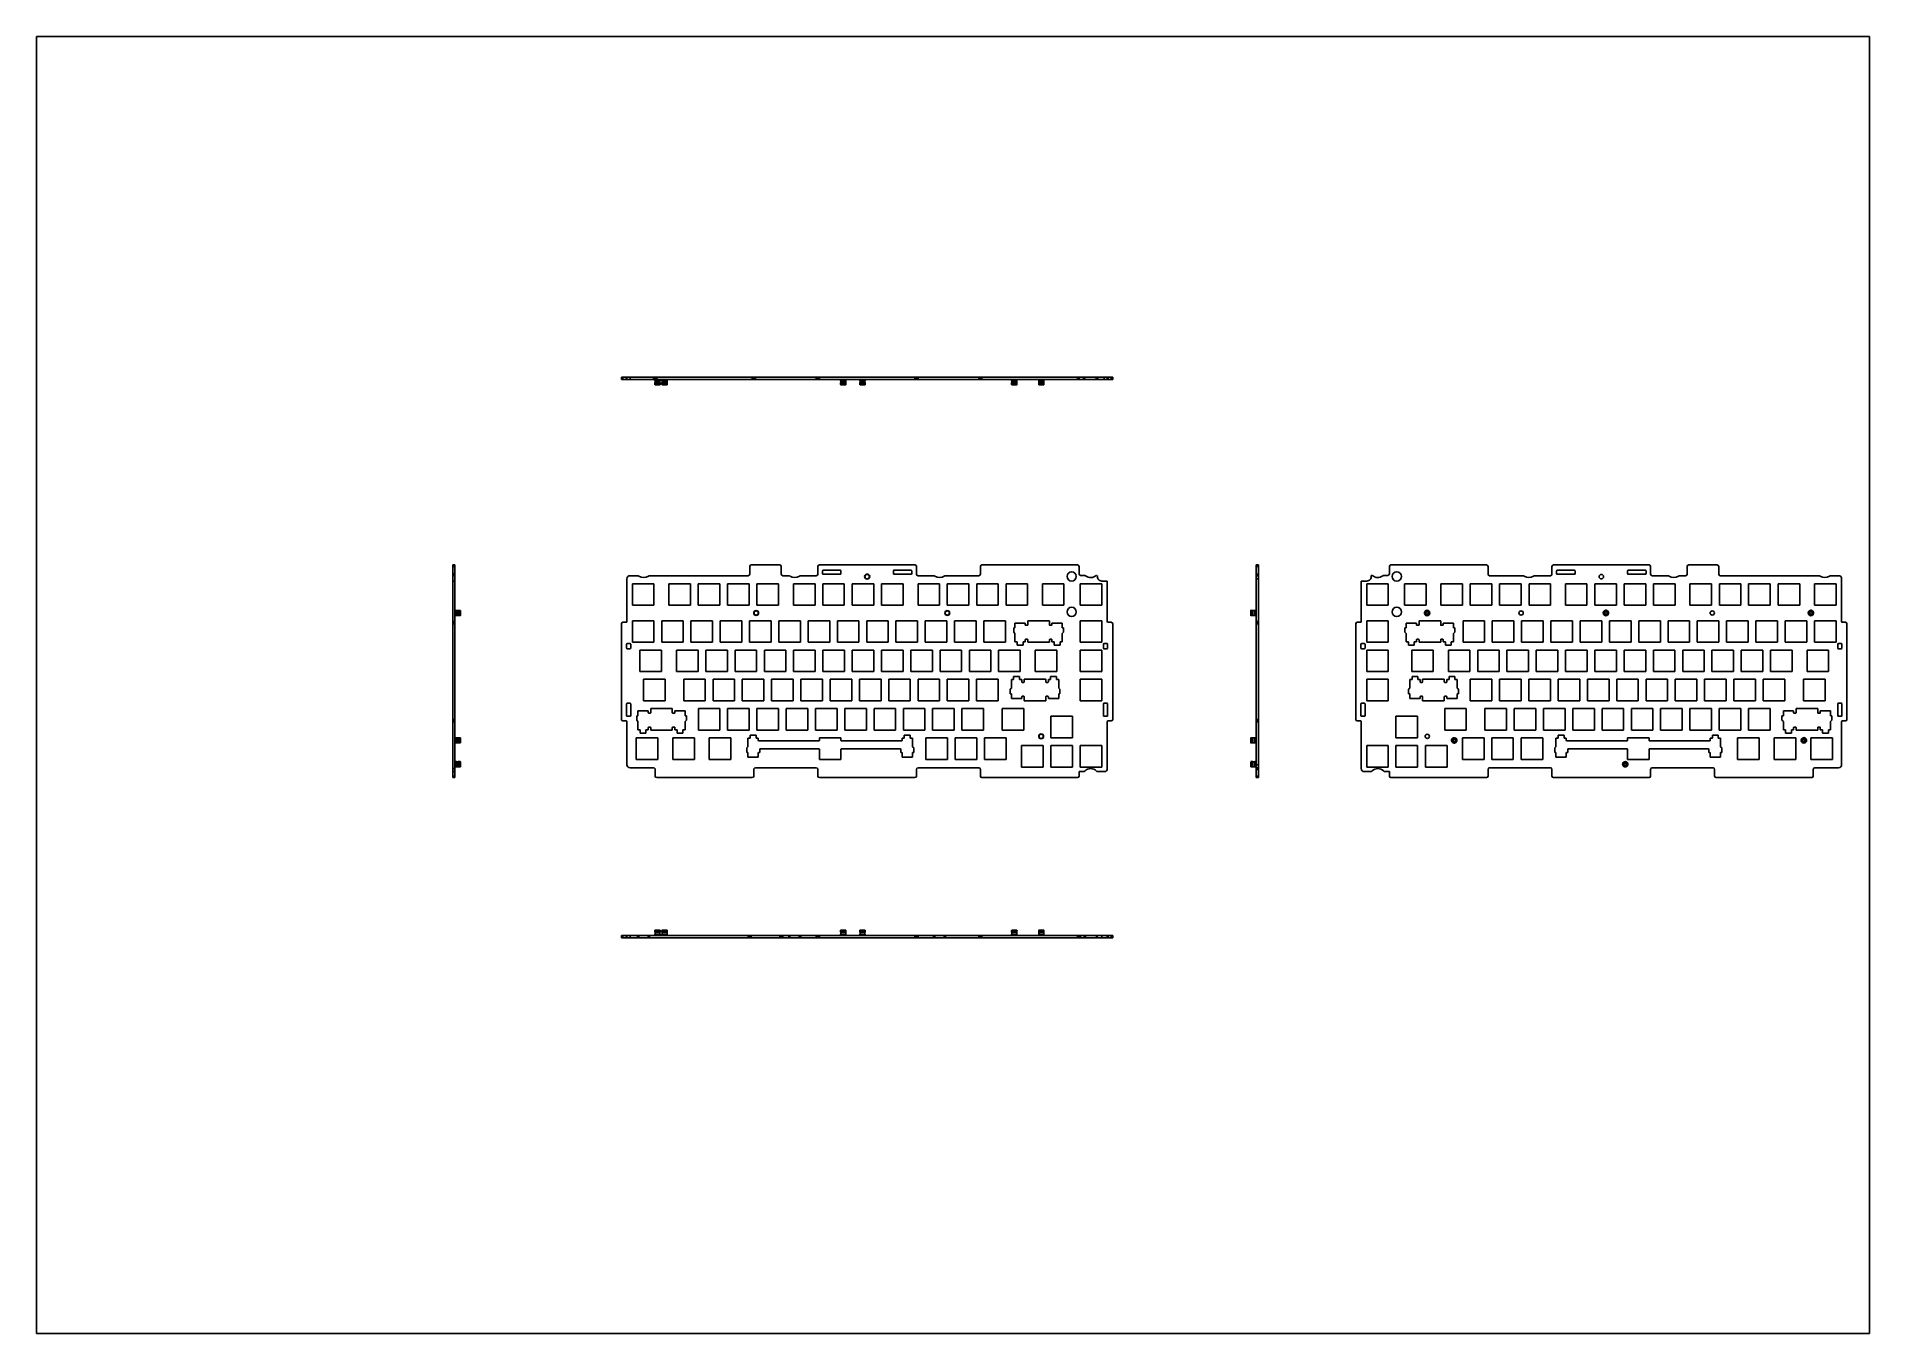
# Model space of a CAD drawing. Header units: millimetres. Extents: x 0 to 1189, y 0 to 841.
import ezdxf

# ---------------------------------------------------------------- set-up
doc = ezdxf.new("R2010")
doc.units = ezdxf.units.MM
doc.header["$LTSCALE"] = 65.395
doc.layers.get('0').update_dxf_attribs({"linetype": 'CONTINUOUS'})

msp = doc.modelspace()

# ---------------------------------------------------------------- linework, layer by layer
at = {"color": 7, "linetype": 'Continuous'}
for p, q in [((0, 0), (0, 841)), ((0, 841), (1189, 841)), ((1189, 0), (1189, 841)), ((379.4, 618.7), (379.4, 620.2)), ((379.4, 620.2), (698.1, 620.2)), ((379.4, 618.7), (698.1, 618.7)), ((380.4, 620.2), (380.4, 618.7)), ((382.5, 618.7), (382.5, 620.2)), ((383, 618.7), (383, 620.2)), ((385, 620.2), (385, 618.7)), ((400.3, 618.7), (400.3, 620.2)), ((401.1, 617.8), (401.1, 618.7)), ((401.1, 617.8), (401.1, 618.7)), ((401.2, 615.3), (401.2, 618.7)), ((401.2, 618.7), (401.2, 617.8)), ((401.2, 617.8), (401.2, 618.7)), ((401.2, 618.7), (401.2, 617.8)), ((401.3, 618.7), (401.3, 620.2)), ((401.3, 617.8), (401.3, 618.7)), ((401.3, 618.7), (401.3, 617.8)), ((401.4, 617.8), (401.4, 618.7)), ((401.4, 618.7), (401.4, 617.8)), ((401.5, 617.8), (401.5, 618.7)), ((401.6, 618.7), (401.6, 617.8)), ((401.7, 617.8), (401.7, 618.7)), ((401.7, 618.7), (401.7, 617.8)), ((401.8, 617.8), (401.8, 618.7)), ((401.9, 618.7), (401.9, 617.8)), ((402, 617.8), (402, 618.7)), ((402, 618.7), (402, 617.8)), ((402.1, 617.8), (402.1, 618.7)), ((402.2, 618.7), (402.2, 617.8)), ((402.3, 620.2), (402.3, 618.7)), ((402.3, 617.8), (402.3, 618.7)), ((402.4, 618.7), (402.4, 617.8)), ((402.5, 617.8), (402.5, 618.7)), ((402.5, 618.7), (402.5, 617.8)), ((402.7, 617.8), (402.7, 618.7)), ((402.7, 618.7), (402.7, 617.8)), ((402.9, 617.8), (402.9, 618.7)), ((402.9, 618.7), (402.9, 617.8)), ((403, 617.8), (403, 618.7)), ((403.1, 618.7), (403.1, 617.8)), ((403.2, 617.8), (403.2, 618.7)), ((403.3, 618.7), (403.3, 617.8)), ((403.4, 617.8), (403.4, 618.7)), ((403.4, 618.7), (403.4, 617.8)), ((403.6, 617.8), (403.6, 618.7)), ((403.6, 618.7), (403.6, 617.8)), ((403.7, 617.8), (403.7, 618.7)), ((403.8, 618.7), (403.8, 617.8)), ((403.9, 617.8), (403.9, 618.7)), ((403.9, 618.7), (403.9, 617.8)), ((404, 617.8), (404, 618.7)), ((404, 618.7), (404, 617.8)), ((404.1, 617.8), (404.1, 618.7)), ((404.2, 618.7), (404.2, 617.8)), ((404.2, 617.8), (404.2, 618.7)), ((404.3, 618.7), (404.3, 617.8)), ((404.3, 617.8), (404.3, 618.7)), ((404.4, 618.7), (404.4, 617.8)), ((404.4, 617.8), (404.4, 618.7)), ((404.4, 615.3), (404.4, 618.7)), ((404.5, 617.8), (404.5, 618.7)), ((404.5, 617.8), (404.5, 618.7)), ((405.7, 617.8), (405.7, 618.7)), ((405.7, 617.8), (405.7, 618.7)), ((405.8, 615.3), (405.8, 618.7)), ((405.8, 618.7), (405.8, 617.8)), ((405.8, 617.8), (405.8, 618.7)), ((405.8, 618.7), (405.8, 617.8)), ((405.9, 617.8), (405.9, 618.7)), ((405.9, 618.7), (405.9, 617.8)), ((406, 617.8), (406, 618.7)), ((406, 618.7), (406, 617.8)), ((406.1, 617.8), (406.1, 618.7)), ((406.2, 618.7), (406.2, 617.8)), ((406.3, 617.8), (406.3, 618.7)), ((406.3, 618.7), (406.3, 617.8)), ((406.4, 617.8), (406.4, 618.7)), ((406.5, 618.7), (406.5, 617.8)), ((406.6, 617.8), (406.6, 618.7)), ((406.6, 618.7), (406.6, 617.8)), ((406.8, 617.8), (406.8, 618.7)), ((406.8, 618.7), (406.8, 617.8)), ((406.9, 617.8), (406.9, 618.7)), ((407, 618.7), (407, 617.8)), ((407.1, 617.8), (407.1, 618.7)), ((407.1, 618.7), (407.1, 617.8)), ((407.3, 617.8), (407.3, 618.7)), ((407.3, 618.7), (407.3, 617.8)), ((407.5, 617.8), (407.5, 618.7)), ((407.5, 618.7), (407.5, 617.8)), ((407.7, 617.8), (407.7, 618.7)), ((407.7, 618.7), (407.7, 617.8)), ((407.8, 617.8), (407.8, 618.7)), ((407.9, 618.7), (407.9, 617.8)), ((408, 617.8), (408, 618.7)), ((408, 618.7), (408, 617.8)), ((408.2, 617.8), (408.2, 618.7)), ((408.2, 618.7), (408.2, 617.8)), ((408.3, 617.8), (408.3, 618.7)), ((408.4, 618.7), (408.4, 617.8)), ((408.5, 617.8), (408.5, 618.7)), ((408.5, 618.7), (408.5, 617.8)), ((408.6, 617.8), (408.6, 618.7)), ((408.6, 618.7), (408.6, 617.8)), ((408.7, 617.8), (408.7, 618.7)), ((408.8, 618.7), (408.8, 617.8)), ((408.9, 617.8), (408.9, 618.7)), ((408.9, 618.7), (408.9, 617.8)), ((408.9, 617.8), (408.9, 618.7)), ((409, 618.7), (409, 617.8)), ((409, 617.8), (409, 618.7)), ((409, 615.3), (409, 618.7)), ((409.1, 617.8), (409.1, 618.7)), ((409.1, 617.8), (409.1, 618.7)), ((464.3, 618.7), (464.3, 620.2)), ((465.3, 620.2), (465.3, 618.7)), ((466.3, 620.2), (466.3, 618.7)), ((505.8, 618.7), (505.8, 620.2)), ((506.8, 618.7), (506.8, 620.2)), ((507.8, 620.2), (507.8, 618.7)), ((521.6, 617.8), (521.6, 618.7)), ((521.6, 617.8), (521.6, 618.7)), ((521.7, 615.3), (521.7, 618.7)), ((521.7, 618.7), (521.7, 617.8)), ((521.7, 617.8), (521.7, 618.7)), ((521.7, 618.7), (521.7, 617.8)), ((521.8, 617.8), (521.8, 618.7)), ((521.8, 618.7), (521.8, 617.8)), ((521.9, 617.8), (521.9, 618.7)), ((521.9, 618.7), (521.9, 617.8)), ((522, 617.8), (522, 618.7)), ((522.1, 618.7), (522.1, 617.8)), ((522.2, 617.8), (522.2, 618.7)), ((522.2, 618.7), (522.2, 617.8)), ((522.3, 617.8), (522.3, 618.7)), ((522.4, 618.7), (522.4, 617.8)), ((522.5, 617.8), (522.5, 618.7)), ((522.5, 618.7), (522.5, 617.8)), ((522.6, 617.8), (522.6, 618.7)), ((522.7, 618.7), (522.7, 617.8)), ((522.8, 617.8), (522.8, 618.7)), ((522.9, 618.7), (522.9, 617.8)), ((523, 617.8), (523, 618.7)), ((523, 618.7), (523, 617.8)), ((523.2, 617.8), (523.2, 618.7)), ((523.2, 618.7), (523.2, 617.8)), ((523.4, 617.8), (523.4, 618.7)), ((523.4, 618.7), (523.4, 617.8)), ((523.5, 617.8), (523.5, 618.7)), ((523.6, 618.7), (523.6, 617.8)), ((523.7, 617.8), (523.7, 618.7)), ((523.8, 618.7), (523.8, 617.8)), ((523.9, 617.8), (523.9, 618.7)), ((523.9, 618.7), (523.9, 617.8)), ((524.1, 617.8), (524.1, 618.7)), ((524.1, 618.7), (524.1, 617.8)), ((524.2, 617.8), (524.2, 618.7)), ((524.3, 618.7), (524.3, 617.8)), ((524.3, 618.7), (524.3, 618.4)), ((524.4, 617.8), (524.4, 618.7)), ((524.4, 618.7), (524.4, 617.8)), ((524.5, 617.8), (524.5, 618.7)), ((524.5, 618.7), (524.5, 617.8)), ((524.6, 617.8), (524.6, 618.7)), ((524.7, 618.7), (524.7, 617.8)), ((524.7, 617.8), (524.7, 618.7)), ((524.8, 618.7), (524.8, 617.8)), ((524.8, 617.8), (524.8, 618.7)), ((524.9, 618.7), (524.9, 617.8)), ((524.9, 617.8), (524.9, 618.7)), ((524.9, 615.3), (524.9, 618.7)), ((525, 617.8), (525, 618.7)), ((525, 617.8), (525, 618.7)), ((534.1, 617.8), (534.1, 618.7)), ((534.1, 617.8), (534.1, 618.7)), ((534.2, 615.3), (534.2, 618.7)), ((534.2, 618.7), (534.2, 617.8)), ((534.2, 617.8), (534.2, 618.7)), ((534.2, 618.7), (534.2, 617.8)), ((534.3, 617.8), (534.3, 618.7)), ((534.3, 618.7), (534.3, 617.8)), ((534.4, 617.8), (534.4, 618.7)), ((534.4, 618.7), (534.4, 617.8)), ((534.5, 617.8), (534.5, 618.7)), ((534.6, 618.7), (534.6, 617.8)), ((534.7, 617.8), (534.7, 618.7)), ((534.7, 618.7), (534.7, 617.8)), ((534.8, 617.8), (534.8, 618.7)), ((534.9, 618.7), (534.9, 617.8)), ((535, 617.8), (535, 618.7)), ((535, 618.7), (535, 617.8)), ((535.1, 617.8), (535.1, 618.7)), ((535.2, 618.7), (535.2, 617.8)), ((535.3, 617.8), (535.3, 618.7)), ((535.4, 618.7), (535.4, 617.8)), ((535.5, 617.8), (535.5, 618.7)), ((535.5, 618.7), (535.5, 617.8)), ((535.7, 617.8), (535.7, 618.7)), ((535.7, 618.7), (535.7, 617.8)), ((535.9, 617.8), (535.9, 618.7)), ((535.9, 618.7), (535.9, 617.8)), ((536, 617.8), (536, 618.7)), ((536.1, 618.7), (536.1, 617.8)), ((536.2, 617.8), (536.2, 618.7)), ((536.3, 618.7), (536.3, 617.8)), ((536.4, 617.8), (536.4, 618.7)), ((536.4, 618.7), (536.4, 617.8)), ((536.6, 617.8), (536.6, 618.7)), ((536.6, 618.7), (536.6, 617.8)), ((536.7, 617.8), (536.7, 618.7)), ((536.8, 618.7), (536.8, 617.8)), ((536.9, 617.8), (536.9, 618.7)), ((536.9, 618.7), (536.9, 617.8)), ((537, 617.8), (537, 618.7)), ((537, 618.7), (537, 617.8)), ((537.1, 617.8), (537.1, 618.7)), ((537.2, 618.7), (537.2, 617.8)), ((537.2, 617.8), (537.2, 618.7)), ((537.3, 618.7), (537.3, 617.8)), ((537.3, 617.8), (537.3, 618.7)), ((537.4, 618.7), (537.4, 617.8)), ((537.4, 617.8), (537.4, 618.7)), ((537.4, 615.3), (537.4, 618.7)), ((537.5, 617.8), (537.5, 618.7)), ((537.5, 617.8), (537.5, 618.7)), ((569.8, 618.7), (569.8, 620.2)), ((570.8, 620.2), (570.8, 618.7)), ((571.8, 620.2), (571.8, 618.7)), ((611.3, 618.7), (611.3, 620.2)), ((612.3, 618.7), (612.3, 620.2)), ((613.3, 620.2), (613.3, 618.7)), ((632.5, 617.8), (632.5, 618.7)), ((632.6, 617.8), (632.6, 618.7)), ((632.6, 615.3), (632.6, 618.7)), ((632.6, 618.7), (632.6, 617.8)), ((632.7, 617.8), (632.7, 618.7)), ((632.7, 618.7), (632.7, 617.8)), ((632.8, 617.8), (632.8, 618.7)), ((632.8, 618.7), (632.8, 617.8)), ((632.9, 617.8), (632.9, 618.7)), ((632.9, 618.7), (632.9, 617.8)), ((633, 617.8), (633, 618.7)), ((633.1, 618.7), (633.1, 617.8)), ((633.2, 617.8), (633.2, 618.7)), ((633.2, 618.7), (633.2, 617.8)), ((633.3, 617.8), (633.3, 618.7)), ((633.3, 618.7), (633.3, 617.8)), ((633.5, 617.8), (633.5, 618.7)), ((633.5, 618.7), (633.5, 617.8)), ((633.6, 617.8), (633.6, 618.7)), ((633.7, 618.7), (633.7, 617.8)), ((633.8, 617.8), (633.8, 618.7)), ((633.8, 618.7), (633.8, 617.8)), ((634, 617.8), (634, 618.7)), ((634, 618.7), (634, 617.8)), ((634.2, 617.8), (634.2, 618.7)), ((634.2, 618.7), (634.2, 617.8)), ((634.3, 617.8), (634.3, 618.7)), ((634.4, 618.7), (634.4, 617.8)), ((634.5, 617.8), (634.5, 618.7)), ((634.6, 618.7), (634.6, 617.8)), ((634.7, 617.8), (634.7, 618.7)), ((634.7, 618.7), (634.7, 617.8)), ((634.9, 617.8), (634.9, 618.7)), ((634.9, 618.7), (634.9, 617.8)), ((635.1, 617.8), (635.1, 618.7)), ((635.1, 618.7), (635.1, 617.8)), ((635.2, 617.8), (635.2, 618.7)), ((635.2, 618.7), (635.2, 617.8)), ((635.4, 617.8), (635.4, 618.7)), ((635.4, 618.7), (635.4, 617.8)), ((635.5, 617.8), (635.5, 618.7)), ((635.5, 618.7), (635.5, 617.8)), ((635.6, 617.8), (635.6, 618.7)), ((635.6, 618.7), (635.6, 617.8)), ((635.7, 617.8), (635.7, 618.7)), ((635.8, 618.7), (635.8, 617.8)), ((635.8, 617.8), (635.8, 618.7)), ((635.8, 618.7), (635.8, 617.8)), ((635.9, 617.8), (635.9, 618.7)), ((635.9, 615.3), (635.9, 618.7)), ((636, 617.8), (636, 618.7)), ((636, 617.8), (636, 618.7)), ((650.1, 617.8), (650.1, 618.7)), ((650.1, 617.8), (650.1, 618.7)), ((650.2, 615.3), (650.2, 618.7)), ((650.2, 618.7), (650.2, 617.8)), ((650.2, 617.8), (650.2, 618.7)), ((650.2, 618.7), (650.2, 617.8)), ((650.3, 617.8), (650.3, 618.7)), ((650.3, 618.7), (650.3, 617.8)), ((650.4, 617.8), (650.4, 618.7)), ((650.4, 618.7), (650.4, 617.8)), ((650.5, 617.8), (650.5, 618.7)), ((650.6, 618.7), (650.6, 617.8)), ((650.7, 617.8), (650.7, 618.7)), ((650.7, 618.7), (650.7, 617.8)), ((650.8, 617.8), (650.8, 618.7)), ((650.9, 618.7), (650.9, 617.8)), ((651, 617.8), (651, 618.7)), ((651, 618.7), (651, 617.8)), ((651.1, 617.8), (651.1, 618.7)), ((651.2, 618.7), (651.2, 617.8)), ((651.3, 617.8), (651.3, 618.7)), ((651.4, 618.7), (651.4, 617.8)), ((651.5, 617.8), (651.5, 618.7)), ((651.5, 618.7), (651.5, 617.8)), ((651.7, 617.8), (651.7, 618.7)), ((651.7, 618.7), (651.7, 617.8)), ((651.9, 617.8), (651.9, 618.7)), ((651.9, 618.7), (651.9, 617.8)), ((652, 617.8), (652, 618.7)), ((652.1, 618.7), (652.1, 617.8)), ((652.2, 617.8), (652.2, 618.7)), ((652.3, 618.7), (652.3, 617.8)), ((652.4, 617.8), (652.4, 618.7)), ((652.4, 618.7), (652.4, 617.8)), ((652.6, 617.8), (652.6, 618.7)), ((652.6, 618.7), (652.6, 617.8)), ((652.7, 617.8), (652.7, 618.7)), ((652.8, 618.7), (652.8, 617.8)), ((652.9, 617.8), (652.9, 618.7)), ((652.9, 618.7), (652.9, 617.8)), ((653, 617.8), (653, 618.7)), ((653, 618.7), (653, 617.8)), ((653.1, 617.8), (653.1, 618.7)), ((653.2, 618.7), (653.2, 617.8)), ((653.2, 617.8), (653.2, 618.7)), ((653.3, 618.7), (653.3, 617.8)), ((653.3, 617.8), (653.3, 618.7)), ((653.4, 618.7), (653.4, 617.8)), ((653.4, 617.8), (653.4, 618.7)), ((653.4, 615.3), (653.4, 618.7)), ((653.5, 617.8), (653.5, 618.7)), ((653.5, 617.8), (653.5, 618.7)), ((675.3, 618.7), (675.3, 620.2)), ((676.3, 620.2), (676.3, 618.7)), ((679.1, 618.7), (679.1, 620.2)), ((680.1, 618.7), (680.1, 620.2)), ((687.4, 620.2), (687.4, 618.7)), ((688.5, 620.2), (688.5, 618.7)), ((692.6, 618.7), (692.6, 620.2)), ((694.6, 620.2), (694.6, 618.7)), ((695.1, 620.2), (695.1, 618.7)), ((697.1, 618.7), (697.1, 620.2)), ((698.1, 620.2), (698.1, 618.7)), ((401.1, 617.8), (401.1, 617.8)), ((401.1, 617.8), (404.5, 617.8)), ((401.1, 615.3), (401.1, 616.6)), ((401.1, 615.3), (401.1, 616.6)), ((401.1, 616.6), (401.1, 616.6)), ((401.1, 616.6), (404.4, 616.6)), ((401.2, 615.2), (401.1, 615.3)), ((401.1, 615.3), (401.1, 615.3)), ((401.1, 615.3), (401.1, 615.3)), ((401.2, 616.6), (401.2, 615.3)), ((401.2, 615.3), (401.2, 616.6)), ((401.2, 616.6), (401.2, 615.3)), ((401.2, 615.3), (401.2, 615.3)), ((401.2, 615.3), (401.2, 615.3)), ((401.2, 615.2), (404.4, 615.2)), ((401.3, 615.3), (401.3, 616.6)), ((401.3, 616.6), (401.3, 615.3)), ((401.3, 615.3), (401.3, 615.3)), ((401.4, 615.3), (401.4, 616.6)), ((401.4, 616.6), (401.4, 615.3)), ((401.4, 615.3), (401.4, 615.3)), ((401.5, 615.3), (401.5, 616.6)), ((401.5, 615.3), (401.6, 615.3)), ((401.5, 615.3), (401.5, 615.3)), ((401.6, 616.6), (401.6, 615.3)), ((401.7, 615.3), (401.7, 616.6)), ((401.7, 616.6), (401.7, 615.3)), ((401.7, 615.3), (401.7, 615.3)), ((401.7, 615.3), (401.7, 615.3)), ((401.7, 615.3), (401.7, 615.3)), ((401.8, 615.3), (401.8, 616.6)), ((401.8, 615.3), (401.9, 615.3)), ((401.8, 615.3), (401.8, 615.3)), ((401.9, 616.6), (401.9, 615.3)), ((402, 615.3), (402, 616.6)), ((402, 616.6), (402, 615.3)), ((402, 615.3), (402, 615.3)), ((402.1, 615.3), (402.1, 616.6)), ((402.1, 615.3), (402.2, 615.3)), ((402.2, 616.6), (402.2, 615.3)), ((402.3, 615.3), (402.3, 616.6)), ((402.3, 615.3), (402.4, 615.3)), ((402.4, 616.6), (402.4, 615.3)), ((402.5, 615.3), (402.5, 616.6)), ((402.5, 616.6), (402.5, 615.3)), ((402.5, 615.3), (402.5, 615.3)), ((402.7, 615.3), (402.7, 616.6)), ((402.7, 616.6), (402.7, 615.3)), ((402.7, 615.3), (402.7, 615.3)), ((402.9, 615.3), (402.9, 616.6)), ((402.9, 616.6), (402.9, 615.3)), ((402.9, 615.3), (402.9, 615.3)), ((403, 615.3), (403, 616.6)), ((403, 615.3), (403.1, 615.3)), ((403.1, 616.6), (403.1, 615.3)), ((403.2, 615.3), (403.2, 616.6)), ((403.2, 615.3), (403.3, 615.3)), ((403.3, 616.6), (403.3, 615.3)), ((403.4, 615.3), (403.4, 616.6)), ((403.4, 616.6), (403.4, 615.3)), ((403.4, 615.3), (403.4, 615.3)), ((403.6, 615.3), (403.6, 616.6)), ((403.6, 616.6), (403.6, 615.3)), ((403.6, 615.3), (403.6, 615.3)), ((403.7, 615.3), (403.7, 616.6)), ((403.7, 615.3), (403.8, 615.3)), ((403.8, 616.6), (403.8, 615.3)), ((403.8, 615.3), (403.8, 615.3)), ((403.9, 615.3), (403.9, 616.6)), ((403.9, 616.6), (403.9, 615.3)), ((403.9, 615.3), (403.9, 615.3)), ((403.9, 615.3), (403.9, 615.3)), ((403.9, 615.3), (403.9, 615.3)), ((403.9, 615.3), (403.9, 615.3)), ((404, 615.3), (404, 616.6)), ((404, 616.6), (404, 615.3)), ((404, 615.3), (404, 615.3)), ((404, 615.3), (404, 615.3)), ((404, 615.3), (404, 615.3)), ((404.1, 615.3), (404.1, 616.6)), ((404.1, 615.3), (404.2, 615.3)), ((404.2, 616.6), (404.2, 615.3)), ((404.2, 615.3), (404.2, 616.6)), ((404.2, 615.3), (404.3, 615.3)), ((404.3, 616.6), (404.3, 615.3)), ((404.3, 615.3), (404.3, 616.6)), ((404.3, 615.3), (404.4, 615.3)), ((404.4, 616.6), (404.4, 615.3)), ((404.4, 615.3), (404.4, 616.6)), ((404.4, 616.6), (404.5, 616.6)), ((404.4, 615.3), (404.4, 615.3)), ((404.4, 615.2), (404.4, 615.2)), ((404.5, 617.8), (404.5, 617.8)), ((404.5, 615.3), (404.5, 616.6)), ((404.5, 615.3), (404.5, 616.6)), ((404.5, 616.6), (404.5, 616.6)), ((404.5, 615.3), (404.5, 615.3)), ((404.5, 615.3), (404.5, 615.3)), ((405.7, 617.8), (405.9, 617.8)), ((405.7, 617.8), (405.7, 617.8)), ((405.7, 615.3), (405.7, 616.6)), ((405.7, 615.3), (405.7, 616.6)), ((405.7, 616.6), (405.7, 616.6)), ((405.7, 616.6), (409.1, 616.6)), ((405.8, 615.2), (405.7, 615.3)), ((405.7, 615.3), (405.7, 615.3)), ((405.7, 615.3), (405.7, 615.3)), ((405.8, 616.6), (405.8, 615.3)), ((405.8, 615.3), (405.8, 616.6)), ((405.8, 616.6), (405.8, 615.3)), ((405.8, 615.3), (405.8, 615.3)), ((405.8, 615.3), (405.8, 615.3)), ((405.8, 615.2), (409, 615.2)), ((405.9, 617.8), (409.1, 617.8)), ((405.9, 615.3), (405.9, 616.6)), ((405.9, 616.6), (405.9, 615.3)), ((405.9, 615.3), (405.9, 615.3)), ((406, 615.3), (406, 616.6)), ((406, 616.6), (406, 615.3)), ((406, 615.3), (406, 615.3)), ((406.1, 615.3), (406.1, 616.6)), ((406.1, 615.3), (406.2, 615.3)), ((406.1, 615.3), (406.1, 615.3)), ((406.2, 616.6), (406.2, 615.3)), ((406.3, 615.3), (406.3, 616.6)), ((406.3, 616.6), (406.3, 615.3)), ((406.3, 615.3), (406.3, 615.3)), ((406.3, 615.3), (406.3, 615.3)), ((406.3, 615.3), (406.3, 615.3)), ((406.4, 615.3), (406.4, 616.6)), ((406.4, 615.3), (406.5, 615.3)), ((406.4, 615.3), (406.4, 615.3)), ((406.5, 616.6), (406.5, 615.3)), ((406.6, 615.3), (406.6, 616.6)), ((406.6, 616.6), (406.6, 615.3)), ((406.6, 615.3), (406.6, 615.3)), ((406.8, 615.3), (406.8, 616.6)), ((406.8, 616.6), (406.8, 615.3)), ((406.8, 615.3), (406.8, 615.3)), ((406.9, 615.3), (406.9, 616.6)), ((406.9, 615.3), (407, 615.3)), ((407, 616.6), (407, 615.3)), ((407.1, 615.3), (407.1, 616.6)), ((407.1, 616.6), (407.1, 615.3)), ((407.1, 615.3), (407.1, 615.3)), ((407.3, 615.3), (407.3, 616.6)), ((407.3, 616.6), (407.3, 615.3)), ((407.3, 615.3), (407.3, 615.3)), ((407.5, 615.3), (407.5, 616.6)), ((407.5, 616.6), (407.5, 615.3)), ((407.5, 615.3), (407.5, 615.3)), ((407.7, 615.3), (407.7, 616.6)), ((407.7, 616.6), (407.7, 615.3)), ((407.7, 615.3), (407.7, 615.3)), ((407.8, 615.3), (407.8, 616.6)), ((407.8, 615.3), (407.9, 615.3)), ((407.9, 616.6), (407.9, 615.3)), ((408, 615.3), (408, 616.6)), ((408, 616.6), (408, 615.3)), ((408, 615.3), (408, 615.3)), ((408.2, 615.3), (408.2, 616.6)), ((408.2, 616.6), (408.2, 615.3)), ((408.2, 615.3), (408.2, 615.3)), ((408.3, 615.3), (408.3, 616.6)), ((408.3, 615.3), (408.4, 615.3)), ((408.4, 616.6), (408.4, 615.3)), ((408.4, 615.3), (408.4, 615.3)), ((408.5, 615.3), (408.5, 616.6)), ((408.5, 616.6), (408.5, 615.3)), ((408.5, 615.3), (408.5, 615.3)), ((408.5, 615.3), (408.5, 615.3)), ((408.5, 615.3), (408.5, 615.3)), ((408.5, 615.3), (408.5, 615.3)), ((408.6, 615.3), (408.6, 616.6)), ((408.6, 616.6), (408.6, 615.3)), ((408.6, 615.3), (408.6, 615.3)), ((408.6, 615.3), (408.6, 615.3)), ((408.6, 615.3), (408.6, 615.3)), ((408.7, 615.3), (408.7, 616.6)), ((408.7, 615.3), (408.8, 615.3)), ((408.8, 616.6), (408.8, 615.3)), ((408.9, 615.3), (408.9, 616.6)), ((408.9, 616.6), (408.9, 615.3)), ((408.9, 615.3), (408.9, 616.6)), ((408.9, 615.3), (409, 615.3)), ((408.9, 615.3), (408.9, 615.3)), ((409, 616.6), (409, 615.3)), ((409, 615.3), (409, 616.6)), ((409, 615.3), (409, 615.3)), ((409, 615.2), (409, 615.2)), ((409.1, 617.8), (409.1, 617.8)), ((409.1, 615.3), (409.1, 616.6)), ((409.1, 615.3), (409.1, 616.6)), ((409.1, 616.6), (409.1, 616.6)), ((409.1, 615.3), (409.1, 615.3)), ((409.1, 615.3), (409.1, 615.3)), ((521.6, 617.8), (521.6, 617.8)), ((521.6, 617.8), (524.8, 617.8)), ((521.6, 615.3), (521.6, 616.6)), ((521.6, 615.3), (521.6, 616.6)), ((521.6, 616.6), (521.6, 616.6)), ((521.6, 616.6), (525, 616.6)), ((521.7, 615.2), (521.6, 615.3)), ((521.6, 615.3), (521.6, 615.3)), ((521.6, 615.3), (521.6, 615.3)), ((521.7, 616.6), (521.7, 615.3)), ((521.7, 615.3), (521.7, 616.6)), ((521.7, 616.6), (521.7, 615.3)), ((521.7, 615.3), (521.7, 615.3)), ((521.7, 615.3), (521.7, 615.3)), ((521.7, 615.2), (524.9, 615.2)), ((521.8, 615.3), (521.8, 616.6)), ((521.8, 616.6), (521.8, 615.3)), ((521.8, 615.3), (521.8, 615.3)), ((521.9, 615.3), (521.9, 616.6)), ((521.9, 616.6), (521.9, 615.3)), ((521.9, 615.3), (521.9, 615.3)), ((522, 615.3), (522, 616.6)), ((522, 615.3), (522.1, 615.3)), ((522, 615.3), (522, 615.3)), ((522.1, 616.6), (522.1, 615.3)), ((522.2, 615.3), (522.2, 616.6)), ((522.2, 616.6), (522.2, 615.3)), ((522.2, 615.3), (522.2, 615.3)), ((522.2, 615.3), (522.2, 615.3)), ((522.2, 615.3), (522.2, 615.3)), ((522.3, 615.3), (522.3, 616.6)), ((522.3, 615.3), (522.4, 615.3)), ((522.3, 615.3), (522.3, 615.3)), ((522.4, 616.6), (522.4, 615.3)), ((522.5, 615.3), (522.5, 616.6)), ((522.5, 616.6), (522.5, 615.3)), ((522.5, 615.3), (522.5, 615.3)), ((522.6, 615.3), (522.6, 616.6)), ((522.6, 615.3), (522.7, 615.3)), ((522.7, 616.6), (522.7, 615.3)), ((522.8, 615.3), (522.8, 616.6)), ((522.8, 615.3), (522.9, 615.3)), ((522.9, 616.6), (522.9, 615.3)), ((523, 615.3), (523, 616.6)), ((523, 616.6), (523, 615.3)), ((523, 615.3), (523, 615.3)), ((523.2, 615.3), (523.2, 616.6)), ((523.2, 616.6), (523.2, 615.3)), ((523.2, 615.3), (523.2, 615.3)), ((523.4, 615.3), (523.4, 616.6)), ((523.4, 616.6), (523.4, 615.3)), ((523.4, 615.3), (523.4, 615.3)), ((523.5, 615.3), (523.5, 616.6)), ((523.5, 615.3), (523.6, 615.3)), ((523.6, 616.6), (523.6, 615.3)), ((523.7, 615.3), (523.7, 616.6)), ((523.7, 615.3), (523.8, 615.3)), ((523.8, 616.6), (523.8, 615.3)), ((523.9, 615.3), (523.9, 616.6)), ((523.9, 616.6), (523.9, 615.3)), ((523.9, 615.3), (523.9, 615.3)), ((524.1, 615.3), (524.1, 616.6)), ((524.1, 616.6), (524.1, 615.3)), ((524.1, 615.3), (524.1, 615.3)), ((524.2, 615.3), (524.2, 616.6)), ((524.2, 615.3), (524.3, 615.3)), ((524.3, 616.6), (524.3, 615.3)), ((524.3, 615.3), (524.3, 615.3)), ((524.4, 615.3), (524.4, 616.6)), ((524.4, 616.6), (524.4, 615.3)), ((524.4, 615.3), (524.4, 615.3)), ((524.4, 615.3), (524.4, 615.3)), ((524.4, 615.3), (524.4, 615.3)), ((524.4, 615.3), (524.4, 615.3)), ((524.5, 615.3), (524.5, 616.6)), ((524.5, 616.6), (524.5, 615.3)), ((524.5, 615.3), (524.5, 615.3)), ((524.5, 615.3), (524.5, 615.3)), ((524.5, 615.3), (524.5, 615.3)), ((524.6, 615.3), (524.6, 616.6)), ((524.6, 615.3), (524.7, 615.3)), ((524.7, 616.6), (524.7, 615.3)), ((524.7, 615.3), (524.7, 616.6)), ((524.7, 615.3), (524.8, 615.3)), ((524.8, 617.8), (525, 617.8)), ((524.8, 616.6), (524.8, 615.3)), ((524.8, 615.3), (524.8, 616.6)), ((524.8, 615.3), (524.9, 615.3)), ((524.9, 616.6), (524.9, 615.3)), ((524.9, 615.3), (524.9, 616.6)), ((524.9, 615.3), (524.9, 615.3)), ((524.9, 615.2), (524.9, 615.2)), ((525, 617.8), (525, 617.8)), ((525, 615.3), (525, 616.6)), ((525, 615.3), (525, 616.6)), ((525, 616.6), (525, 616.6)), ((525, 615.3), (525, 615.3)), ((525, 615.3), (525, 615.3)), ((534.1, 617.8), (534.3, 617.8)), ((534.1, 617.8), (534.1, 617.8)), ((534.1, 615.3), (534.1, 616.6)), ((534.1, 615.3), (534.1, 616.6)), ((534.1, 616.6), (534.1, 616.6)), ((534.1, 616.6), (537.5, 616.6)), ((534.1, 615.3), (534.1, 615.3)), ((534.1, 615.3), (534.1, 615.3)), ((534.2, 615.2), (534.1, 615.3)), ((534.2, 616.6), (534.2, 615.3)), ((534.2, 615.3), (534.2, 616.6)), ((534.2, 616.6), (534.2, 615.3)), ((534.2, 615.3), (534.2, 615.3)), ((534.2, 615.3), (534.2, 615.3)), ((534.2, 615.2), (537.4, 615.2)), ((534.3, 617.8), (537.5, 617.8)), ((534.3, 615.3), (534.3, 616.6)), ((534.3, 616.6), (534.3, 615.3)), ((534.3, 615.3), (534.3, 615.3)), ((534.4, 615.3), (534.4, 616.6)), ((534.4, 616.6), (534.4, 615.3)), ((534.4, 615.3), (534.4, 615.3)), ((534.5, 615.3), (534.5, 616.6)), ((534.5, 615.3), (534.6, 615.3)), ((534.5, 615.3), (534.5, 615.3)), ((534.6, 616.6), (534.6, 615.3)), ((534.7, 615.3), (534.7, 616.6)), ((534.7, 616.6), (534.7, 615.3)), ((534.7, 615.3), (534.7, 615.3)), ((534.7, 615.3), (534.7, 615.3)), ((534.7, 615.3), (534.7, 615.3)), ((534.8, 615.3), (534.8, 616.6)), ((534.8, 615.3), (534.9, 615.3)), ((534.8, 615.3), (534.8, 615.3)), ((534.9, 616.6), (534.9, 615.3)), ((535, 615.3), (535, 616.6)), ((535, 616.6), (535, 615.3)), ((535, 615.3), (535, 615.3)), ((535.1, 615.3), (535.1, 616.6)), ((535.1, 615.3), (535.2, 615.3)), ((535.2, 616.6), (535.2, 615.3)), ((535.3, 615.3), (535.3, 616.6)), ((535.3, 615.3), (535.4, 615.3)), ((535.4, 616.6), (535.4, 615.3)), ((535.5, 615.3), (535.5, 616.6)), ((535.5, 616.6), (535.5, 615.3)), ((535.5, 615.3), (535.5, 615.3)), ((535.7, 615.3), (535.7, 616.6)), ((535.7, 616.6), (535.7, 615.3)), ((535.7, 615.3), (535.7, 615.3)), ((535.9, 615.3), (535.9, 616.6)), ((535.9, 616.6), (535.9, 615.3)), ((535.9, 615.3), (535.9, 615.3)), ((536, 615.3), (536, 616.6)), ((536, 615.3), (536.1, 615.3)), ((536.1, 616.6), (536.1, 615.3)), ((536.2, 615.3), (536.2, 616.6)), ((536.2, 615.3), (536.3, 615.3)), ((536.3, 616.6), (536.3, 615.3)), ((536.4, 615.3), (536.4, 616.6)), ((536.4, 616.6), (536.4, 615.3)), ((536.4, 615.3), (536.4, 615.3)), ((536.6, 615.3), (536.6, 616.6)), ((536.6, 616.6), (536.6, 615.3)), ((536.6, 615.3), (536.6, 615.3)), ((536.7, 615.3), (536.7, 616.6)), ((536.7, 615.3), (536.8, 615.3)), ((536.8, 616.6), (536.8, 615.3)), ((536.8, 615.3), (536.8, 615.3)), ((536.9, 615.3), (536.9, 616.6)), ((536.9, 616.6), (536.9, 615.3)), ((536.9, 615.3), (536.9, 615.3)), ((536.9, 615.3), (536.9, 615.3)), ((536.9, 615.3), (536.9, 615.3)), ((536.9, 615.3), (536.9, 615.3)), ((537, 615.3), (537, 616.6)), ((537, 616.6), (537, 615.3)), ((537, 615.3), (537, 615.3)), ((537, 615.3), (537, 615.3)), ((537, 615.3), (537, 615.3)), ((537.1, 615.3), (537.1, 616.6)), ((537.1, 615.3), (537.2, 615.3)), ((537.2, 616.6), (537.2, 615.3)), ((537.2, 615.3), (537.2, 616.6)), ((537.2, 615.3), (537.3, 615.3)), ((537.3, 616.6), (537.3, 615.3)), ((537.3, 615.3), (537.3, 616.6)), ((537.3, 615.3), (537.4, 615.3)), ((537.4, 616.6), (537.4, 615.3)), ((537.4, 615.3), (537.4, 616.6)), ((537.4, 615.3), (537.4, 615.3)), ((537.4, 615.2), (537.4, 615.2)), ((537.5, 617.8), (537.5, 617.8)), ((537.5, 615.3), (537.5, 616.6)), ((537.5, 615.3), (537.5, 616.6)), ((537.5, 616.6), (537.5, 616.6)), ((537.5, 615.3), (537.5, 615.3)), ((537.5, 615.3), (537.5, 615.3)), ((632.5, 617.8), (632.6, 617.8)), ((632.6, 616.6), (632.5, 616.6)), ((632.5, 615.3), (632.5, 616.6)), ((632.5, 615.3), (632.6, 615.3)), ((632.6, 617.8), (632.8, 617.8)), ((632.6, 616.6), (636, 616.6)), ((632.6, 615.3), (632.6, 616.6)), ((632.6, 616.6), (632.6, 615.3)), ((632.6, 615.3), (632.6, 615.3)), ((632.6, 615.3), (632.6, 615.3)), ((632.7, 615.2), (632.6, 615.3)), ((632.7, 615.3), (632.7, 616.6)), ((632.7, 616.6), (632.7, 615.3)), ((632.7, 615.3), (632.7, 615.3)), ((632.7, 615.2), (635.9, 615.2)), ((632.8, 617.8), (636, 617.8)), ((632.8, 615.3), (632.8, 616.6)), ((632.8, 616.6), (632.8, 615.3)), ((632.8, 615.3), (632.8, 615.3)), ((632.9, 615.3), (632.9, 616.6)), ((632.9, 616.6), (632.9, 615.3)), ((632.9, 615.3), (632.9, 615.3)), ((633, 615.3), (633, 616.6)), ((633, 615.3), (633.1, 615.3)), ((633, 615.3), (633, 615.3)), ((633.1, 616.6), (633.1, 615.3)), ((633.2, 615.3), (633.2, 616.6)), ((633.2, 616.6), (633.2, 615.3)), ((633.2, 615.3), (633.2, 615.3)), ((633.2, 615.3), (633.2, 615.3)), ((633.2, 615.3), (633.2, 615.3)), ((633.3, 615.3), (633.3, 616.6)), ((633.3, 616.6), (633.3, 615.3)), ((633.3, 615.3), (633.3, 615.3)), ((633.3, 615.3), (633.3, 615.3)), ((633.5, 615.3), (633.5, 616.6)), ((633.5, 616.6), (633.5, 615.3)), ((633.5, 615.3), (633.5, 615.3)), ((633.6, 615.3), (633.6, 616.6)), ((633.6, 615.3), (633.7, 615.3)), ((633.7, 616.6), (633.7, 615.3)), ((633.8, 615.3), (633.8, 616.6)), ((633.8, 616.6), (633.8, 615.3)), ((633.8, 615.3), (633.8, 615.3)), ((634, 615.3), (634, 616.6)), ((634, 616.6), (634, 615.3)), ((634, 615.3), (634, 615.3)), ((634.2, 615.3), (634.2, 616.6)), ((634.2, 616.6), (634.2, 615.3)), ((634.2, 615.3), (634.2, 615.3)), ((634.3, 615.3), (634.3, 616.6)), ((634.3, 615.3), (634.4, 615.3)), ((634.4, 616.6), (634.4, 615.3)), ((634.5, 615.3), (634.5, 616.6)), ((634.5, 615.3), (634.6, 615.3)), ((634.6, 616.6), (634.6, 615.3)), ((634.7, 615.3), (634.7, 616.6)), ((634.7, 616.6), (634.7, 615.3)), ((634.7, 615.3), (634.7, 615.3)), ((634.9, 615.3), (634.9, 616.6)), ((634.9, 616.6), (634.9, 615.3)), ((634.9, 615.3), (634.9, 615.3)), ((635.1, 615.3), (635.1, 616.6)), ((635.1, 616.6), (635.1, 615.3)), ((635.1, 615.3), (635.1, 615.3)), ((635.2, 615.3), (635.2, 616.6)), ((635.2, 616.6), (635.2, 615.3)), ((635.2, 615.3), (635.2, 615.3)), ((635.3, 615.3), (635.3, 615.3)), ((635.4, 615.3), (635.4, 616.6)), ((635.4, 616.6), (635.4, 615.3)), ((635.4, 615.3), (635.4, 615.3)), ((635.4, 615.3), (635.4, 615.3)), ((635.4, 615.3), (635.4, 615.3)), ((635.4, 615.3), (635.4, 615.3)), ((635.5, 615.3), (635.5, 616.6)), ((635.5, 616.6), (635.5, 615.3)), ((635.5, 615.3), (635.5, 615.3)), ((635.5, 615.3), (635.5, 615.3)), ((635.5, 615.3), (635.5, 615.3)), ((635.6, 615.3), (635.6, 616.6)), ((635.6, 616.6), (635.6, 615.3)), ((635.6, 615.3), (635.6, 615.3)), ((635.7, 615.3), (635.7, 616.6)), ((635.7, 615.3), (635.8, 615.3)), ((635.8, 616.6), (635.8, 615.3)), ((635.8, 615.3), (635.8, 616.6)), ((635.8, 616.6), (635.8, 615.3)), ((635.8, 615.3), (635.8, 615.3)), ((635.9, 615.3), (635.9, 616.6)), ((635.9, 615.3), (635.9, 615.3)), ((635.9, 615.2), (635.9, 615.2)), ((636, 617.8), (636, 617.8)), ((636, 616.6), (636, 616.6)), ((636, 615.3), (636, 616.6)), ((636, 615.3), (636, 616.6)), ((636, 615.3), (636, 615.3)), ((636, 615.3), (636, 615.3)), ((650.1, 617.8), (650.1, 617.8)), ((650.1, 617.8), (653.5, 617.8)), ((650.1, 616.6), (650.1, 616.6)), ((650.1, 616.6), (653.4, 616.6)), ((650.1, 615.3), (650.1, 616.6)), ((650.1, 615.3), (650.1, 616.6)), ((650.1, 615.3), (650.1, 615.3)), ((650.1, 615.3), (650.1, 615.3)), ((650.2, 615.2), (650.1, 615.3)), ((650.2, 616.6), (650.2, 615.3)), ((650.2, 615.3), (650.2, 616.6)), ((650.2, 616.6), (650.2, 615.3)), ((650.2, 615.3), (650.2, 615.3)), ((650.2, 615.3), (650.2, 615.3)), ((650.2, 615.2), (653.4, 615.2)), ((650.3, 615.3), (650.3, 616.6)), ((650.3, 616.6), (650.3, 615.3)), ((650.3, 615.3), (650.3, 615.3)), ((650.4, 615.3), (650.4, 616.6)), ((650.4, 616.6), (650.4, 615.3)), ((650.4, 615.3), (650.4, 615.3)), ((650.5, 615.3), (650.5, 616.6)), ((650.5, 615.3), (650.6, 615.3)), ((650.5, 615.3), (650.5, 615.3)), ((650.6, 616.6), (650.6, 615.3)), ((650.7, 615.3), (650.7, 616.6)), ((650.7, 616.6), (650.7, 615.3)), ((650.7, 615.3), (650.7, 615.3)), ((650.7, 615.3), (650.7, 615.3)), ((650.7, 615.3), (650.7, 615.3)), ((650.8, 615.3), (650.8, 616.6)), ((650.8, 615.3), (650.9, 615.3)), ((650.8, 615.3), (650.8, 615.3)), ((650.9, 616.6), (650.9, 615.3)), ((651, 615.3), (651, 616.6)), ((651, 616.6), (651, 615.3)), ((651, 615.3), (651, 615.3)), ((651.1, 615.3), (651.1, 616.6)), ((651.1, 615.3), (651.2, 615.3)), ((651.2, 616.6), (651.2, 615.3)), ((651.3, 615.3), (651.3, 616.6)), ((651.3, 615.3), (651.4, 615.3)), ((651.4, 616.6), (651.4, 615.3)), ((651.5, 615.3), (651.5, 616.6)), ((651.5, 616.6), (651.5, 615.3)), ((651.5, 615.3), (651.5, 615.3)), ((651.7, 615.3), (651.7, 616.6)), ((651.7, 616.6), (651.7, 615.3)), ((651.7, 615.3), (651.7, 615.3)), ((651.9, 615.3), (651.9, 616.6)), ((651.9, 616.6), (651.9, 615.3)), ((651.9, 615.3), (651.9, 615.3)), ((652, 615.3), (652, 616.6)), ((652, 615.3), (652.1, 615.3)), ((652.1, 616.6), (652.1, 615.3)), ((652.2, 615.3), (652.2, 616.6)), ((652.2, 615.3), (652.3, 615.3)), ((652.3, 616.6), (652.3, 615.3)), ((652.4, 615.3), (652.4, 616.6)), ((652.4, 616.6), (652.4, 615.3)), ((652.4, 615.3), (652.4, 615.3)), ((652.6, 615.3), (652.6, 616.6)), ((652.6, 616.6), (652.6, 615.3)), ((652.6, 615.3), (652.6, 615.3)), ((652.7, 615.3), (652.7, 616.6)), ((652.7, 615.3), (652.8, 615.3)), ((652.8, 616.6), (652.8, 615.3)), ((652.8, 615.3), (652.8, 615.3)), ((652.9, 615.3), (652.9, 616.6)), ((652.9, 616.6), (652.9, 615.3)), ((652.9, 615.3), (652.9, 615.3)), ((652.9, 615.3), (652.9, 615.3)), ((652.9, 615.3), (652.9, 615.3)), ((652.9, 615.3), (652.9, 615.3)), ((653, 615.3), (653, 616.6)), ((653, 616.6), (653, 615.3)), ((653, 615.3), (653, 615.3)), ((653, 615.3), (653, 615.3)), ((653, 615.3), (653, 615.3)), ((653.1, 615.3), (653.1, 616.6)), ((653.1, 615.3), (653.2, 615.3)), ((653.2, 616.6), (653.2, 615.3)), ((653.2, 615.3), (653.2, 616.6)), ((653.2, 615.3), (653.3, 615.3)), ((653.3, 616.6), (653.3, 615.3)), ((653.3, 615.3), (653.3, 616.6)), ((653.3, 615.3), (653.4, 615.3)), ((653.4, 616.6), (653.5, 616.6)), ((653.4, 616.6), (653.4, 615.3)), ((653.4, 615.3), (653.4, 616.6)), ((653.4, 615.3), (653.4, 615.3)), ((653.4, 615.2), (653.4, 615.2)), ((653.5, 617.8), (653.5, 617.8)), ((653.5, 616.6), (653.5, 616.6)), ((653.5, 615.3), (653.5, 616.6)), ((653.5, 615.3), (653.5, 616.6)), ((653.5, 615.3), (653.5, 615.3)), ((653.5, 615.3), (653.5, 615.3)), ((269.9, 360.4), (269.9, 498.4)), ((269.9, 498.4), (271.4, 498.4)), ((271.4, 497.4), (269.9, 497.4)), ((269.9, 492.6), (271.4, 492.6)), ((269.9, 491.6), (271.4, 491.6)), ((271.4, 487.9), (269.9, 487.9)), ((271.4, 360.4), (271.4, 498.4)), ((383, 489.4), (383, 461.7)), ((389.9, 491.4), (385, 491.4)), ((461.6, 491.4), (397.7, 491.4)), ((462.6, 497.4), (462.6, 492.4)), ((482.1, 498.4), (463.6, 498.4)), ((483.1, 492.4), (483.1, 497.4)), ((487.9, 491.4), (484.1, 491.4)), ((505.8, 491.4), (495.7, 491.4)), ((506.8, 497.4), (506.8, 492.4)), ((569.8, 498.4), (507.8, 498.4)), ((509.8, 494.5), (509.8, 492.8)), ((521.3, 495), (510.3, 495)), ((510.3, 492.3), (521.3, 492.3)), ((521.8, 492.8), (521.8, 494.5)), ((555.8, 494.5), (555.8, 492.8)), ((567.3, 495), (556.3, 495)), ((556.3, 492.3), (567.3, 492.3)), ((567.8, 492.8), (567.8, 494.5)), ((570.8, 492.4), (570.8, 497.4)), ((581.9, 491.4), (571.8, 491.4)), ((611.3, 491.4), (589.7, 491.4)), ((612.3, 497.4), (612.3, 492.4)), ((675.3, 498.4), (613.3, 498.4)), ((676.3, 492.6), (676.3, 497.4)), ((679.6, 491.6), (677.3, 491.6)), ((688.1, 491.6), (687.5, 491.6)), ((691.1, 487.9), (694.6, 487.9)), ((694.6, 461.7), (694.6, 487.9)), ((791.2, 360.4), (791.2, 498.4)), ((791.2, 498.4), (792.7, 498.4)), ((792.7, 497.4), (791.2, 497.4)), ((791.2, 492.4), (792.7, 492.4)), ((791.2, 491.4), (792.7, 491.4)), ((792.7, 489.4), (791.2, 489.4)), ((792.7, 491.4), (792.7, 498.4)), ((792.7, 360.4), (792.7, 491.4)), ((859.4, 487.9), (859.4, 461.7)), ((862.9, 487.9), (859.4, 487.9)), ((866.5, 491.6), (865.8, 491.6)), ((876.6, 491.6), (874.3, 491.6)), ((877.6, 497.4), (877.6, 492.6)), ((878.6, 498.4), (940.6, 498.4)), ((941.6, 492.4), (941.6, 497.4)), ((964.3, 491.4), (942.6, 491.4)), ((982.1, 491.4), (972, 491.4)), ((983.1, 497.4), (983.1, 492.4)), ((984.1, 498.4), (1046.1, 498.4)), ((986.1, 492.8), (986.1, 494.5)), ((986.6, 495), (997.6, 495)), ((997.6, 492.3), (986.6, 492.3)), ((998.1, 494.5), (998.1, 492.8)), ((1032.1, 492.8), (1032.1, 494.5)), ((1032.6, 495), (1043.6, 495)), ((1043.6, 492.3), (1032.6, 492.3)), ((1044.1, 494.5), (1044.1, 492.8)), ((1047.1, 492.4), (1047.1, 497.4)), ((1058.3, 491.4), (1048.1, 491.4)), ((1069.8, 491.4), (1066, 491.4)), ((1070.8, 492.4), (1070.8, 497.4)), ((1090.3, 498.4), (1071.8, 498.4)), ((1091.3, 497.4), (1091.3, 492.4)), ((1156.3, 491.4), (1092.3, 491.4)), ((1169, 491.4), (1164, 491.4)), ((1171, 461.7), (1171, 489.4)), ((386.5, 486.2), (386.5, 472.2)), ((400.5, 486.2), (386.5, 486.2)), ((400.5, 472.2), (400.5, 486.2)), ((410.2, 486.2), (410.2, 472.2)), ((424.2, 486.2), (410.2, 486.2)), ((424.2, 472.2), (424.2, 486.2)), ((429.2, 472.2), (429.2, 486.2)), ((429.2, 486.2), (443.2, 486.2)), ((443.2, 486.2), (443.2, 472.2)), ((448.3, 472.2), (448.3, 486.2)), ((448.3, 486.2), (462.3, 486.2)), ((462.3, 486.2), (462.3, 472.2)), ((467.3, 472.2), (467.3, 486.2)), ((467.3, 486.2), (481.3, 486.2)), ((481.3, 486.2), (481.3, 472.2)), ((491, 486.2), (491, 472.2)), ((505, 486.2), (491, 486.2)), ((505, 472.2), (505, 486.2)), ((510, 472.2), (510, 486.2)), ((510, 486.2), (524, 486.2)), ((524, 486.2), (524, 472.2)), ((529.1, 472.2), (529.1, 486.2)), ((529.1, 486.2), (543.1, 486.2)), ((543.1, 486.2), (543.1, 472.2)), ((548.1, 472.2), (548.1, 486.2)), ((548.1, 486.2), (562.1, 486.2)), ((562.1, 486.2), (562.1, 472.2)), ((571.8, 472.2), (571.8, 486.2)), ((571.8, 486.2), (585.8, 486.2)), ((585.8, 486.2), (585.8, 472.2)), ((590.8, 472.2), (590.8, 486.2)), ((590.8, 486.2), (604.8, 486.2)), ((604.8, 486.2), (604.8, 472.2)), ((609.9, 486.2), (623.9, 486.2)), ((609.9, 472.2), (609.9, 486.2)), ((623.9, 486.2), (623.9, 472.2)), ((628.9, 486.2), (642.9, 486.2)), ((628.9, 472.2), (628.9, 486.2)), ((642.9, 486.2), (642.9, 472.2)), ((666.5, 486.2), (652.5, 486.2)), ((652.5, 486.2), (652.5, 472.2)), ((666.5, 472.2), (666.5, 486.2)), ((691.1, 486.2), (677.1, 486.2)), ((677.1, 486.2), (677.1, 472.2)), ((691.1, 472.2), (691.1, 486.2)), ((862.9, 472.2), (862.9, 486.2)), ((862.9, 486.2), (876.9, 486.2)), ((876.9, 486.2), (876.9, 472.2)), ((887.4, 472.2), (887.4, 486.2)), ((887.4, 486.2), (901.4, 486.2)), ((901.4, 486.2), (901.4, 472.2)), ((911, 486.2), (911, 472.2)), ((925, 486.2), (911, 486.2)), ((925, 472.2), (925, 486.2)), ((930.1, 486.2), (930.1, 472.2)), ((944.1, 486.2), (930.1, 486.2)), ((944.1, 472.2), (944.1, 486.2)), ((949.1, 486.2), (949.1, 472.2)), ((963.1, 486.2), (949.1, 486.2)), ((963.1, 472.2), (963.1, 486.2)), ((968.2, 486.2), (968.2, 472.2)), ((982.2, 486.2), (968.2, 486.2)), ((982.2, 472.2), (982.2, 486.2)), ((991.8, 486.2), (991.8, 472.2)), ((1005.8, 486.2), (991.8, 486.2)), ((1005.8, 472.2), (1005.8, 486.2)), ((1010.9, 486.2), (1010.9, 472.2)), ((1024.9, 486.2), (1010.9, 486.2)), ((1024.9, 472.2), (1024.9, 486.2)), ((1029.9, 486.2), (1029.9, 472.2)), ((1043.9, 486.2), (1029.9, 486.2)), ((1043.9, 472.2), (1043.9, 486.2)), ((1049, 472.2), (1049, 486.2)), ((1049, 486.2), (1063, 486.2)), ((1063, 486.2), (1063, 472.2)), ((1072.6, 486.2), (1072.6, 472.2)), ((1086.6, 486.2), (1072.6, 486.2)), ((1086.6, 472.2), (1086.6, 486.2)), ((1105.7, 486.2), (1091.7, 486.2)), ((1091.7, 486.2), (1091.7, 472.2)), ((1105.7, 472.2), (1105.7, 486.2)), ((1124.7, 486.2), (1110.7, 486.2)), ((1110.7, 486.2), (1110.7, 472.2)), ((1124.7, 472.2), (1124.7, 486.2)), ((1129.8, 486.2), (1143.8, 486.2)), ((1129.8, 472.2), (1129.8, 486.2)), ((1143.8, 486.2), (1143.8, 472.2)), ((1153.4, 486.2), (1167.4, 486.2)), ((1153.4, 472.2), (1153.4, 486.2)), ((1167.4, 486.2), (1167.4, 472.2)), ((272.3, 468.9), (271.4, 468.9)), ((272.3, 468.9), (271.4, 468.9)), ((271.4, 468.8), (272.3, 468.8)), ((272.3, 468.8), (271.4, 468.8)), ((274.7, 468.8), (271.4, 468.8)), ((271.4, 468.7), (272.3, 468.7)), ((272.3, 468.7), (271.4, 468.7)), ((271.4, 468.6), (272.3, 468.6)), ((272.3, 468.6), (271.4, 468.6)), ((272.3, 468.5), (271.4, 468.5)), ((272.3, 468.4), (271.4, 468.4)), ((271.4, 468.4), (272.3, 468.4)), ((272.3, 468.3), (271.4, 468.3)), ((271.4, 468.3), (272.3, 468.3)), ((271.4, 468.2), (272.3, 468.2)), ((272.3, 468.1), (271.4, 468.1)), ((272.3, 468), (271.4, 468)), ((271.4, 468), (272.3, 468)), ((272.3, 467.8), (271.4, 467.8)), ((271.4, 467.8), (272.3, 467.8)), ((271.4, 467.7), (272.3, 467.7)), ((272.3, 467.6), (271.4, 467.6)), ((271.4, 467.5), (272.3, 467.5)), ((272.3, 467.4), (271.4, 467.4)), ((272.3, 467.3), (271.4, 467.3)), ((271.4, 467.3), (272.3, 467.3)), ((272.3, 467.1), (271.4, 467.1)), ((271.4, 467.1), (272.3, 467.1)), ((272.3, 466.9), (271.4, 466.9)), ((271.4, 466.9), (272.3, 466.9)), ((272.3, 466.7), (271.4, 466.7)), ((271.4, 466.7), (272.3, 466.7)), ((271.4, 466.6), (272.3, 466.6)), ((272.3, 466.5), (271.4, 466.5)), ((272.3, 466.4), (271.4, 466.4)), ((271.4, 466.4), (272.3, 466.4)), ((272.3, 466.2), (271.4, 466.2)), ((271.4, 466.2), (272.3, 466.2)), ((272.3, 466.1), (271.4, 466.1)), ((271.4, 466.1), (272.3, 466.1)), ((271.4, 466), (272.3, 466)), ((272.3, 465.9), (271.4, 465.9)), ((272.3, 465.8), (271.4, 465.8)), ((271.4, 465.8), (272.3, 465.8)), ((272.3, 465.7), (271.4, 465.7)), ((271.4, 465.7), (272.3, 465.7)), ((271.4, 465.6), (272.3, 465.6)), ((272.3, 465.6), (271.4, 465.6)), ((271.4, 465.6), (272.3, 465.6)), ((272.3, 465.5), (271.4, 465.5)), ((272.3, 465.5), (271.4, 465.5)), ((274.7, 465.5), (271.4, 465.5)), ((272.3, 465.5), (272.3, 468.9)), ((272.3, 468.9), (272.3, 468.9)), ((272.3, 465.5), (272.3, 465.5)), ((273.5, 468.9), (273.5, 468.9)), ((273.5, 465.5), (273.5, 468.9)), ((274.7, 468.9), (273.5, 468.9)), ((274.7, 468.9), (273.5, 468.9)), ((273.5, 468.8), (274.7, 468.8)), ((274.7, 468.8), (273.5, 468.8)), ((273.5, 468.7), (274.7, 468.7)), ((274.7, 468.7), (273.5, 468.7)), ((273.5, 468.6), (274.7, 468.6)), ((274.7, 468.6), (273.5, 468.6)), ((274.7, 468.5), (273.5, 468.5)), ((274.7, 468.4), (273.5, 468.4)), ((273.5, 468.4), (274.7, 468.4)), ((274.7, 468.3), (273.5, 468.3)), ((273.5, 468.3), (274.7, 468.3)), ((273.5, 468.2), (274.7, 468.2)), ((274.7, 468.1), (273.5, 468.1)), ((274.7, 468), (273.5, 468)), ((273.5, 468), (274.7, 468)), ((274.7, 467.8), (273.5, 467.8)), ((273.5, 467.8), (274.7, 467.8)), ((273.5, 467.7), (274.7, 467.7)), ((274.7, 467.6), (273.5, 467.6)), ((273.5, 467.5), (274.7, 467.5)), ((274.7, 467.4), (273.5, 467.4)), ((274.7, 467.3), (273.5, 467.3)), ((273.5, 467.3), (274.7, 467.3)), ((274.7, 467.1), (273.5, 467.1)), ((273.5, 467.1), (274.7, 467.1)), ((274.7, 466.9), (273.5, 466.9)), ((273.5, 466.9), (274.7, 466.9)), ((274.7, 466.7), (273.5, 466.7)), ((273.5, 466.7), (274.7, 466.7)), ((273.5, 466.6), (274.7, 466.6)), ((274.7, 466.5), (273.5, 466.5)), ((274.7, 466.4), (273.5, 466.4)), ((273.5, 466.4), (274.7, 466.4)), ((274.7, 466.2), (273.5, 466.2)), ((273.5, 466.2), (274.7, 466.2)), ((274.7, 466.1), (273.5, 466.1)), ((273.5, 466.1), (274.7, 466.1)), ((273.5, 466), (274.7, 466)), ((274.7, 465.9), (273.5, 465.9)), ((274.7, 465.8), (273.5, 465.8)), ((273.5, 465.8), (274.7, 465.8)), ((274.7, 465.7), (273.5, 465.7)), ((273.5, 465.7), (274.7, 465.7)), ((273.5, 465.6), (274.7, 465.6)), ((274.7, 465.6), (273.5, 465.6)), ((273.5, 465.6), (274.7, 465.6)), ((273.5, 465.5), (273.5, 465.5)), ((274.7, 465.5), (273.5, 465.5)), ((274.7, 465.5), (273.5, 465.5)), ((274.7, 468.9), (274.7, 468.9)), ((274.7, 468.9), (274.7, 468.9)), ((274.7, 468.7), (274.7, 468.8)), ((274.7, 468.8), (274.7, 468.8)), ((274.7, 468.6), (274.7, 468.7)), ((274.7, 468.5), (274.7, 468.6)), ((274.7, 468.4), (274.7, 468.4)), ((274.7, 468.4), (274.8, 468.4)), ((274.7, 468.3), (274.7, 468.3)), ((274.7, 468.3), (274.8, 468.3)), ((274.7, 468.3), (274.8, 468.3)), ((274.7, 468.1), (274.7, 468.2)), ((274.7, 468.2), (274.8, 468.2)), ((274.7, 468), (274.7, 468)), ((274.7, 467.8), (274.7, 467.8)), ((274.7, 467.6), (274.7, 467.7)), ((274.7, 467.4), (274.7, 467.5)), ((274.7, 467.3), (274.7, 467.3)), ((274.7, 467.1), (274.7, 467.1)), ((274.7, 466.9), (274.7, 466.9)), ((274.7, 466.7), (274.7, 466.7)), ((274.7, 466.5), (274.7, 466.6)), ((274.7, 466.4), (274.7, 466.4)), ((274.7, 466.2), (274.7, 466.2)), ((274.7, 466.2), (274.8, 466.2)), ((274.7, 466.1), (274.7, 466.1)), ((274.8, 466.1), (274.7, 466.1)), ((274.7, 466.1), (274.8, 466.1)), ((274.7, 465.9), (274.7, 466)), ((274.8, 465.9), (274.7, 465.9)), ((274.7, 465.8), (274.7, 465.8)), ((274.7, 465.7), (274.7, 465.7)), ((274.7, 465.5), (274.7, 465.6)), ((274.7, 465.6), (274.7, 465.6)), ((274.7, 465.5), (274.7, 465.5)), ((274.7, 465.5), (274.7, 465.5)), ((274.9, 468.8), (274.8, 468.8)), ((274.8, 468.4), (274.8, 468.4)), ((274.8, 468.3), (274.8, 468.3)), ((274.9, 465.6), (274.8, 465.5)), ((274.9, 465.6), (274.9, 468.8)), ((386.5, 472.2), (400.5, 472.2)), ((410.2, 472.2), (424.2, 472.2)), ((443.2, 472.2), (429.2, 472.2)), ((462.3, 472.2), (448.3, 472.2)), ((481.3, 472.2), (467.3, 472.2)), ((491, 472.2), (505, 472.2)), ((524, 472.2), (510, 472.2)), ((543.1, 472.2), (529.1, 472.2)), ((562.1, 472.2), (548.1, 472.2)), ((585.8, 472.2), (571.8, 472.2)), ((604.8, 472.2), (590.8, 472.2)), ((623.9, 472.2), (609.9, 472.2)), ((642.9, 472.2), (628.9, 472.2)), ((652.5, 472.2), (666.5, 472.2)), ((677.1, 472.2), (691.1, 472.2)), ((787.7, 468.8), (787.7, 468.8)), ((787.7, 468.8), (787.7, 465.6)), ((787.7, 465.6), (787.7, 465.5)), ((787.8, 468.9), (787.8, 468.9)), ((787.8, 468.9), (787.8, 468.9)), ((789.1, 468.9), (787.8, 468.9)), ((789.1, 468.9), (787.8, 468.9)), ((787.8, 468.8), (787.8, 468.8)), ((787.8, 468.8), (787.8, 468.7)), ((787.8, 468.8), (789.1, 468.8)), ((789.1, 468.8), (787.8, 468.8)), ((787.8, 468.8), (791.2, 468.8)), ((787.8, 468.7), (787.8, 468.6)), ((787.8, 468.7), (789.1, 468.7)), ((789.1, 468.7), (787.8, 468.7)), ((787.8, 468.6), (787.8, 468.5)), ((787.8, 468.6), (789.1, 468.6)), ((789.1, 468.6), (787.8, 468.6)), ((789.1, 468.5), (787.8, 468.5)), ((787.8, 468.4), (787.8, 468.4)), ((789.1, 468.4), (787.8, 468.4)), ((787.8, 468.4), (789.1, 468.4)), ((787.8, 468.4), (787.8, 468.4)), ((787.8, 468.3), (787.8, 468.3)), ((789.1, 468.3), (787.8, 468.3)), ((787.8, 468.3), (789.1, 468.3)), ((787.8, 468.3), (787.8, 468.3)), ((787.8, 468.3), (787.8, 468.3)), ((787.8, 468.2), (787.8, 468.1)), ((787.8, 468.2), (789.1, 468.2)), ((787.8, 468.2), (787.8, 468.2)), ((789.1, 468.1), (787.8, 468.1)), ((787.8, 468), (787.8, 468)), ((789.1, 468), (787.8, 468)), ((787.8, 468), (789.1, 468)), ((787.8, 467.8), (787.8, 467.8)), ((789.1, 467.8), (787.8, 467.8)), ((787.8, 467.8), (789.1, 467.8)), ((787.8, 467.7), (787.8, 467.6)), ((787.8, 467.7), (789.1, 467.7)), ((789.1, 467.6), (787.8, 467.6)), ((787.8, 467.5), (787.8, 467.4)), ((787.8, 467.5), (789.1, 467.5)), ((789.1, 467.4), (787.8, 467.4)), ((787.8, 467.3), (787.8, 467.3)), ((789.1, 467.3), (787.8, 467.3)), ((787.8, 467.3), (789.1, 467.3)), ((787.8, 467.1), (787.8, 467.1)), ((789.1, 467.1), (787.8, 467.1)), ((787.8, 467.1), (789.1, 467.1)), ((787.8, 466.9), (787.8, 466.9)), ((789.1, 466.9), (787.8, 466.9)), ((787.8, 466.9), (789.1, 466.9)), ((787.8, 466.7), (787.8, 466.7)), ((789.1, 466.7), (787.8, 466.7)), ((787.8, 466.7), (789.1, 466.7)), ((787.8, 466.6), (787.8, 466.5)), ((787.8, 466.6), (789.1, 466.6)), ((789.1, 466.5), (787.8, 466.5)), ((787.8, 466.4), (787.8, 466.4)), ((789.1, 466.4), (787.8, 466.4)), ((787.8, 466.4), (789.1, 466.4)), ((787.8, 466.2), (787.8, 466.2)), ((789.1, 466.2), (787.8, 466.2)), ((787.8, 466.2), (789.1, 466.2)), ((787.8, 466.2), (787.8, 466.2)), ((787.8, 466.1), (787.8, 466.1)), ((789.1, 466.1), (787.8, 466.1)), ((787.8, 466.1), (789.1, 466.1)), ((787.8, 466.1), (787.8, 466.1)), ((787.8, 466.1), (787.8, 466.1)), ((787.8, 466.1), (787.8, 466.1)), ((787.8, 466), (787.8, 465.9)), ((787.8, 466), (789.1, 466)), ((789.1, 465.9), (787.8, 465.9)), ((787.8, 465.9), (787.8, 465.9)), ((787.8, 465.9), (787.8, 465.9)), ((787.8, 465.8), (787.8, 465.8)), ((789.1, 465.8), (787.8, 465.8)), ((787.8, 465.8), (789.1, 465.8)), ((787.8, 465.7), (787.8, 465.7)), ((789.1, 465.7), (787.8, 465.7)), ((787.8, 465.7), (789.1, 465.7)), ((787.8, 465.6), (787.8, 465.6)), ((787.8, 465.6), (787.8, 465.5)), ((787.8, 465.6), (789.1, 465.6)), ((789.1, 465.6), (787.8, 465.6)), ((787.8, 465.6), (789.1, 465.6)), ((787.8, 465.5), (787.8, 465.5)), ((787.8, 465.5), (787.8, 465.5)), ((789.1, 465.5), (787.8, 465.5)), ((789.1, 465.5), (787.8, 465.5)), ((791.2, 465.5), (787.8, 465.5)), ((789.1, 468.9), (789.1, 468.9)), ((789.1, 468.8), (789.1, 468.9)), ((789.1, 465.6), (789.1, 468.8)), ((789.1, 465.6), (789.1, 465.5)), ((789.1, 465.5), (789.1, 465.5)), ((790.3, 468.9), (790.3, 468.9)), ((790.3, 468.9), (790.3, 465.5)), ((791.2, 468.9), (790.3, 468.9)), ((791.2, 468.9), (790.3, 468.9)), ((790.3, 468.8), (791.2, 468.8)), ((791.2, 468.8), (790.3, 468.8)), ((790.3, 468.7), (791.2, 468.7)), ((791.2, 468.7), (790.3, 468.7)), ((790.3, 468.6), (791.2, 468.6)), ((791.2, 468.6), (790.3, 468.6)), ((791.2, 468.5), (790.3, 468.5)), ((791.2, 468.4), (790.3, 468.4)), ((790.3, 468.4), (791.2, 468.4)), ((791.2, 468.3), (790.3, 468.3)), ((790.3, 468.3), (791.2, 468.3)), ((790.3, 468.2), (791.2, 468.2)), ((791.2, 468.1), (790.3, 468.1)), ((791.2, 468), (790.3, 468)), ((790.3, 468), (791.2, 468)), ((791.2, 467.8), (790.3, 467.8)), ((790.3, 467.8), (791.2, 467.8)), ((790.3, 467.7), (791.2, 467.7)), ((791.2, 467.6), (790.3, 467.6)), ((790.3, 467.5), (791.2, 467.5)), ((791.2, 467.4), (790.3, 467.4)), ((791.2, 467.3), (790.3, 467.3)), ((790.3, 467.3), (791.2, 467.3)), ((791.2, 467.1), (790.3, 467.1)), ((790.3, 467.1), (791.2, 467.1)), ((791.2, 466.9), (790.3, 466.9)), ((790.3, 466.9), (791.2, 466.9)), ((791.2, 466.7), (790.3, 466.7)), ((790.3, 466.7), (791.2, 466.7)), ((790.3, 466.6), (791.2, 466.6)), ((791.2, 466.5), (790.3, 466.5)), ((791.2, 466.4), (790.3, 466.4)), ((790.3, 466.4), (791.2, 466.4)), ((791.2, 466.2), (790.3, 466.2)), ((790.3, 466.2), (791.2, 466.2)), ((791.2, 466.1), (790.3, 466.1)), ((790.3, 466.1), (791.2, 466.1)), ((790.3, 466), (791.2, 466)), ((791.2, 465.9), (790.3, 465.9)), ((791.2, 465.8), (790.3, 465.8)), ((790.3, 465.8), (791.2, 465.8)), ((791.2, 465.7), (790.3, 465.7)), ((790.3, 465.7), (791.2, 465.7)), ((790.3, 465.6), (791.2, 465.6)), ((791.2, 465.6), (790.3, 465.6)), ((790.3, 465.6), (791.2, 465.6)), ((790.3, 465.5), (790.3, 465.5)), ((791.2, 465.5), (790.3, 465.5)), ((791.2, 465.5), (790.3, 465.5)), ((876.9, 472.2), (862.9, 472.2)), ((901.4, 472.2), (887.4, 472.2)), ((900.5, 467.5), (900.4, 467.6)), ((900.4, 467.5), (900.5, 467.5)), ((900.4, 467.3), (900.5, 467.4)), ((900.5, 467.4), (900.4, 467.4)), ((900.5, 467.2), (900.4, 467.3)), ((900.4, 467.1), (900.5, 467.2)), ((900.5, 467), (900.4, 467.1)), ((900.4, 466.9), (900.5, 467)), ((900.5, 466.8), (900.4, 466.9)), ((900.4, 466.7), (900.5, 466.8)), ((900.5, 467.8), (900.6, 467.9)), ((900.5, 467.7), (900.5, 467.8)), ((900.5, 467.7), (900.5, 467.7)), ((900.5, 466.6), (900.5, 466.7)), ((900.5, 466.7), (900.5, 466.7)), ((900.6, 466.5), (900.5, 466.5)), ((900.6, 467.9), (900.6, 468)), ((900.6, 468), (900.7, 468)), ((900.6, 466.4), (900.6, 466.5)), ((900.7, 466.3), (900.6, 466.4)), ((900.7, 468.2), (900.8, 468.2)), ((900.7, 468), (900.7, 468.1)), ((900.7, 466.2), (900.7, 466.3)), ((900.8, 466.2), (900.7, 466.2)), ((900.8, 468.2), (900.8, 468.3)), ((900.8, 468.3), (900.9, 468.3)), ((900.8, 466.1), (900.8, 466.2)), ((900.9, 466.1), (900.8, 466.1)), ((900.9, 468.3), (900.9, 468.4)), ((900.9, 468.4), (901, 468.4)), ((900.9, 466), (900.9, 466.1)), ((901, 465.9), (900.9, 465.9)), ((901, 468.4), (901, 468.5)), ((901, 465.8), (901, 465.9)), ((901.1, 468.6), (901.2, 468.5)), ((901.2, 465.8), (901.1, 465.8)), ((901.2, 468.7), (901.3, 468.6)), ((901.2, 468.5), (901.2, 468.6)), ((901.2, 465.7), (901.2, 465.8)), ((901.3, 465.7), (901.2, 465.7)), ((901.3, 468.6), (901.3, 468.7)), ((901.3, 465.6), (901.3, 465.7)), ((901.4, 468.8), (901.5, 468.7)), ((901.5, 465.7), (901.4, 465.6)), ((901.5, 468.7), (901.5, 468.8)), ((901.5, 468.8), (901.6, 468.8)), ((901.5, 465.6), (901.5, 465.7)), ((901.6, 465.6), (901.5, 465.5)), ((901.6, 468.8), (901.7, 468.9)), ((901.7, 465.5), (901.6, 465.6)), ((901.7, 468.9), (901.8, 468.8)), ((901.8, 465.5), (901.7, 465.5)), ((901.8, 468.8), (901.8, 468.9)), ((901.8, 467.9), (901.8, 468)), ((901.8, 465.5), (901.8, 465.5)), ((901.9, 468.9), (902, 468.8)), ((902, 465.5), (901.9, 465.5)), ((902, 468.8), (902, 468.9)), ((902, 465.4), (902, 465.5)), ((902.1, 468.9), (902.2, 468.9)), ((902.1, 468.9), (902.1, 468.9)), ((902.1, 465.5), (902.1, 465.4)), ((902.2, 465.4), (902.1, 465.5)), ((902.2, 468.9), (902.3, 468.8)), ((902.3, 465.5), (902.2, 465.4)), ((902.3, 468.8), (902.4, 468.9)), ((902.4, 465.5), (902.3, 465.5)), ((902.4, 468.9), (902.5, 468.8)), ((902.5, 465.5), (902.4, 465.5)), ((902.5, 468.8), (902.6, 468.9)), ((902.6, 465.5), (902.5, 465.5)), ((902.6, 468.9), (902.7, 468.8)), ((902.7, 465.6), (902.6, 465.5)), ((902.7, 468.8), (902.7, 468.8)), ((902.7, 465.5), (902.7, 465.6)), ((902.8, 468.8), (902.8, 468.7)), ((902.8, 468.7), (902.9, 468.8)), ((902.8, 465.7), (902.8, 465.6)), ((902.9, 465.6), (902.8, 465.7)), ((902.9, 468.7), (903, 468.6)), ((903, 465.7), (902.9, 465.6)), ((903, 468.6), (903.1, 468.7)), ((903.1, 465.7), (903, 465.7)), ((903.1, 468.6), (903.1, 468.5)), ((903.1, 468.5), (903.2, 468.6)), ((903.1, 465.8), (903.1, 465.7)), ((903.2, 465.8), (903.1, 465.8)), ((903.3, 468.5), (903.3, 468.4)), ((903.3, 468.4), (903.4, 468.4)), ((903.3, 465.9), (903.3, 465.8)), ((903.4, 465.9), (903.3, 465.9)), ((903.4, 468.4), (903.4, 468.3)), ((903.4, 468.3), (903.5, 468.3)), ((903.4, 466.1), (903.4, 466)), ((903.5, 466.1), (903.4, 466.1)), ((903.5, 468.3), (903.5, 468.2)), ((903.5, 468.2), (903.6, 468.2)), ((903.5, 466.2), (903.5, 466.1)), ((903.6, 466.2), (903.5, 466.2)), ((903.6, 468.1), (903.6, 468)), ((903.6, 468), (903.7, 468)), ((903.7, 466.4), (903.6, 466.3)), ((903.6, 466.3), (903.6, 466.2)), ((903.7, 468), (903.7, 467.9)), ((903.7, 467.9), (903.8, 467.8)), ((903.8, 467.8), (903.7, 467.7)), ((903.7, 467.7), (903.8, 467.7)), ((903.8, 466.7), (903.7, 466.7)), ((903.7, 466.7), (903.8, 466.6)), ((903.7, 466.5), (903.7, 466.4)), ((903.8, 466.5), (903.7, 466.5)), ((903.8, 467.6), (903.8, 467.5)), ((903.8, 467.5), (903.9, 467.5)), ((903.9, 467.4), (903.8, 467.4)), ((903.8, 467.4), (903.9, 467.3)), ((903.9, 467.3), (903.8, 467.2)), ((903.8, 467.2), (903.9, 467.1)), ((903.9, 467.1), (903.8, 467)), ((903.8, 467), (903.9, 466.9)), ((903.9, 466.9), (903.8, 466.8)), ((903.8, 466.8), (903.8, 466.7)), ((911, 472.2), (925, 472.2)), ((930.1, 472.2), (944.1, 472.2)), ((949.1, 472.2), (963.1, 472.2)), ((968.2, 472.2), (982.2, 472.2)), ((991.8, 472.2), (1005.8, 472.2)), ((1010.9, 472.2), (1024.9, 472.2)), ((1016.5, 467.5), (1016.4, 467.6)), ((1016.4, 467.5), (1016.5, 467.5)), ((1016.4, 467.3), (1016.5, 467.4)), ((1016.5, 467.4), (1016.4, 467.4)), ((1016.5, 467.2), (1016.4, 467.3)), ((1016.4, 467.1), (1016.5, 467.2)), ((1016.5, 467), (1016.4, 467.1)), ((1016.4, 466.9), (1016.5, 467)), ((1016.5, 466.8), (1016.4, 466.9)), ((1016.4, 466.7), (1016.5, 466.8)), ((1016.5, 467.8), (1016.6, 467.9)), ((1016.5, 467.7), (1016.5, 467.8)), ((1016.5, 467.7), (1016.5, 467.7)), ((1016.5, 466.6), (1016.5, 466.7)), ((1016.5, 466.7), (1016.5, 466.7)), ((1016.6, 466.5), (1016.5, 466.5)), ((1016.6, 467.9), (1016.6, 468)), ((1016.6, 468), (1016.7, 468)), ((1016.6, 466.4), (1016.6, 466.5)), ((1016.7, 466.3), (1016.6, 466.4)), ((1016.7, 468.2), (1016.8, 468.2)), ((1016.7, 468), (1016.7, 468.1)), ((1016.7, 466.2), (1016.7, 466.3)), ((1016.8, 466.2), (1016.7, 466.2)), ((1016.8, 468.2), (1016.8, 468.3)), ((1016.8, 468.3), (1016.9, 468.3)), ((1016.8, 466.1), (1016.8, 466.2)), ((1016.9, 466.1), (1016.8, 466.1)), ((1016.9, 468.3), (1016.9, 468.4)), ((1016.9, 468.4), (1017, 468.4)), ((1016.9, 466), (1016.9, 466.1)), ((1017, 465.9), (1016.9, 465.9)), ((1017, 468.4), (1017, 468.5)), ((1017, 465.8), (1017, 465.9)), ((1017.1, 468.6), (1017.2, 468.5)), ((1017.2, 465.8), (1017.1, 465.8)), ((1017.2, 468.7), (1017.3, 468.6)), ((1017.2, 468.5), (1017.2, 468.6)), ((1017.2, 465.7), (1017.2, 465.8)), ((1017.3, 465.7), (1017.2, 465.7)), ((1017.3, 468.6), (1017.3, 468.7)), ((1017.3, 465.6), (1017.3, 465.7)), ((1017.4, 468.8), (1017.5, 468.7)), ((1017.5, 465.7), (1017.4, 465.6)), ((1017.5, 468.7), (1017.5, 468.8)), ((1017.5, 468.8), (1017.6, 468.8)), ((1017.5, 465.6), (1017.5, 465.7)), ((1017.6, 465.6), (1017.5, 465.5)), ((1017.6, 468.8), (1017.7, 468.9)), ((1017.7, 465.5), (1017.6, 465.6)), ((1017.7, 468.9), (1017.8, 468.8)), ((1017.8, 465.5), (1017.7, 465.5)), ((1017.8, 468.8), (1017.8, 468.9)), ((1017.8, 467.9), (1017.8, 468)), ((1017.8, 465.5), (1017.8, 465.5)), ((1017.9, 468.9), (1018, 468.8)), ((1018, 465.5), (1017.9, 465.5)), ((1018, 468.8), (1018, 468.9)), ((1018, 465.4), (1018, 465.5)), ((1018.1, 468.9), (1018.2, 468.9)), ((1018.1, 468.9), (1018.1, 468.9)), ((1018.1, 465.5), (1018.1, 465.4)), ((1018.2, 465.4), (1018.1, 465.5)), ((1018.2, 468.9), (1018.3, 468.8)), ((1018.3, 465.5), (1018.2, 465.4)), ((1018.3, 468.8), (1018.4, 468.9)), ((1018.4, 465.5), (1018.3, 465.5)), ((1018.4, 468.9), (1018.5, 468.8)), ((1018.5, 465.5), (1018.4, 465.5)), ((1018.5, 468.8), (1018.6, 468.9)), ((1018.6, 465.5), (1018.5, 465.5)), ((1018.6, 468.9), (1018.7, 468.8)), ((1018.7, 465.6), (1018.6, 465.5)), ((1018.7, 468.8), (1018.7, 468.8)), ((1018.7, 465.5), (1018.7, 465.6)), ((1018.8, 468.7), (1018.9, 468.8)), ((1018.8, 468.8), (1018.8, 468.7)), ((1018.8, 465.7), (1018.8, 465.6)), ((1018.9, 465.6), (1018.8, 465.7)), ((1018.9, 468.7), (1019, 468.6)), ((1019, 465.7), (1018.9, 465.6)), ((1019, 468.6), (1019.1, 468.7)), ((1019.1, 465.7), (1019, 465.7)), ((1019.1, 468.6), (1019.1, 468.5)), ((1019.1, 468.5), (1019.2, 468.6)), ((1019.1, 465.8), (1019.1, 465.7)), ((1019.2, 465.8), (1019.1, 465.8)), ((1019.3, 468.5), (1019.3, 468.4)), ((1019.3, 468.4), (1019.4, 468.4)), ((1019.3, 465.9), (1019.3, 465.8)), ((1019.4, 465.9), (1019.3, 465.9)), ((1019.4, 468.4), (1019.4, 468.3)), ((1019.4, 468.3), (1019.5, 468.3)), ((1019.4, 466.1), (1019.4, 466)), ((1019.5, 466.1), (1019.4, 466.1)), ((1019.5, 468.3), (1019.5, 468.2)), ((1019.5, 468.2), (1019.6, 468.2)), ((1019.5, 466.2), (1019.5, 466.1)), ((1019.6, 466.2), (1019.5, 466.2)), ((1019.6, 468.1), (1019.6, 468)), ((1019.6, 468), (1019.7, 468)), ((1019.7, 466.4), (1019.6, 466.3)), ((1019.6, 466.3), (1019.6, 466.2)), ((1019.7, 468), (1019.7, 467.9)), ((1019.7, 467.9), (1019.8, 467.8)), ((1019.8, 467.8), (1019.7, 467.7)), ((1019.7, 467.7), (1019.8, 467.7)), ((1019.8, 466.7), (1019.7, 466.7)), ((1019.7, 466.7), (1019.8, 466.6)), ((1019.8, 466.5), (1019.7, 466.5)), ((1019.7, 466.5), (1019.7, 466.4)), ((1019.8, 467.6), (1019.8, 467.5)), ((1019.8, 467.5), (1019.9, 467.5)), ((1019.9, 467.4), (1019.8, 467.4)), ((1019.8, 467.4), (1019.9, 467.3)), ((1019.9, 467.3), (1019.8, 467.2)), ((1019.8, 467.2), (1019.9, 467.1)), ((1019.9, 467.1), (1019.8, 467)), ((1019.8, 467), (1019.9, 466.9)), ((1019.9, 466.9), (1019.8, 466.8)), ((1019.8, 466.8), (1019.8, 466.7)), ((1029.9, 472.2), (1043.9, 472.2)), ((1063, 472.2), (1049, 472.2)), ((1072.6, 472.2), (1086.6, 472.2)), ((1091.7, 472.2), (1105.7, 472.2)), ((1110.7, 472.2), (1124.7, 472.2)), ((1143.8, 472.2), (1129.8, 472.2)), ((1149.5, 467.5), (1149.4, 467.6)), ((1149.4, 467.5), (1149.5, 467.5)), ((1149.4, 467.3), (1149.5, 467.4)), ((1149.5, 467.4), (1149.4, 467.4)), ((1149.5, 467.2), (1149.4, 467.3)), ((1149.4, 467.1), (1149.5, 467.2)), ((1149.5, 467), (1149.4, 467.1)), ((1149.4, 466.9), (1149.5, 467)), ((1149.5, 466.8), (1149.4, 466.9)), ((1149.4, 466.7), (1149.5, 466.8)), ((1149.5, 467.8), (1149.6, 467.9)), ((1149.5, 467.7), (1149.5, 467.8)), ((1149.5, 467.7), (1149.5, 467.7)), ((1149.5, 466.6), (1149.5, 466.7)), ((1149.5, 466.7), (1149.5, 466.7)), ((1149.6, 466.5), (1149.5, 466.5)), ((1149.6, 468), (1149.7, 468)), ((1149.6, 467.9), (1149.6, 468)), ((1149.6, 466.4), (1149.6, 466.5)), ((1149.7, 466.3), (1149.6, 466.4)), ((1149.7, 468.2), (1149.8, 468.2)), ((1149.7, 468), (1149.7, 468.1)), ((1149.7, 466.2), (1149.7, 466.3)), ((1149.8, 466.2), (1149.7, 466.2)), ((1149.8, 468.3), (1149.9, 468.3)), ((1149.8, 468.2), (1149.8, 468.3)), ((1149.8, 466.1), (1149.8, 466.2)), ((1149.9, 466.1), (1149.8, 466.1)), ((1149.9, 468.4), (1150, 468.4)), ((1149.9, 468.3), (1149.9, 468.4)), ((1149.9, 466), (1149.9, 466.1)), ((1150, 465.9), (1149.9, 465.9)), ((1150, 468.4), (1150, 468.5)), ((1150, 465.8), (1150, 465.9)), ((1150.1, 468.6), (1150.2, 468.5)), ((1150.2, 465.8), (1150.1, 465.8)), ((1150.2, 468.7), (1150.3, 468.6)), ((1150.2, 468.5), (1150.2, 468.6)), ((1150.2, 465.7), (1150.2, 465.8)), ((1150.3, 465.7), (1150.2, 465.7)), ((1150.3, 468.6), (1150.3, 468.7)), ((1150.3, 465.6), (1150.3, 465.7)), ((1150.4, 468.8), (1150.5, 468.7)), ((1150.5, 465.7), (1150.4, 465.6)), ((1150.5, 468.8), (1150.6, 468.8)), ((1150.5, 468.7), (1150.5, 468.8)), ((1150.5, 465.6), (1150.5, 465.7)), ((1150.6, 465.6), (1150.5, 465.5)), ((1150.6, 468.8), (1150.7, 468.9)), ((1150.7, 465.5), (1150.6, 465.6)), ((1150.7, 468.9), (1150.8, 468.8)), ((1150.8, 465.5), (1150.7, 465.5)), ((1150.8, 468.8), (1150.8, 468.9)), ((1150.8, 467.9), (1150.8, 468)), ((1150.8, 465.5), (1150.8, 465.5)), ((1150.9, 468.9), (1151, 468.8)), ((1151, 465.5), (1150.9, 465.5)), ((1151, 468.8), (1151, 468.9)), ((1151, 465.4), (1151, 465.5)), ((1151.1, 468.9), (1151.2, 468.9)), ((1151.1, 468.9), (1151.1, 468.9)), ((1151.1, 465.5), (1151.1, 465.4)), ((1151.2, 465.4), (1151.1, 465.5)), ((1151.2, 468.9), (1151.3, 468.8)), ((1151.3, 465.5), (1151.2, 465.4)), ((1151.3, 468.8), (1151.4, 468.9)), ((1151.4, 465.5), (1151.3, 465.5)), ((1151.4, 468.9), (1151.5, 468.8)), ((1151.5, 465.5), (1151.4, 465.5)), ((1151.5, 468.8), (1151.6, 468.9)), ((1151.6, 465.5), (1151.5, 465.5)), ((1151.6, 468.9), (1151.7, 468.8)), ((1151.7, 465.6), (1151.6, 465.5)), ((1151.7, 468.8), (1151.7, 468.8)), ((1151.7, 465.5), (1151.7, 465.6)), ((1151.8, 468.7), (1151.9, 468.8)), ((1151.8, 468.8), (1151.8, 468.7)), ((1151.9, 465.6), (1151.8, 465.7)), ((1151.8, 465.7), (1151.8, 465.6)), ((1151.9, 468.7), (1152, 468.6)), ((1152, 465.7), (1151.9, 465.6)), ((1152, 468.6), (1152.1, 468.7)), ((1152.1, 465.7), (1152, 465.7)), ((1152.1, 468.5), (1152.2, 468.6)), ((1152.1, 468.6), (1152.1, 468.5)), ((1152.2, 465.8), (1152.1, 465.8)), ((1152.1, 465.8), (1152.1, 465.7)), ((1152.3, 468.5), (1152.3, 468.4)), ((1152.3, 468.4), (1152.4, 468.4)), ((1152.4, 465.9), (1152.3, 465.9)), ((1152.3, 465.9), (1152.3, 465.8)), ((1152.4, 468.4), (1152.4, 468.3)), ((1152.4, 468.3), (1152.5, 468.3)), ((1152.5, 466.1), (1152.4, 466.1)), ((1152.4, 466.1), (1152.4, 466)), ((1152.5, 468.3), (1152.5, 468.2)), ((1152.5, 468.2), (1152.6, 468.2)), ((1152.6, 466.2), (1152.5, 466.2)), ((1152.5, 466.2), (1152.5, 466.1)), ((1152.6, 468.1), (1152.6, 468)), ((1152.6, 468), (1152.7, 468)), ((1152.7, 466.4), (1152.6, 466.3)), ((1152.6, 466.3), (1152.6, 466.2)), ((1152.7, 468), (1152.7, 467.9)), ((1152.7, 467.9), (1152.8, 467.8)), ((1152.8, 467.8), (1152.7, 467.7)), ((1152.7, 467.7), (1152.8, 467.7)), ((1152.8, 466.7), (1152.7, 466.7)), ((1152.7, 466.7), (1152.8, 466.6)), ((1152.8, 466.5), (1152.7, 466.5)), ((1152.7, 466.5), (1152.7, 466.4)), ((1152.8, 467.6), (1152.8, 467.5)), ((1152.8, 467.5), (1152.9, 467.5)), ((1152.9, 467.4), (1152.8, 467.4)), ((1152.8, 467.4), (1152.9, 467.3)), ((1152.9, 467.3), (1152.8, 467.2)), ((1152.8, 467.2), (1152.9, 467.1)), ((1152.9, 467.1), (1152.8, 467)), ((1152.8, 467), (1152.9, 466.9)), ((1152.9, 466.9), (1152.8, 466.8)), ((1152.8, 466.8), (1152.8, 466.7)), ((1167.4, 472.2), (1153.4, 472.2)), ((269.9, 461.7), (271.4, 461.7)), ((269.9, 461.2), (271.4, 461.2)), ((271.4, 460.2), (269.9, 460.2)), ((379.4, 460.2), (379.4, 398.2)), ((382.5, 461.2), (380.4, 461.2)), ((386.5, 462.2), (386.5, 448.2)), ((400.5, 462.2), (386.5, 462.2)), ((400.5, 448.2), (400.5, 462.2)), ((405.5, 462.2), (405.5, 448.2)), ((419.5, 462.2), (405.5, 462.2)), ((419.5, 448.2), (419.5, 462.2)), ((424.5, 462.2), (424.5, 448.2)), ((438.5, 462.2), (424.5, 462.2)), ((438.5, 448.2), (438.5, 462.2)), ((443.5, 462.2), (443.5, 448.2)), ((457.5, 462.2), (443.5, 462.2)), ((457.5, 448.2), (457.5, 462.2)), ((462.5, 462.2), (462.5, 448.2)), ((476.5, 462.2), (462.5, 462.2)), ((476.5, 448.2), (476.5, 462.2)), ((481.5, 462.2), (481.5, 448.2)), ((495.5, 462.2), (481.5, 462.2)), ((495.5, 448.2), (495.5, 462.2)), ((500.5, 462.2), (500.5, 448.2)), ((514.5, 462.2), (500.5, 462.2)), ((514.5, 448.2), (514.5, 462.2)), ((519.5, 462.2), (519.5, 448.2)), ((533.5, 462.2), (519.5, 462.2)), ((533.5, 448.2), (533.5, 462.2)), ((538.5, 462.2), (538.5, 448.2)), ((552.5, 462.2), (538.5, 462.2)), ((552.5, 448.2), (552.5, 462.2)), ((557.5, 462.2), (557.5, 448.2)), ((571.5, 462.2), (557.5, 462.2)), ((571.5, 448.2), (571.5, 462.2)), ((590.5, 462.2), (576.5, 462.2)), ((576.5, 462.2), (576.5, 448.2)), ((590.5, 448.2), (590.5, 462.2)), ((609.5, 462.2), (595.5, 462.2)), ((595.5, 462.2), (595.5, 448.2)), ((609.5, 448.2), (609.5, 462.2)), ((628.5, 462.2), (614.5, 462.2)), ((614.5, 462.2), (614.5, 448.2)), ((628.5, 448.2), (628.5, 462.2)), ((634.7, 457.6), (633.9, 457.6)), ((633.9, 457.6), (633.9, 454.7)), ((633.9, 454.7), (634.7, 453.9)), ((641.4, 460.7), (634.7, 460.7)), ((634.7, 460.7), (634.7, 457.6)), ((634.7, 453.9), (634.7, 448.4)), ((641.4, 459.5), (641.4, 460.7)), ((642.8, 459.2), (641.7, 459.2)), ((657.1, 462.2), (643.1, 462.2)), ((643.1, 462.2), (643.1, 459.5)), ((657.1, 459.5), (657.1, 462.2)), ((658.4, 459.2), (657.4, 459.2)), ((665.4, 460.7), (658.7, 460.7)), ((658.7, 460.7), (658.7, 459.5)), ((665.4, 457.6), (665.4, 460.7)), ((666.2, 457.6), (665.4, 457.6)), ((665.4, 453.9), (666.2, 454.7)), ((665.4, 448.4), (665.4, 453.9)), ((666.2, 454.7), (666.2, 457.6)), ((691.1, 462.2), (677.1, 462.2)), ((677.1, 462.2), (677.1, 448.2)), ((691.1, 448.2), (691.1, 462.2)), ((697.1, 461.2), (695.1, 461.2)), ((698.1, 460.2), (698.1, 398.2)), ((791.2, 461.7), (792.7, 461.7)), ((791.2, 461.2), (792.7, 461.2)), ((792.7, 460.2), (791.2, 460.2)), ((855.8, 460.2), (855.8, 398.2)), ((858.9, 461.2), (856.8, 461.2)), ((862.9, 448.2), (862.9, 462.2)), ((862.9, 462.2), (876.9, 462.2)), ((876.9, 462.2), (876.9, 448.2)), ((887.7, 454.7), (887.7, 457.6)), ((887.7, 457.6), (888.5, 457.6)), ((887.7, 454.7), (888.5, 453.9)), ((888.5, 457.6), (888.5, 460.7)), ((888.5, 460.7), (895.2, 460.7)), ((888.5, 448.4), (888.5, 453.9)), ((895.2, 460.7), (895.2, 459.5)), ((895.5, 459.2), (896.6, 459.2)), ((896.9, 459.5), (896.9, 462.2)), ((896.9, 462.2), (910.9, 462.2)), ((910.9, 462.2), (910.9, 459.5)), ((911.2, 459.2), (912.2, 459.2)), ((912.5, 459.5), (912.5, 460.7)), ((912.5, 460.7), (919.2, 460.7)), ((919.2, 460.7), (919.2, 457.6)), ((919.2, 457.6), (920.1, 457.6)), ((919.2, 453.9), (920.1, 454.7)), ((919.2, 453.9), (919.2, 448.4)), ((920.1, 457.6), (920.1, 454.7)), ((925.4, 448.2), (925.4, 462.2)), ((925.4, 462.2), (939.4, 462.2)), ((939.4, 462.2), (939.4, 448.2)), ((944.4, 448.2), (944.4, 462.2)), ((944.4, 462.2), (958.4, 462.2)), ((958.4, 462.2), (958.4, 448.2)), ((963.4, 448.2), (963.4, 462.2)), ((963.4, 462.2), (977.4, 462.2)), ((977.4, 462.2), (977.4, 448.2)), ((982.4, 448.2), (982.4, 462.2)), ((982.4, 462.2), (996.4, 462.2)), ((996.4, 462.2), (996.4, 448.2)), ((1001.4, 448.2), (1001.4, 462.2)), ((1001.4, 462.2), (1015.4, 462.2)), ((1015.4, 462.2), (1015.4, 448.2)), ((1020.4, 448.2), (1020.4, 462.2)), ((1020.4, 462.2), (1034.4, 462.2)), ((1034.4, 462.2), (1034.4, 448.2)), ((1039.4, 448.2), (1039.4, 462.2)), ((1039.4, 462.2), (1053.4, 462.2)), ((1053.4, 462.2), (1053.4, 448.2)), ((1058.4, 462.2), (1072.4, 462.2)), ((1058.4, 448.2), (1058.4, 462.2)), ((1072.4, 462.2), (1072.4, 448.2)), ((1077.4, 462.2), (1091.4, 462.2)), ((1077.4, 448.2), (1077.4, 462.2)), ((1091.4, 462.2), (1091.4, 448.2)), ((1096.4, 462.2), (1110.4, 462.2)), ((1096.4, 448.2), (1096.4, 462.2)), ((1110.4, 462.2), (1110.4, 448.2)), ((1115.4, 462.2), (1129.4, 462.2)), ((1115.4, 448.2), (1115.4, 462.2)), ((1129.4, 462.2), (1129.4, 448.2)), ((1134.4, 462.2), (1148.4, 462.2)), ((1134.4, 448.2), (1134.4, 462.2)), ((1148.4, 462.2), (1148.4, 448.2)), ((1153.4, 462.2), (1167.4, 462.2)), ((1153.4, 448.2), (1153.4, 462.2)), ((1167.4, 462.2), (1167.4, 448.2)), ((1173.5, 461.2), (1171.5, 461.2)), ((1174.5, 460.2), (1174.5, 398.2)), ((382.7, 444.5), (382.7, 446.9)), ((383.2, 447.4), (384.9, 447.4)), ((384.9, 444), (383.2, 444)), ((385.4, 446.9), (385.4, 444.5)), ((386.5, 448.2), (400.5, 448.2)), ((391.3, 443.2), (391.3, 429.2)), ((405.3, 443.2), (391.3, 443.2)), ((405.3, 429.2), (405.3, 443.2)), ((405.5, 448.2), (419.5, 448.2)), ((415.1, 443.2), (415.1, 429.2)), ((429.1, 443.2), (415.1, 443.2)), ((424.5, 448.2), (438.5, 448.2)), ((429.1, 429.2), (429.1, 443.2)), ((434.1, 443.2), (434.1, 429.2)), ((448.1, 443.2), (434.1, 443.2)), ((443.5, 448.2), (457.5, 448.2)), ((448.1, 429.2), (448.1, 443.2)), ((453.1, 443.2), (453.1, 429.2)), ((467.1, 443.2), (453.1, 443.2)), ((462.5, 448.2), (476.5, 448.2)), ((467.1, 429.2), (467.1, 443.2)), ((472.1, 443.2), (472.1, 429.2)), ((486.1, 443.2), (472.1, 443.2)), ((481.5, 448.2), (495.5, 448.2)), ((486.1, 429.2), (486.1, 443.2)), ((491.1, 443.2), (491.1, 429.2)), ((505.1, 443.2), (491.1, 443.2)), ((500.5, 448.2), (514.5, 448.2)), ((505.1, 429.2), (505.1, 443.2)), ((510.1, 443.2), (510.1, 429.2)), ((524.1, 443.2), (510.1, 443.2)), ((519.5, 448.2), (533.5, 448.2)), ((524.1, 429.2), (524.1, 443.2)), ((529.1, 443.2), (529.1, 429.2)), ((543.1, 443.2), (529.1, 443.2)), ((538.5, 448.2), (552.5, 448.2)), ((543.1, 429.2), (543.1, 443.2)), ((548.1, 443.2), (548.1, 429.2)), ((562.1, 443.2), (548.1, 443.2)), ((557.5, 448.2), (571.5, 448.2)), ((562.1, 429.2), (562.1, 443.2)), ((581.1, 443.2), (567.1, 443.2)), ((567.1, 443.2), (567.1, 429.2)), ((576.5, 448.2), (590.5, 448.2)), ((581.1, 429.2), (581.1, 443.2)), ((600.1, 443.2), (586.1, 443.2)), ((586.1, 443.2), (586.1, 429.2)), ((595.5, 448.2), (609.5, 448.2)), ((600.1, 429.2), (600.1, 443.2)), ((619.1, 443.2), (605.1, 443.2)), ((605.1, 443.2), (605.1, 429.2)), ((614.5, 448.2), (628.5, 448.2)), ((619.1, 429.2), (619.1, 443.2)), ((638.1, 443.2), (624.1, 443.2)), ((624.1, 443.2), (624.1, 429.2)), ((634.7, 448.4), (636.2, 448.4)), ((636.2, 448.4), (636.2, 446.3)), ((636.2, 446.3), (640, 446.3)), ((638.1, 429.2), (638.1, 443.2)), ((640, 448.4), (641.4, 448.4)), ((640, 446.3), (640, 448.4)), ((641.4, 448.4), (641.4, 449.9)), ((641.7, 450.2), (642.8, 450.2)), ((643.1, 449.9), (643.1, 448.2)), ((643.1, 448.2), (657.1, 448.2)), ((647.8, 443.2), (661.8, 443.2)), ((647.8, 429.2), (647.8, 443.2)), ((657.1, 448.2), (657.1, 449.9)), ((657.4, 450.2), (658.4, 450.2)), ((658.7, 449.9), (658.7, 448.4)), ((658.7, 448.4), (660.2, 448.4)), ((660.2, 448.4), (660.2, 446.3)), ((660.2, 446.3), (664, 446.3)), ((661.8, 443.2), (661.8, 429.2)), ((664, 448.4), (665.4, 448.4)), ((664, 446.3), (664, 448.4)), ((677.1, 448.2), (691.1, 448.2)), ((691.1, 443.2), (677.1, 443.2)), ((677.1, 443.2), (677.1, 429.2)), ((691.1, 429.2), (691.1, 443.2)), ((692.1, 444.5), (692.1, 446.9)), ((692.6, 447.4), (694.3, 447.4)), ((694.3, 444), (692.6, 444)), ((694.8, 446.9), (694.8, 444.5)), ((859.1, 444.5), (859.1, 446.9)), ((859.6, 447.4), (861.3, 447.4)), ((861.3, 444), (859.6, 444)), ((861.8, 446.9), (861.8, 444.5)), ((876.9, 448.2), (862.9, 448.2)), ((862.9, 429.2), (862.9, 443.2)), ((862.9, 443.2), (876.9, 443.2)), ((876.9, 443.2), (876.9, 429.2)), ((890, 448.4), (888.5, 448.4)), ((890, 446.3), (890, 448.4)), ((893.8, 446.3), (890, 446.3)), ((892.1, 443.2), (892.1, 429.2)), ((906.1, 443.2), (892.1, 443.2)), ((893.8, 448.4), (893.8, 446.3)), ((895.2, 448.4), (893.8, 448.4)), ((895.2, 449.9), (895.2, 448.4)), ((896.6, 450.2), (895.5, 450.2)), ((896.9, 448.2), (896.9, 449.9)), ((910.9, 448.2), (896.9, 448.2)), ((906.1, 429.2), (906.1, 443.2)), ((910.9, 449.9), (910.9, 448.2)), ((912.2, 450.2), (911.2, 450.2)), ((912.5, 448.4), (912.5, 449.9)), ((914, 448.4), (912.5, 448.4)), ((914, 446.3), (914, 448.4)), ((917.8, 446.3), (914, 446.3)), ((915.9, 429.2), (915.9, 443.2)), ((915.9, 443.2), (929.9, 443.2)), ((917.8, 448.4), (917.8, 446.3)), ((919.2, 448.4), (917.8, 448.4)), ((939.4, 448.2), (925.4, 448.2)), ((929.9, 443.2), (929.9, 429.2)), ((934.9, 429.2), (934.9, 443.2)), ((934.9, 443.2), (948.9, 443.2)), ((958.4, 448.2), (944.4, 448.2)), ((948.9, 443.2), (948.9, 429.2)), ((953.9, 429.2), (953.9, 443.2)), ((953.9, 443.2), (967.9, 443.2)), ((977.4, 448.2), (963.4, 448.2)), ((967.9, 443.2), (967.9, 429.2)), ((972.9, 429.2), (972.9, 443.2)), ((972.9, 443.2), (986.9, 443.2)), ((996.4, 448.2), (982.4, 448.2)), ((986.9, 443.2), (986.9, 429.2)), ((991.9, 429.2), (991.9, 443.2)), ((991.9, 443.2), (1005.9, 443.2)), ((1015.4, 448.2), (1001.4, 448.2)), ((1005.9, 443.2), (1005.9, 429.2)), ((1010.9, 429.2), (1010.9, 443.2)), ((1010.9, 443.2), (1024.9, 443.2)), ((1034.4, 448.2), (1020.4, 448.2)), ((1024.9, 443.2), (1024.9, 429.2)), ((1029.9, 429.2), (1029.9, 443.2)), ((1029.9, 443.2), (1043.9, 443.2)), ((1053.4, 448.2), (1039.4, 448.2)), ((1043.9, 443.2), (1043.9, 429.2)), ((1048.9, 443.2), (1062.9, 443.2)), ((1048.9, 429.2), (1048.9, 443.2)), ((1072.4, 448.2), (1058.4, 448.2)), ((1062.9, 443.2), (1062.9, 429.2)), ((1067.9, 443.2), (1081.9, 443.2)), ((1067.9, 429.2), (1067.9, 443.2)), ((1091.4, 448.2), (1077.4, 448.2)), ((1081.9, 443.2), (1081.9, 429.2)), ((1086.9, 443.2), (1100.9, 443.2)), ((1086.9, 429.2), (1086.9, 443.2)), ((1110.4, 448.2), (1096.4, 448.2)), ((1100.9, 443.2), (1100.9, 429.2)), ((1105.9, 443.2), (1119.9, 443.2)), ((1105.9, 429.2), (1105.9, 443.2)), ((1129.4, 448.2), (1115.4, 448.2)), ((1119.9, 443.2), (1119.9, 429.2)), ((1124.9, 443.2), (1138.9, 443.2)), ((1124.9, 429.2), (1124.9, 443.2)), ((1148.4, 448.2), (1134.4, 448.2)), ((1138.9, 443.2), (1138.9, 429.2)), ((1148.6, 443.2), (1162.6, 443.2)), ((1148.6, 429.2), (1148.6, 443.2)), ((1167.4, 448.2), (1153.4, 448.2)), ((1162.6, 443.2), (1162.6, 429.2)), ((1168.5, 444.5), (1168.5, 446.9)), ((1169, 447.4), (1170.7, 447.4)), ((1170.7, 444), (1169, 444)), ((1171.2, 446.9), (1171.2, 444.5)), ((391.3, 429.2), (405.3, 429.2)), ((415.1, 429.2), (429.1, 429.2)), ((434.1, 429.2), (448.1, 429.2)), ((453.1, 429.2), (467.1, 429.2)), ((472.1, 429.2), (486.1, 429.2)), ((491.1, 429.2), (505.1, 429.2)), ((510.1, 429.2), (524.1, 429.2)), ((529.1, 429.2), (543.1, 429.2)), ((548.1, 429.2), (562.1, 429.2)), ((567.1, 429.2), (581.1, 429.2)), ((586.1, 429.2), (600.1, 429.2)), ((605.1, 429.2), (619.1, 429.2)), ((624.1, 429.2), (638.1, 429.2)), ((661.8, 429.2), (647.8, 429.2)), ((677.1, 429.2), (691.1, 429.2)), ((876.9, 429.2), (862.9, 429.2)), ((892.1, 429.2), (906.1, 429.2)), ((929.9, 429.2), (915.9, 429.2)), ((948.9, 429.2), (934.9, 429.2)), ((967.9, 429.2), (953.9, 429.2)), ((986.9, 429.2), (972.9, 429.2)), ((1005.9, 429.2), (991.9, 429.2)), ((1024.9, 429.2), (1010.9, 429.2)), ((1043.9, 429.2), (1029.9, 429.2)), ((1062.9, 429.2), (1048.9, 429.2)), ((1081.9, 429.2), (1067.9, 429.2)), ((1100.9, 429.2), (1086.9, 429.2)), ((1119.9, 429.2), (1105.9, 429.2)), ((1138.9, 429.2), (1124.9, 429.2)), ((1162.6, 429.2), (1148.6, 429.2)), ((393.7, 424.2), (393.7, 410.2)), ((407.7, 424.2), (393.7, 424.2)), ((407.7, 410.2), (407.7, 424.2)), ((419.8, 410.2), (419.8, 424.2)), ((419.8, 424.2), (433.8, 424.2)), ((433.8, 424.2), (433.8, 410.2)), ((438.8, 410.2), (438.8, 424.2)), ((438.8, 424.2), (452.8, 424.2)), ((452.8, 424.2), (452.8, 410.2)), ((457.8, 410.2), (457.8, 424.2)), ((457.8, 424.2), (471.8, 424.2)), ((471.8, 424.2), (471.8, 410.2)), ((476.8, 410.2), (476.8, 424.2)), ((476.8, 424.2), (490.8, 424.2)), ((490.8, 424.2), (490.8, 410.2)), ((495.8, 410.2), (495.8, 424.2)), ((495.8, 424.2), (509.8, 424.2)), ((509.8, 424.2), (509.8, 410.2)), ((514.8, 410.2), (514.8, 424.2)), ((514.8, 424.2), (528.8, 424.2)), ((528.8, 424.2), (528.8, 410.2)), ((533.8, 410.2), (533.8, 424.2)), ((533.8, 424.2), (547.8, 424.2)), ((547.8, 424.2), (547.8, 410.2)), ((552.8, 424.2), (566.8, 424.2)), ((552.8, 410.2), (552.8, 424.2)), ((566.8, 424.2), (566.8, 410.2)), ((571.8, 424.2), (585.8, 424.2)), ((571.8, 410.2), (571.8, 424.2)), ((585.8, 424.2), (585.8, 410.2)), ((590.8, 424.2), (604.8, 424.2)), ((590.8, 410.2), (590.8, 424.2)), ((604.8, 424.2), (604.8, 410.2)), ((609.8, 424.2), (623.8, 424.2)), ((609.8, 410.2), (609.8, 424.2)), ((623.8, 424.2), (623.8, 410.2)), ((632.4, 418.5), (631.6, 417.7)), ((631.6, 417.7), (631.6, 414.8)), ((633.8, 424), (632.4, 424)), ((632.4, 424), (632.4, 418.5)), ((637.6, 426), (633.8, 426)), ((633.8, 426), (633.8, 424)), ((637.6, 424), (637.6, 426)), ((639.1, 424), (637.6, 424)), ((639.1, 422.5), (639.1, 424)), ((640.4, 422.2), (639.4, 422.2)), ((654.7, 424.2), (640.7, 424.2)), ((640.7, 424.2), (640.7, 422.5)), ((654.7, 422.5), (654.7, 424.2)), ((656.1, 422.2), (655, 422.2)), ((657.8, 424), (656.4, 424)), ((656.4, 424), (656.4, 422.5)), ((661.6, 426), (657.8, 426)), ((657.8, 426), (657.8, 424)), ((661.6, 424), (661.6, 426)), ((663.1, 424), (661.6, 424)), ((663.1, 418.5), (663.1, 424)), ((663.9, 417.7), (663.1, 418.5)), ((663.9, 414.8), (663.9, 417.7)), ((691.1, 424.2), (677.1, 424.2)), ((677.1, 424.2), (677.1, 410.2)), ((691.1, 410.2), (691.1, 424.2)), ((862.9, 410.2), (862.9, 424.2)), ((862.9, 424.2), (876.9, 424.2)), ((876.9, 424.2), (876.9, 410.2)), ((890.9, 418.5), (890, 417.7)), ((890, 414.8), (890, 417.7)), ((890.9, 418.5), (890.9, 424)), ((890.9, 424), (892.3, 424)), ((892.3, 424), (892.3, 426)), ((892.3, 426), (896.1, 426)), ((896.1, 426), (896.1, 424)), ((896.1, 424), (897.6, 424)), ((897.6, 424), (897.6, 422.5)), ((897.9, 422.2), (898.9, 422.2)), ((899.2, 422.5), (899.2, 424.2)), ((899.2, 424.2), (913.2, 424.2)), ((913.2, 424.2), (913.2, 422.5)), ((913.5, 422.2), (914.6, 422.2)), ((914.9, 422.5), (914.9, 424)), ((914.9, 424), (916.3, 424)), ((916.3, 424), (916.3, 426)), ((916.3, 426), (920.1, 426)), ((920.1, 426), (920.1, 424)), ((920.1, 424), (921.6, 424)), ((921.6, 424), (921.6, 418.5)), ((922.4, 417.7), (921.6, 418.5)), ((922.4, 417.7), (922.4, 414.8)), ((930.1, 424.2), (930.1, 410.2)), ((944.1, 424.2), (930.1, 424.2)), ((944.1, 410.2), (944.1, 424.2)), ((949.1, 424.2), (949.1, 410.2)), ((963.1, 424.2), (949.1, 424.2)), ((963.1, 410.2), (963.1, 424.2)), ((968.1, 424.2), (968.1, 410.2)), ((982.1, 424.2), (968.1, 424.2)), ((982.1, 410.2), (982.1, 424.2)), ((987.1, 424.2), (987.1, 410.2)), ((1001.1, 424.2), (987.1, 424.2)), ((1001.1, 410.2), (1001.1, 424.2)), ((1006.1, 424.2), (1006.1, 410.2)), ((1020.1, 424.2), (1006.1, 424.2)), ((1020.1, 410.2), (1020.1, 424.2)), ((1039.1, 424.2), (1025.1, 424.2)), ((1025.1, 424.2), (1025.1, 410.2)), ((1039.1, 410.2), (1039.1, 424.2)), ((1058.1, 424.2), (1044.1, 424.2)), ((1044.1, 424.2), (1044.1, 410.2)), ((1058.1, 410.2), (1058.1, 424.2)), ((1077.1, 424.2), (1063.1, 424.2)), ((1063.1, 424.2), (1063.1, 410.2)), ((1077.1, 410.2), (1077.1, 424.2)), ((1096.1, 424.2), (1082.1, 424.2)), ((1082.1, 424.2), (1082.1, 410.2)), ((1096.1, 410.2), (1096.1, 424.2)), ((1115.1, 424.2), (1101.1, 424.2)), ((1101.1, 424.2), (1101.1, 410.2)), ((1115.1, 410.2), (1115.1, 424.2)), ((1134.1, 424.2), (1120.1, 424.2)), ((1120.1, 424.2), (1120.1, 410.2)), ((1134.1, 410.2), (1134.1, 424.2)), ((1146.3, 424.2), (1160.3, 424.2)), ((1146.3, 410.2), (1146.3, 424.2)), ((1160.3, 424.2), (1160.3, 410.2)), ((382.7, 400.7), (382.7, 408.2)), ((383.2, 408.7), (384.9, 408.7)), ((385.4, 408.2), (385.4, 400.7)), ((393.7, 410.2), (407.7, 410.2)), ((398.4, 405.2), (398.4, 402.5)), ((412.4, 405.2), (398.4, 405.2)), ((412.4, 402.5), (412.4, 405.2)), ((433.8, 410.2), (419.8, 410.2)), ((429.3, 391.2), (429.3, 405.2)), ((429.3, 405.2), (443.3, 405.2)), ((452.8, 410.2), (438.8, 410.2)), ((443.3, 405.2), (443.3, 391.2)), ((448.3, 391.2), (448.3, 405.2)), ((448.3, 405.2), (462.3, 405.2)), ((471.8, 410.2), (457.8, 410.2)), ((462.3, 405.2), (462.3, 391.2)), ((467.3, 391.2), (467.3, 405.2)), ((467.3, 405.2), (481.3, 405.2)), ((490.8, 410.2), (476.8, 410.2)), ((481.3, 405.2), (481.3, 391.2)), ((486.3, 391.2), (486.3, 405.2)), ((486.3, 405.2), (500.3, 405.2)), ((509.8, 410.2), (495.8, 410.2)), ((500.3, 405.2), (500.3, 391.2)), ((505.3, 391.2), (505.3, 405.2)), ((505.3, 405.2), (519.3, 405.2)), ((528.8, 410.2), (514.8, 410.2)), ((519.3, 405.2), (519.3, 391.2)), ((524.3, 405.2), (538.3, 405.2)), ((524.3, 391.2), (524.3, 405.2)), ((547.8, 410.2), (533.8, 410.2)), ((538.3, 405.2), (538.3, 391.2)), ((543.3, 405.2), (557.3, 405.2)), ((543.3, 391.2), (543.3, 405.2)), ((566.8, 410.2), (552.8, 410.2)), ((557.3, 405.2), (557.3, 391.2)), ((562.3, 405.2), (576.3, 405.2)), ((562.3, 391.2), (562.3, 405.2)), ((585.8, 410.2), (571.8, 410.2)), ((576.3, 405.2), (576.3, 391.2)), ((581.3, 405.2), (595.3, 405.2)), ((581.3, 391.2), (581.3, 405.2)), ((604.8, 410.2), (590.8, 410.2)), ((595.3, 405.2), (595.3, 391.2)), ((600.3, 405.2), (614.3, 405.2)), ((600.3, 391.2), (600.3, 405.2)), ((623.8, 410.2), (609.8, 410.2)), ((614.3, 405.2), (614.3, 391.2)), ((626.5, 405.2), (640.5, 405.2)), ((626.5, 391.2), (626.5, 405.2)), ((631.6, 414.8), (632.4, 414.8)), ((632.4, 414.8), (632.4, 411.7)), ((632.4, 411.7), (639.1, 411.7)), ((639.1, 411.7), (639.1, 412.9)), ((639.4, 413.2), (640.4, 413.2)), ((640.5, 405.2), (640.5, 391.2)), ((640.7, 412.9), (640.7, 410.2)), ((640.7, 410.2), (654.7, 410.2)), ((654.7, 410.2), (654.7, 412.9)), ((655, 413.2), (656.1, 413.2)), ((656.4, 412.9), (656.4, 411.7)), ((656.4, 411.7), (663.1, 411.7)), ((663.1, 414.8), (663.9, 414.8)), ((663.1, 411.7), (663.1, 414.8)), ((677.1, 410.2), (691.1, 410.2)), ((692.1, 400.7), (692.1, 408.2)), ((692.6, 408.7), (694.3, 408.7)), ((694.8, 408.2), (694.8, 400.7)), ((859.1, 400.7), (859.1, 408.2)), ((859.6, 408.7), (861.3, 408.7)), ((861.8, 408.2), (861.8, 400.7)), ((876.9, 410.2), (862.9, 410.2)), ((890.9, 414.8), (890, 414.8)), ((890.9, 411.7), (890.9, 414.8)), ((897.6, 411.7), (890.9, 411.7)), ((897.6, 412.9), (897.6, 411.7)), ((898.9, 413.2), (897.9, 413.2)), ((899.2, 410.2), (899.2, 412.9)), ((913.2, 410.2), (899.2, 410.2)), ((913.2, 412.9), (913.2, 410.2)), ((914.6, 413.2), (913.5, 413.2)), ((913.5, 405.2), (913.5, 391.2)), ((927.5, 405.2), (913.5, 405.2)), ((914.9, 411.7), (914.9, 412.9)), ((921.6, 411.7), (914.9, 411.7)), ((921.6, 414.8), (921.6, 411.7)), ((922.4, 414.8), (921.6, 414.8)), ((927.5, 391.2), (927.5, 405.2)), ((930.1, 410.2), (944.1, 410.2)), ((939.6, 405.2), (939.6, 391.2)), ((953.6, 405.2), (939.6, 405.2)), ((949.1, 410.2), (963.1, 410.2)), ((953.6, 391.2), (953.6, 405.2)), ((958.6, 405.2), (958.6, 391.2)), ((972.6, 405.2), (958.6, 405.2)), ((968.1, 410.2), (982.1, 410.2)), ((972.6, 391.2), (972.6, 405.2)), ((977.6, 405.2), (977.6, 391.2)), ((991.6, 405.2), (977.6, 405.2)), ((987.1, 410.2), (1001.1, 410.2)), ((991.6, 391.2), (991.6, 405.2)), ((1010.6, 405.2), (996.6, 405.2)), ((996.6, 405.2), (996.6, 391.2)), ((1006.1, 410.2), (1020.1, 410.2)), ((1010.6, 391.2), (1010.6, 405.2)), ((1029.6, 405.2), (1015.6, 405.2)), ((1015.6, 405.2), (1015.6, 391.2)), ((1025.1, 410.2), (1039.1, 410.2)), ((1029.6, 391.2), (1029.6, 405.2)), ((1048.6, 405.2), (1034.6, 405.2)), ((1034.6, 405.2), (1034.6, 391.2)), ((1044.1, 410.2), (1058.1, 410.2)), ((1048.6, 391.2), (1048.6, 405.2)), ((1067.6, 405.2), (1053.6, 405.2)), ((1053.6, 405.2), (1053.6, 391.2)), ((1063.1, 410.2), (1077.1, 410.2)), ((1067.6, 391.2), (1067.6, 405.2)), ((1086.6, 405.2), (1072.6, 405.2)), ((1072.6, 405.2), (1072.6, 391.2)), ((1082.1, 410.2), (1096.1, 410.2)), ((1086.6, 391.2), (1086.6, 405.2)), ((1105.6, 405.2), (1091.6, 405.2)), ((1091.6, 405.2), (1091.6, 391.2)), ((1101.1, 410.2), (1115.1, 410.2)), ((1105.6, 391.2), (1105.6, 405.2)), ((1124.6, 405.2), (1110.6, 405.2)), ((1110.6, 405.2), (1110.6, 391.2)), ((1120.1, 410.2), (1134.1, 410.2)), ((1124.6, 391.2), (1124.6, 405.2)), ((1141.5, 405.2), (1155.5, 405.2)), ((1141.5, 402.5), (1141.5, 405.2)), ((1160.3, 410.2), (1146.3, 410.2)), ((1155.5, 405.2), (1155.5, 402.5)), ((1168.5, 400.7), (1168.5, 408.2)), ((1169, 408.7), (1170.7, 408.7)), ((1171.2, 408.2), (1171.2, 400.7)), ((269.9, 398.2), (271.4, 398.2)), ((271.4, 397.2), (269.9, 397.2)), ((271.4, 396.7), (269.9, 396.7)), ((380.4, 397.2), (382.5, 397.2)), ((383, 396.7), (383, 368.8)), ((383.2, 400.2), (384.9, 400.2)), ((389.3, 400.6), (389.3, 397.7)), ((390.1, 400.6), (389.3, 400.6)), ((389.3, 397.7), (390.1, 396.9)), ((390.1, 403.7), (390.1, 400.6)), ((396.8, 403.7), (390.1, 403.7)), ((390.1, 396.9), (390.1, 391.4)), ((396.8, 402.5), (396.8, 403.7)), ((396.8, 391.4), (396.8, 392.9)), ((398.1, 402.2), (397.1, 402.2)), ((397.1, 393.2), (398.1, 393.2)), ((398.4, 392.9), (398.4, 391.2)), ((412.4, 391.2), (412.4, 392.9)), ((413.8, 402.2), (412.7, 402.2)), ((412.7, 393.2), (413.8, 393.2)), ((414.1, 403.7), (414.1, 402.5)), ((420.8, 403.7), (414.1, 403.7)), ((414.1, 392.9), (414.1, 391.4)), ((420.8, 400.6), (420.8, 403.7)), ((421.6, 400.6), (420.8, 400.6)), ((420.8, 396.9), (421.6, 397.7)), ((420.8, 391.4), (420.8, 396.9)), ((421.6, 397.7), (421.6, 400.6)), ((658, 400.2), (672, 400.2)), ((658, 386.2), (658, 400.2)), ((672, 400.2), (672, 386.2)), ((692.6, 400.2), (694.3, 400.2)), ((694.6, 366.3), (694.6, 396.7)), ((695.1, 397.2), (697.1, 397.2)), ((791.2, 398.2), (792.7, 398.2)), ((792.7, 397.2), (791.2, 397.2)), ((792.7, 396.7), (791.2, 396.7)), ((856.8, 397.2), (858.9, 397.2)), ((859.4, 396.7), (859.4, 366.3)), ((861.3, 400.2), (859.6, 400.2)), ((881.9, 400.2), (881.9, 386.2)), ((895.9, 400.2), (881.9, 400.2)), ((895.9, 386.2), (895.9, 400.2)), ((1132.3, 400.6), (1133.2, 400.6)), ((1132.3, 397.7), (1132.3, 400.6)), ((1132.3, 397.7), (1133.2, 396.9)), ((1133.2, 403.7), (1139.9, 403.7)), ((1133.2, 400.6), (1133.2, 403.7)), ((1133.2, 391.4), (1133.2, 396.9)), ((1139.9, 403.7), (1139.9, 402.5)), ((1139.9, 392.9), (1139.9, 391.4)), ((1140.2, 402.2), (1141.2, 402.2)), ((1141.2, 393.2), (1140.2, 393.2)), ((1141.5, 391.2), (1141.5, 392.9)), ((1155.5, 392.9), (1155.5, 391.2)), ((1155.8, 402.2), (1156.9, 402.2)), ((1156.9, 393.2), (1155.8, 393.2)), ((1157.2, 403.7), (1163.9, 403.7)), ((1157.2, 402.5), (1157.2, 403.7)), ((1157.2, 391.4), (1157.2, 392.9)), ((1163.9, 403.7), (1163.9, 400.6)), ((1163.9, 400.6), (1164.7, 400.6)), ((1163.9, 396.9), (1164.7, 397.7)), ((1163.9, 396.9), (1163.9, 391.4)), ((1164.7, 400.6), (1164.7, 397.7)), ((1170.7, 400.2), (1169, 400.2)), ((1171, 368.8), (1171, 396.7)), ((1171.5, 397.2), (1173.5, 397.2)), ((272.3, 386.3), (271.4, 386.3)), ((272.3, 386.3), (271.4, 386.3)), ((271.4, 386.2), (272.3, 386.2)), ((272.3, 386.2), (271.4, 386.2)), ((274.7, 386.2), (271.4, 386.2)), ((271.4, 386.1), (272.3, 386.1)), ((272.3, 386.1), (271.4, 386.1)), ((271.4, 386), (272.3, 386)), ((272.3, 386), (271.4, 386)), ((272.3, 385.9), (271.4, 385.9)), ((272.3, 385.8), (271.4, 385.8)), ((271.4, 385.8), (272.3, 385.8)), ((272.3, 385.7), (271.4, 385.7)), ((271.4, 385.7), (272.3, 385.7)), ((271.4, 385.6), (272.3, 385.6)), ((272.3, 385.5), (271.4, 385.5)), ((272.3, 385.4), (271.4, 385.4)), ((271.4, 385.4), (272.3, 385.4)), ((272.3, 385.2), (271.4, 385.2)), ((271.4, 385.2), (272.3, 385.2)), ((271.4, 385.1), (272.3, 385.1)), ((272.3, 385), (271.4, 385)), ((271.4, 384.9), (272.3, 384.9)), ((272.3, 384.8), (271.4, 384.8)), ((272.3, 384.7), (271.4, 384.7)), ((271.4, 384.7), (272.3, 384.7)), ((272.3, 384.5), (271.4, 384.5)), ((271.4, 384.5), (272.3, 384.5)), ((272.3, 384.3), (271.4, 384.3)), ((271.4, 384.3), (272.3, 384.3)), ((272.3, 384.1), (271.4, 384.1)), ((271.4, 384.1), (272.3, 384.1)), ((271.4, 384), (272.3, 384)), ((272.3, 383.9), (271.4, 383.9)), ((272.3, 383.8), (271.4, 383.8)), ((271.4, 383.8), (272.3, 383.8)), ((272.3, 383.6), (271.4, 383.6)), ((271.4, 383.6), (272.3, 383.6)), ((272.3, 383.5), (271.4, 383.5)), ((271.4, 383.5), (272.3, 383.5)), ((271.4, 383.4), (272.3, 383.4)), ((272.3, 383.3), (271.4, 383.3)), ((272.3, 383.2), (271.4, 383.2)), ((271.4, 383.2), (272.3, 383.2)), ((272.3, 383.1), (271.4, 383.1)), ((271.4, 383.1), (272.3, 383.1)), ((271.4, 383), (272.3, 383)), ((272.3, 383), (271.4, 383)), ((271.4, 383), (272.3, 383)), ((272.3, 382.9), (271.4, 382.9)), ((272.3, 382.9), (271.4, 382.9)), ((274.7, 382.9), (271.4, 382.9)), ((272.3, 386.3), (272.3, 386.3)), ((272.3, 386.1), (272.3, 386.3)), ((272.3, 383.1), (272.3, 386.1)), ((272.3, 382.9), (272.3, 383.1)), ((272.3, 382.9), (272.3, 382.9)), ((274.7, 386.3), (273.5, 386.3)), ((274.7, 386.3), (273.5, 386.3)), ((273.5, 386.3), (273.5, 386.3)), ((273.5, 386.2), (273.5, 386.3)), ((273.5, 386.2), (274.7, 386.2)), ((274.7, 386.2), (273.5, 386.2)), ((273.5, 382.9), (273.5, 386.2)), ((273.5, 386.1), (274.7, 386.1)), ((274.7, 386.1), (273.5, 386.1)), ((273.5, 386), (274.7, 386)), ((274.7, 386), (273.5, 386)), ((274.7, 385.9), (273.5, 385.9)), ((274.7, 385.8), (273.5, 385.8)), ((273.5, 385.8), (274.7, 385.8)), ((274.7, 385.7), (273.5, 385.7)), ((273.5, 385.7), (274.7, 385.7)), ((273.5, 385.6), (274.7, 385.6)), ((274.7, 385.5), (273.5, 385.5)), ((274.7, 385.4), (273.5, 385.4)), ((273.5, 385.4), (274.7, 385.4)), ((274.7, 385.2), (273.5, 385.2)), ((273.5, 385.2), (274.7, 385.2)), ((273.5, 385.1), (274.7, 385.1)), ((274.7, 385), (273.5, 385)), ((273.5, 384.9), (274.7, 384.9)), ((274.7, 384.8), (273.5, 384.8)), ((274.7, 384.7), (273.5, 384.7)), ((273.5, 384.7), (274.7, 384.7)), ((274.7, 384.5), (273.5, 384.5)), ((273.5, 384.5), (274.7, 384.5)), ((274.7, 384.3), (273.5, 384.3)), ((273.5, 384.3), (274.7, 384.3)), ((274.7, 384.1), (273.5, 384.1)), ((273.5, 384.1), (274.7, 384.1)), ((273.5, 384), (274.7, 384)), ((274.7, 383.9), (273.5, 383.9)), ((274.7, 383.8), (273.5, 383.8)), ((273.5, 383.8), (274.7, 383.8)), ((274.7, 383.6), (273.5, 383.6)), ((273.5, 383.6), (274.7, 383.6)), ((274.7, 383.5), (273.5, 383.5)), ((273.5, 383.5), (274.7, 383.5)), ((273.5, 383.4), (274.7, 383.4)), ((274.7, 383.3), (273.5, 383.3)), ((274.7, 383.2), (273.5, 383.2)), ((273.5, 383.2), (274.7, 383.2)), ((274.7, 383.1), (273.5, 383.1)), ((273.5, 383.1), (274.7, 383.1)), ((273.5, 383), (274.7, 383)), ((274.7, 383), (273.5, 383)), ((273.5, 383), (274.7, 383)), ((274.7, 382.9), (273.5, 382.9)), ((274.7, 382.9), (273.5, 382.9)), ((273.5, 382.9), (273.5, 382.9)), ((274.7, 386.3), (274.7, 386.3)), ((274.7, 386.3), (274.7, 386.3)), ((274.7, 386.1), (274.7, 386.2)), ((274.7, 386.2), (274.7, 386.2)), ((274.7, 386), (274.7, 386.1)), ((274.7, 385.9), (274.7, 386)), ((274.7, 385.8), (274.7, 385.8)), ((274.7, 385.8), (274.8, 385.8)), ((274.7, 385.7), (274.7, 385.7)), ((274.7, 385.7), (274.8, 385.7)), ((274.7, 385.7), (274.8, 385.7)), ((274.7, 385.5), (274.7, 385.6)), ((274.7, 385.6), (274.8, 385.6)), ((274.7, 385.4), (274.7, 385.4)), ((274.7, 385.2), (274.7, 385.2)), ((274.7, 385), (274.7, 385.1)), ((274.7, 384.8), (274.7, 384.9)), ((274.7, 384.7), (274.7, 384.7)), ((274.7, 384.5), (274.7, 384.5)), ((274.7, 384.3), (274.7, 384.3)), ((274.7, 384.1), (274.7, 384.1)), ((274.7, 383.9), (274.7, 384)), ((274.7, 383.8), (274.7, 383.8)), ((274.7, 383.6), (274.7, 383.6)), ((274.7, 383.6), (274.8, 383.6)), ((274.7, 383.5), (274.7, 383.5)), ((274.7, 383.5), (274.8, 383.5)), ((274.8, 383.5), (274.7, 383.5)), ((274.7, 383.3), (274.7, 383.4)), ((274.8, 383.3), (274.7, 383.3)), ((274.7, 383.2), (274.7, 383.2)), ((274.7, 383.1), (274.7, 383.1)), ((274.7, 383), (274.7, 383)), ((274.7, 382.9), (274.7, 383)), ((274.7, 382.9), (274.7, 382.9)), ((274.7, 382.9), (274.7, 382.9)), ((274.9, 386.2), (274.8, 386.2)), ((274.8, 385.8), (274.8, 385.8)), ((274.8, 385.7), (274.8, 385.7)), ((274.9, 383), (274.8, 382.9)), ((274.9, 383), (274.9, 386.2)), ((388.9, 372.2), (388.9, 386.2)), ((388.9, 386.2), (402.9, 386.2)), ((390.1, 391.4), (391.5, 391.4)), ((391.5, 391.4), (391.5, 389.3)), ((391.5, 389.3), (395.3, 389.3)), ((395.3, 389.3), (395.3, 391.4)), ((395.3, 391.4), (396.8, 391.4)), ((398.4, 391.2), (412.4, 391.2)), ((402.9, 386.2), (402.9, 372.2)), ((412.7, 372.2), (412.7, 386.2)), ((412.7, 386.2), (426.7, 386.2)), ((414.1, 391.4), (415.5, 391.4)), ((415.5, 391.4), (415.5, 389.3)), ((415.5, 389.3), (419.3, 389.3)), ((419.3, 389.3), (419.3, 391.4)), ((419.3, 391.4), (420.8, 391.4)), ((426.7, 386.2), (426.7, 372.2)), ((443.3, 391.2), (429.3, 391.2)), ((436.4, 372.2), (436.4, 386.2)), ((436.4, 386.2), (450.4, 386.2)), ((462.3, 391.2), (448.3, 391.2)), ((450.4, 386.2), (450.4, 372.2)), ((461.5, 380.5), (460.7, 379.7)), ((461.5, 386), (461.5, 380.5)), ((462.9, 386), (461.5, 386)), ((462.9, 388), (462.9, 386)), ((466.7, 388), (462.9, 388)), ((466.7, 386), (466.7, 388)), ((468.2, 386), (466.7, 386)), ((481.3, 391.2), (467.3, 391.2)), ((468.2, 384.7), (468.2, 386)), ((507.3, 384.2), (468.7, 384.2)), ((500.3, 391.2), (486.3, 391.2)), ((519.3, 391.2), (505.3, 391.2)), ((507.8, 386.2), (521.8, 386.2)), ((507.8, 384.7), (507.8, 386.2)), ((521.8, 386.2), (521.8, 384.7)), ((561, 384.2), (522.3, 384.2)), ((538.3, 391.2), (524.3, 391.2)), ((557.3, 391.2), (543.3, 391.2)), ((562.9, 386), (561.5, 386)), ((561.5, 386), (561.5, 384.7)), ((576.3, 391.2), (562.3, 391.2)), ((566.7, 388), (562.9, 388)), ((562.9, 388), (562.9, 386)), ((566.7, 386), (566.7, 388)), ((568.2, 386), (566.7, 386)), ((568.2, 380.5), (568.2, 386)), ((569, 379.7), (568.2, 380.5)), ((576.9, 386.2), (590.9, 386.2)), ((576.9, 372.2), (576.9, 386.2)), ((595.3, 391.2), (581.3, 391.2)), ((590.9, 386.2), (590.9, 372.2)), ((595.9, 386.2), (609.9, 386.2)), ((595.9, 372.2), (595.9, 386.2)), ((614.3, 391.2), (600.3, 391.2)), ((609.9, 386.2), (609.9, 372.2)), ((615, 386.2), (629, 386.2)), ((615, 372.2), (615, 386.2)), ((640.5, 391.2), (626.5, 391.2)), ((629, 386.2), (629, 372.2)), ((639, 381.2), (653, 381.2)), ((639, 367.2), (639, 381.2)), ((653, 381.2), (653, 367.2)), ((672, 386.2), (658, 386.2)), ((658, 381.2), (672, 381.2)), ((658, 367.2), (658, 381.2)), ((672, 381.2), (672, 367.2)), ((691.1, 381.2), (677.1, 381.2)), ((677.1, 381.2), (677.1, 367.2)), ((691.1, 367.2), (691.1, 381.2)), ((787.7, 386.2), (787.7, 383)), ((787.7, 386.2), (787.7, 386.2)), ((787.7, 383), (787.7, 382.9)), ((789.1, 386.3), (787.8, 386.3)), ((789.1, 386.3), (787.8, 386.3)), ((787.8, 386.3), (787.8, 386.3)), ((787.8, 386.3), (787.8, 386.3)), ((787.8, 386.2), (789.1, 386.2)), ((789.1, 386.2), (787.8, 386.2)), ((787.8, 386.2), (791.2, 386.2)), ((787.8, 386.2), (787.8, 386.2)), ((787.8, 386.2), (787.8, 386.1)), ((787.8, 386.1), (789.1, 386.1)), ((789.1, 386.1), (787.8, 386.1)), ((787.8, 386.1), (787.8, 386)), ((787.8, 386), (789.1, 386)), ((789.1, 386), (787.8, 386)), ((787.8, 386), (787.8, 385.9)), ((789.1, 385.9), (787.8, 385.9)), ((789.1, 385.8), (787.8, 385.8)), ((787.8, 385.8), (789.1, 385.8)), ((787.8, 385.8), (787.8, 385.8)), ((787.8, 385.8), (787.8, 385.8)), ((789.1, 385.7), (787.8, 385.7)), ((787.8, 385.7), (789.1, 385.7)), ((787.8, 385.7), (787.8, 385.7)), ((787.8, 385.7), (787.8, 385.7)), ((787.8, 385.7), (787.8, 385.7)), ((787.8, 385.6), (789.1, 385.6)), ((787.8, 385.6), (787.8, 385.5)), ((787.8, 385.6), (787.8, 385.6)), ((789.1, 385.5), (787.8, 385.5)), ((789.1, 385.4), (787.8, 385.4)), ((787.8, 385.4), (789.1, 385.4)), ((787.8, 385.4), (787.8, 385.4)), ((789.1, 385.2), (787.8, 385.2)), ((787.8, 385.2), (789.1, 385.2)), ((787.8, 385.2), (787.8, 385.2)), ((787.8, 385.1), (789.1, 385.1)), ((787.8, 385.1), (787.8, 385)), ((789.1, 385), (787.8, 385)), ((787.8, 384.9), (789.1, 384.9)), ((787.8, 384.9), (787.8, 384.8)), ((789.1, 384.8), (787.8, 384.8)), ((789.1, 384.7), (787.8, 384.7)), ((787.8, 384.7), (789.1, 384.7)), ((787.8, 384.7), (787.8, 384.7)), ((789.1, 384.5), (787.8, 384.5)), ((787.8, 384.5), (789.1, 384.5)), ((787.8, 384.5), (787.8, 384.5)), ((789.1, 384.3), (787.8, 384.3)), ((787.8, 384.3), (789.1, 384.3)), ((787.8, 384.3), (787.8, 384.3)), ((789.1, 384.1), (787.8, 384.1)), ((787.8, 384.1), (789.1, 384.1)), ((787.8, 384.1), (787.8, 384.1)), ((787.8, 384), (789.1, 384)), ((787.8, 384), (787.8, 383.9)), ((789.1, 383.9), (787.8, 383.9)), ((789.1, 383.8), (787.8, 383.8)), ((787.8, 383.8), (789.1, 383.8)), ((787.8, 383.8), (787.8, 383.8)), ((789.1, 383.6), (787.8, 383.6)), ((787.8, 383.6), (789.1, 383.6)), ((787.8, 383.6), (787.8, 383.6)), ((787.8, 383.6), (787.8, 383.6)), ((789.1, 383.5), (787.8, 383.5)), ((787.8, 383.5), (789.1, 383.5)), ((787.8, 383.5), (787.8, 383.5)), ((787.8, 383.5), (787.8, 383.5)), ((787.8, 383.5), (787.8, 383.5)), ((787.8, 383.5), (787.8, 383.5)), ((787.8, 383.4), (789.1, 383.4)), ((787.8, 383.4), (787.8, 383.3)), ((789.1, 383.3), (787.8, 383.3)), ((787.8, 383.3), (787.8, 383.3)), ((787.8, 383.3), (787.8, 383.3)), ((789.1, 383.2), (787.8, 383.2)), ((787.8, 383.2), (789.1, 383.2)), ((787.8, 383.2), (787.8, 383.2)), ((789.1, 383.1), (787.8, 383.1)), ((787.8, 383.1), (789.1, 383.1)), ((787.8, 383.1), (787.8, 383.1)), ((787.8, 383), (789.1, 383)), ((789.1, 383), (787.8, 383)), ((787.8, 383), (789.1, 383)), ((787.8, 383), (787.8, 382.9)), ((787.8, 383), (787.8, 383)), ((789.1, 382.9), (787.8, 382.9)), ((789.1, 382.9), (787.8, 382.9)), ((791.2, 382.9), (787.8, 382.9)), ((787.8, 382.9), (787.8, 382.9)), ((787.8, 382.9), (787.8, 382.9)), ((789.1, 382.9), (789.1, 386.3)), ((789.1, 386.3), (789.1, 386.3)), ((789.1, 382.9), (789.1, 382.9)), ((791.2, 386.3), (790.3, 386.3)), ((791.2, 386.3), (790.3, 386.3)), ((790.3, 386.3), (790.3, 386.3)), ((790.3, 386.3), (790.3, 382.9)), ((790.3, 386.2), (791.2, 386.2)), ((791.2, 386.2), (790.3, 386.2)), ((790.3, 386.1), (791.2, 386.1)), ((791.2, 386.1), (790.3, 386.1)), ((790.3, 386), (791.2, 386)), ((791.2, 386), (790.3, 386)), ((791.2, 385.9), (790.3, 385.9)), ((791.2, 385.8), (790.3, 385.8)), ((790.3, 385.8), (791.2, 385.8)), ((791.2, 385.7), (790.3, 385.7)), ((790.3, 385.7), (791.2, 385.7)), ((790.3, 385.6), (791.2, 385.6)), ((791.2, 385.5), (790.3, 385.5)), ((791.2, 385.4), (790.3, 385.4)), ((790.3, 385.4), (791.2, 385.4)), ((791.2, 385.2), (790.3, 385.2)), ((790.3, 385.2), (791.2, 385.2)), ((790.3, 385.1), (791.2, 385.1)), ((791.2, 385), (790.3, 385)), ((790.3, 384.9), (791.2, 384.9)), ((791.2, 384.8), (790.3, 384.8)), ((791.2, 384.7), (790.3, 384.7)), ((790.3, 384.7), (791.2, 384.7)), ((791.2, 384.5), (790.3, 384.5)), ((790.3, 384.5), (791.2, 384.5)), ((791.2, 384.3), (790.3, 384.3)), ((790.3, 384.3), (791.2, 384.3)), ((791.2, 384.1), (790.3, 384.1)), ((790.3, 384.1), (791.2, 384.1)), ((790.3, 384), (791.2, 384)), ((791.2, 383.9), (790.3, 383.9)), ((791.2, 383.8), (790.3, 383.8)), ((790.3, 383.8), (791.2, 383.8)), ((791.2, 383.6), (790.3, 383.6)), ((790.3, 383.6), (791.2, 383.6)), ((791.2, 383.5), (790.3, 383.5)), ((790.3, 383.5), (791.2, 383.5)), ((790.3, 383.4), (791.2, 383.4)), ((791.2, 383.3), (790.3, 383.3)), ((791.2, 383.2), (790.3, 383.2)), ((790.3, 383.2), (791.2, 383.2)), ((791.2, 383.1), (790.3, 383.1)), ((790.3, 383.1), (791.2, 383.1)), ((790.3, 383), (791.2, 383)), ((791.2, 383), (790.3, 383)), ((790.3, 383), (791.2, 383)), ((791.2, 382.9), (790.3, 382.9)), ((791.2, 382.9), (790.3, 382.9)), ((790.3, 382.9), (790.3, 382.9)), ((862.9, 367.2), (862.9, 381.2)), ((862.9, 381.2), (876.9, 381.2)), ((876.9, 381.2), (876.9, 367.2)), ((881.9, 386.2), (895.9, 386.2)), ((881.9, 381.2), (881.9, 367.2)), ((895.9, 381.2), (881.9, 381.2)), ((895.9, 367.2), (895.9, 381.2)), ((901, 381.2), (901, 367.2)), ((915, 381.2), (901, 381.2)), ((913.5, 391.2), (927.5, 391.2)), ((915, 367.2), (915, 381.2)), ((917.9, 384.9), (918, 384.9)), ((918, 384.8), (917.9, 384.8)), ((917.9, 384.7), (918, 384.8)), ((918, 384.6), (917.9, 384.7)), ((917.9, 384.5), (918, 384.6)), ((918, 384.4), (917.9, 384.5)), ((917.9, 384.3), (918, 384.4)), ((918, 384.2), (917.9, 384.3)), ((918, 385.2), (918.1, 385.3)), ((918.1, 385.1), (918, 385.2)), ((918, 385.1), (918.1, 385.1)), ((918, 384.9), (918, 385)), ((918, 384.1), (918, 384.2)), ((918.1, 384.1), (918, 384.1)), ((918, 384), (918.1, 384.1)), ((918.1, 383.9), (918, 383.9)), ((918.1, 385.3), (918.1, 385.4)), ((918.1, 385.4), (918.2, 385.4)), ((918.1, 383.8), (918.1, 383.9)), ((918.2, 383.7), (918.1, 383.8)), ((918.2, 385.6), (918.3, 385.6)), ((918.2, 385.4), (918.2, 385.5)), ((918.2, 383.6), (918.2, 383.7)), ((918.3, 383.6), (918.2, 383.6)), ((918.3, 385.6), (918.3, 385.7)), ((918.3, 385.7), (918.4, 385.7)), ((918.3, 383.5), (918.3, 383.6)), ((918.4, 383.5), (918.3, 383.5)), ((918.4, 385.7), (918.4, 385.8)), ((918.4, 385.8), (918.5, 385.8)), ((918.4, 383.4), (918.4, 383.5)), ((918.5, 383.3), (918.4, 383.3)), ((918.5, 385.8), (918.5, 385.9)), ((918.5, 383.2), (918.5, 383.3)), ((918.6, 386), (918.7, 385.9)), ((918.7, 383.2), (918.6, 383.2)), ((918.7, 386.1), (918.8, 386)), ((918.7, 385.9), (918.7, 386)), ((918.7, 383.1), (918.7, 383.2)), ((918.8, 383.1), (918.7, 383.1)), ((918.8, 386), (918.8, 386.1)), ((918.8, 383), (918.8, 383.1)), ((918.9, 386.2), (919, 386.1)), ((919, 383.1), (918.9, 383)), ((919, 386.2), (919.1, 386.2)), ((919, 386.1), (919, 386.2)), ((919, 383), (919, 383.1)), ((919.1, 383), (919, 382.9)), ((919.1, 386.2), (919.2, 386.3)), ((919.2, 382.9), (919.1, 383)), ((919.2, 386.3), (919.3, 386.2)), ((919.3, 382.9), (919.2, 382.9)), ((919.3, 386.2), (919.4, 386.3)), ((919.4, 385.3), (919.3, 385.4)), ((919.4, 382.9), (919.3, 382.9)), ((919.4, 386.3), (919.5, 386.2)), ((919.5, 382.9), (919.4, 382.9)), ((919.5, 386.2), (919.5, 386.3)), ((919.5, 382.8), (919.5, 382.9)), ((919.6, 386.3), (919.7, 386.3)), ((919.7, 382.9), (919.6, 382.8)), ((919.7, 386.3), (919.7, 386.3)), ((919.7, 382.8), (919.7, 382.9)), ((919.8, 386.3), (919.8, 386.2)), ((919.8, 386.2), (919.9, 386.3)), ((919.9, 382.9), (919.8, 382.9)), ((919.8, 382.9), (919.8, 382.8)), ((919.9, 386.3), (920, 386.2)), ((920, 382.9), (919.9, 382.9)), ((920, 386.2), (920.1, 386.3)), ((920.1, 382.9), (920, 382.9)), ((920.1, 386.3), (920.2, 386.2)), ((920.2, 383), (920.1, 382.9)), ((920.2, 386.2), (920.3, 386.2)), ((920.3, 382.9), (920.2, 383)), ((920.3, 386.2), (920.3, 386.1)), ((920.3, 386.1), (920.4, 386.2)), ((920.3, 383.1), (920.3, 383)), ((920.4, 383), (920.3, 383.1)), ((920.5, 386.1), (920.5, 386)), ((920.5, 386), (920.6, 386.1)), ((920.5, 383.1), (920.5, 383)), ((920.6, 383.1), (920.5, 383.1)), ((920.6, 386), (920.6, 385.9)), ((920.6, 385.9), (920.7, 386)), ((920.6, 383.2), (920.6, 383.1)), ((920.7, 383.2), (920.6, 383.2)), ((920.8, 385.9), (920.8, 385.8)), ((920.8, 385.8), (920.9, 385.8)), ((920.8, 383.3), (920.8, 383.2)), ((920.9, 383.3), (920.8, 383.3)), ((920.9, 385.8), (920.9, 385.7)), ((920.9, 385.7), (921, 385.7)), ((920.9, 383.5), (920.9, 383.4)), ((921, 383.5), (920.9, 383.5)), ((921, 385.7), (921, 385.6)), ((921, 385.6), (921.1, 385.6)), ((921, 383.6), (921, 383.5)), ((921.1, 383.6), (921, 383.6)), ((921.1, 385.5), (921.1, 385.4)), ((921.1, 385.4), (921.2, 385.4)), ((921.2, 383.8), (921.1, 383.7)), ((921.1, 383.7), (921.1, 383.6)), ((921.2, 385.4), (921.2, 385.3)), ((921.2, 385.3), (921.3, 385.2)), ((921.3, 385.2), (921.2, 385.1)), ((921.2, 385.1), (921.3, 385.1)), ((921.2, 384.1), (921.3, 384)), ((921.3, 384.1), (921.2, 384.1)), ((921.2, 383.9), (921.2, 383.8)), ((921.3, 383.9), (921.2, 383.9)), ((921.3, 385), (921.3, 384.9)), ((921.3, 384.9), (921.4, 384.9)), ((921.3, 384.8), (921.4, 384.7)), ((921.4, 384.8), (921.3, 384.8)), ((921.4, 384.7), (921.3, 384.6)), ((921.3, 384.6), (921.4, 384.5)), ((921.4, 384.5), (921.3, 384.4)), ((921.3, 384.4), (921.4, 384.3)), ((921.4, 384.3), (921.3, 384.2)), ((921.3, 384.2), (921.3, 384.1)), ((925, 386.2), (925, 372.2)), ((939, 386.2), (925, 386.2)), ((939, 372.2), (939, 386.2)), ((939.6, 391.2), (953.6, 391.2)), ((944, 386.2), (944, 372.2)), ((958, 386.2), (944, 386.2)), ((958, 372.2), (958, 386.2)), ((958.6, 391.2), (972.6, 391.2)), ((963.1, 386.2), (963.1, 372.2)), ((977.1, 386.2), (963.1, 386.2)), ((977.1, 372.2), (977.1, 386.2)), ((977.6, 391.2), (991.6, 391.2)), ((985.7, 380.5), (984.9, 379.7)), ((985.7, 386), (987.2, 386)), ((985.7, 380.5), (985.7, 386)), ((987.2, 388), (991, 388)), ((987.2, 386), (987.2, 388)), ((991, 388), (991, 386)), ((991, 386), (992.4, 386)), ((992.4, 386), (992.4, 384.7)), ((992.9, 384.2), (1031.6, 384.2)), ((996.6, 391.2), (1010.6, 391.2)), ((1015.6, 391.2), (1029.6, 391.2)), ((1046.1, 386.2), (1032.1, 386.2)), ((1032.1, 386.2), (1032.1, 384.7)), ((1034.6, 391.2), (1048.6, 391.2)), ((1046.1, 384.7), (1046.1, 386.2)), ((1046.6, 384.2), (1085.2, 384.2)), ((1053.6, 391.2), (1067.6, 391.2)), ((1072.6, 391.2), (1086.6, 391.2)), ((1085.7, 386), (1087.2, 386)), ((1085.7, 384.7), (1085.7, 386)), ((1087.2, 388), (1091, 388)), ((1087.2, 386), (1087.2, 388)), ((1091, 388), (1091, 386)), ((1091, 386), (1092.4, 386)), ((1091.6, 391.2), (1105.6, 391.2)), ((1092.4, 386), (1092.4, 380.5)), ((1093.3, 379.7), (1092.4, 380.5)), ((1117.5, 386.2), (1103.5, 386.2)), ((1103.5, 386.2), (1103.5, 372.2)), ((1110.6, 391.2), (1124.6, 391.2)), ((1117.5, 372.2), (1117.5, 386.2)), ((1141.3, 386.2), (1127.3, 386.2)), ((1127.3, 386.2), (1127.3, 372.2)), ((1134.6, 391.4), (1133.2, 391.4)), ((1134.6, 389.3), (1134.6, 391.4)), ((1138.4, 389.3), (1134.6, 389.3)), ((1139.9, 391.4), (1138.4, 391.4)), ((1138.4, 391.4), (1138.4, 389.3)), ((1141.3, 372.2), (1141.3, 386.2)), ((1155.5, 391.2), (1141.5, 391.2)), ((1144.8, 385.1), (1144.9, 385.1)), ((1144.9, 384.9), (1144.8, 385)), ((1144.8, 384.9), (1144.9, 384.9)), ((1144.9, 384.8), (1144.8, 384.8)), ((1144.8, 384.7), (1144.9, 384.8)), ((1144.9, 384.6), (1144.8, 384.7)), ((1144.8, 384.5), (1144.9, 384.6)), ((1144.9, 384.4), (1144.8, 384.5)), ((1144.8, 384.3), (1144.9, 384.4)), ((1144.9, 384.2), (1144.8, 384.3)), ((1144.8, 384.1), (1144.9, 384.2)), ((1144.9, 384.1), (1144.8, 384.1)), ((1144.9, 385.2), (1145, 385.3)), ((1144.9, 385.1), (1144.9, 385.2)), ((1144.9, 384), (1144.9, 384.1)), ((1145, 383.9), (1144.9, 383.9)), ((1145, 385.4), (1145.1, 385.4)), ((1145, 385.3), (1145, 385.4)), ((1145, 383.8), (1145, 383.9)), ((1145.1, 383.7), (1145, 383.8)), ((1145.1, 385.6), (1145.2, 385.6)), ((1145.1, 385.4), (1145.1, 385.5)), ((1145.1, 383.6), (1145.1, 383.7)), ((1145.2, 383.6), (1145.1, 383.6)), ((1145.2, 385.7), (1145.3, 385.7)), ((1145.2, 385.6), (1145.2, 385.7)), ((1145.2, 383.5), (1145.2, 383.6)), ((1145.3, 383.5), (1145.2, 383.5)), ((1145.3, 385.8), (1145.4, 385.8)), ((1145.3, 385.7), (1145.3, 385.8)), ((1145.3, 383.4), (1145.3, 383.5)), ((1145.4, 383.3), (1145.3, 383.3)), ((1145.4, 386), (1145.5, 385.9)), ((1145.4, 385.8), (1145.4, 385.9)), ((1145.4, 383.2), (1145.4, 383.3)), ((1145.5, 383.2), (1145.4, 383.2)), ((1145.5, 385.9), (1145.6, 386)), ((1145.6, 383.1), (1145.5, 383.2)), ((1145.6, 386.1), (1145.7, 386)), ((1145.7, 383.1), (1145.6, 383.1)), ((1145.7, 386), (1145.7, 386.1)), ((1145.7, 383), (1145.7, 383.1)), ((1145.8, 386.2), (1145.9, 386.1)), ((1145.9, 383.1), (1145.8, 383)), ((1145.9, 386.2), (1146, 386.2)), ((1145.9, 386.1), (1145.9, 386.2)), ((1145.9, 383), (1145.9, 383.1)), ((1146, 383), (1145.9, 382.9)), ((1146, 386.2), (1146.1, 386.3)), ((1146.1, 382.9), (1146, 383)), ((1146.1, 386.3), (1146.2, 386.2)), ((1146.2, 382.9), (1146.1, 382.9)), ((1146.2, 386.2), (1146.2, 386.3)), ((1146.2, 385.3), (1146.2, 385.4)), ((1146.2, 382.9), (1146.2, 382.9)), ((1146.3, 386.3), (1146.4, 386.2)), ((1146.4, 382.9), (1146.3, 382.9)), ((1146.4, 386.2), (1146.4, 386.3)), ((1146.4, 382.8), (1146.4, 382.9)), ((1146.5, 386.3), (1146.5, 386.3)), ((1146.5, 386.3), (1146.6, 386.3)), ((1146.6, 382.8), (1146.5, 382.9)), ((1146.5, 382.9), (1146.5, 382.8)), ((1146.6, 386.3), (1146.7, 386.2)), ((1146.7, 382.9), (1146.6, 382.8)), ((1146.7, 386.2), (1146.8, 386.3)), ((1146.8, 382.9), (1146.7, 382.9)), ((1146.8, 386.3), (1146.9, 386.2)), ((1146.9, 382.9), (1146.8, 382.9)), ((1146.9, 386.2), (1147, 386.3)), ((1147, 382.9), (1146.9, 382.9)), ((1147, 386.3), (1147.1, 386.2)), ((1147.1, 383), (1147, 382.9)), ((1147.1, 386.2), (1147.1, 386.2)), ((1147.1, 382.9), (1147.1, 383)), ((1147.2, 386.1), (1147.3, 386.2)), ((1147.2, 386.2), (1147.2, 386.1)), ((1147.3, 383), (1147.2, 383.1)), ((1147.2, 383.1), (1147.2, 383)), ((1147.3, 386.1), (1147.4, 386)), ((1147.4, 383.1), (1147.3, 383)), ((1147.4, 386), (1147.5, 386.1)), ((1147.5, 383.1), (1147.4, 383.1)), ((1147.5, 385.9), (1147.6, 386)), ((1147.5, 386), (1147.5, 385.9)), ((1147.6, 383.2), (1147.5, 383.2)), ((1147.5, 383.2), (1147.5, 383.1)), ((1147.6, 385.9), (1147.7, 385.8)), ((1147.7, 383.3), (1147.6, 383.2)), ((1147.7, 385.8), (1147.8, 385.8)), ((1147.8, 383.3), (1147.7, 383.3)), ((1147.8, 385.8), (1147.8, 385.7)), ((1147.8, 385.7), (1147.9, 385.7)), ((1147.9, 383.5), (1147.8, 383.5)), ((1147.8, 383.5), (1147.8, 383.4)), ((1147.9, 385.7), (1147.9, 385.6)), ((1147.9, 385.6), (1148, 385.6)), ((1148, 383.6), (1147.9, 383.6)), ((1147.9, 383.6), (1147.9, 383.5)), ((1148, 385.5), (1148, 385.4)), ((1148, 385.4), (1148.1, 385.4)), ((1148.1, 383.8), (1148, 383.7)), ((1148, 383.7), (1148, 383.6)), ((1148.1, 385.4), (1148.1, 385.3)), ((1148.1, 385.3), (1148.2, 385.2)), ((1148.2, 385.2), (1148.1, 385.1)), ((1148.1, 385.1), (1148.2, 385.1)), ((1148.2, 384.1), (1148.1, 384.1)), ((1148.1, 384.1), (1148.2, 384)), ((1148.2, 383.9), (1148.1, 383.9)), ((1148.1, 383.9), (1148.1, 383.8)), ((1148.2, 385), (1148.2, 384.9)), ((1148.2, 384.9), (1148.3, 384.9)), ((1148.2, 384.8), (1148.3, 384.7)), ((1148.3, 384.8), (1148.2, 384.8)), ((1148.3, 384.7), (1148.2, 384.6)), ((1148.2, 384.6), (1148.3, 384.5)), ((1148.3, 384.5), (1148.2, 384.4)), ((1148.2, 384.4), (1148.3, 384.3)), ((1148.3, 384.3), (1148.2, 384.2)), ((1148.2, 384.2), (1148.2, 384.1)), ((1165, 386.2), (1151, 386.2)), ((1151, 386.2), (1151, 372.2)), ((1158.6, 391.4), (1157.2, 391.4)), ((1158.6, 389.3), (1158.6, 391.4)), ((1162.4, 389.3), (1158.6, 389.3)), ((1163.9, 391.4), (1162.4, 391.4)), ((1162.4, 391.4), (1162.4, 389.3)), ((1165, 372.2), (1165, 386.2)), ((272.3, 370.8), (271.4, 370.8)), ((272.3, 370.8), (271.4, 370.8)), ((271.4, 370.7), (272.3, 370.7)), ((272.3, 370.7), (271.4, 370.7)), ((274.7, 370.7), (271.4, 370.7)), ((271.4, 370.6), (272.3, 370.6)), ((272.3, 370.6), (271.4, 370.6)), ((271.4, 370.5), (272.3, 370.5)), ((272.3, 370.5), (271.4, 370.5)), ((272.3, 370.4), (271.4, 370.4)), ((272.3, 370.3), (271.4, 370.3)), ((271.4, 370.3), (272.3, 370.3)), ((272.3, 370.2), (271.4, 370.2)), ((271.4, 370.2), (272.3, 370.2)), ((271.4, 370.1), (272.3, 370.1)), ((271.4, 370.1), (271.7, 370.1)), ((272.3, 370), (271.4, 370)), ((272.3, 369.9), (271.4, 369.9)), ((271.4, 369.9), (272.3, 369.9)), ((272.3, 369.7), (271.4, 369.7)), ((271.4, 369.7), (272.3, 369.7)), ((271.4, 369.6), (272.3, 369.6)), ((272.3, 369.5), (271.4, 369.5)), ((271.4, 369.4), (272.3, 369.4)), ((272.3, 369.3), (271.4, 369.3)), ((272.3, 369.2), (271.4, 369.2)), ((271.4, 369.2), (272.3, 369.2)), ((272.3, 369), (271.4, 369)), ((271.4, 369), (272.3, 369)), ((272.3, 368.8), (271.4, 368.8)), ((271.4, 368.8), (272.3, 368.8)), ((272.3, 368.6), (271.4, 368.6)), ((271.4, 368.6), (272.3, 368.6)), ((272.3, 370.8), (272.3, 370.8)), ((272.3, 370.6), (272.3, 370.8)), ((272.3, 367.4), (272.3, 370.6)), ((274.7, 370.8), (273.5, 370.8)), ((274.7, 370.8), (273.5, 370.8)), ((273.5, 370.8), (273.5, 370.8)), ((273.5, 370.7), (273.5, 370.8)), ((273.5, 370.7), (274.7, 370.7)), ((274.7, 370.7), (273.5, 370.7)), ((273.5, 367.4), (273.5, 370.7)), ((273.5, 370.6), (274.7, 370.6)), ((274.7, 370.6), (273.5, 370.6)), ((273.5, 370.5), (274.7, 370.5)), ((274.7, 370.5), (273.5, 370.5)), ((274.7, 370.4), (273.5, 370.4)), ((274.7, 370.3), (273.5, 370.3)), ((273.5, 370.3), (274.7, 370.3)), ((274.7, 370.2), (273.5, 370.2)), ((273.5, 370.2), (274.7, 370.2)), ((273.5, 370.1), (274.7, 370.1)), ((274.7, 370), (273.5, 370)), ((274.7, 369.9), (273.5, 369.9)), ((273.5, 369.9), (274.7, 369.9)), ((274.7, 369.7), (273.5, 369.7)), ((273.5, 369.7), (274.7, 369.7)), ((273.5, 369.6), (274.7, 369.6)), ((274.7, 369.5), (273.5, 369.5)), ((273.5, 369.4), (274.7, 369.4)), ((274.7, 369.3), (273.5, 369.3)), ((274.7, 369.2), (273.5, 369.2)), ((273.5, 369.2), (274.7, 369.2)), ((274.7, 369), (273.5, 369)), ((273.5, 369), (274.7, 369)), ((274.7, 368.8), (273.5, 368.8)), ((273.5, 368.8), (274.7, 368.8)), ((274.7, 368.6), (273.5, 368.6)), ((273.5, 368.6), (274.7, 368.6)), ((274.7, 370.8), (274.7, 370.8)), ((274.7, 370.8), (274.7, 370.8)), ((274.7, 370.6), (274.7, 370.7)), ((274.7, 370.7), (274.7, 370.7)), ((274.7, 370.5), (274.7, 370.6)), ((274.7, 370.4), (274.7, 370.5)), ((274.7, 370.3), (274.7, 370.3)), ((274.7, 370.3), (274.8, 370.3)), ((274.7, 370.2), (274.7, 370.2)), ((274.7, 370.2), (274.8, 370.2)), ((274.7, 370.2), (274.8, 370.2)), ((274.7, 370), (274.7, 370.1)), ((274.7, 370.1), (274.8, 370.1)), ((274.7, 369.9), (274.7, 369.9)), ((274.7, 369.7), (274.7, 369.7)), ((274.7, 369.5), (274.7, 369.6)), ((274.7, 369.3), (274.7, 369.4)), ((274.7, 369.2), (274.7, 369.2)), ((274.7, 369), (274.7, 369)), ((274.7, 368.8), (274.7, 368.8)), ((274.7, 368.6), (274.7, 368.6)), ((274.9, 370.7), (274.8, 370.7)), ((274.8, 370.3), (274.8, 370.3)), ((274.8, 370.2), (274.8, 370.2)), ((274.9, 367.5), (274.9, 370.7)), ((402.9, 372.2), (388.9, 372.2)), ((426.7, 372.2), (412.7, 372.2)), ((450.4, 372.2), (436.4, 372.2)), ((460.7, 379.7), (460.7, 376.8)), ((460.7, 376.8), (461.5, 376.8)), ((461.5, 376.8), (461.5, 373.7)), ((461.5, 373.7), (468.2, 373.7)), ((468.2, 373.7), (468.2, 376.3)), ((468.7, 376.8), (469.1, 376.8)), ((469.1, 376.8), (469.1, 378.7)), ((469.6, 379.2), (507.3, 379.2)), ((507.8, 372.2), (507.8, 378.7)), ((521.8, 372.2), (507.8, 372.2)), ((521.8, 378.7), (521.8, 372.2)), ((522.3, 379.2), (560.1, 379.2)), ((560.6, 378.7), (560.6, 376.8)), ((560.6, 376.8), (561, 376.8)), ((561.5, 376.3), (561.5, 373.7)), ((561.5, 373.7), (568.2, 373.7)), ((568.2, 376.8), (569, 376.8)), ((568.2, 373.7), (568.2, 376.8)), ((569, 376.8), (569, 379.7)), ((590.9, 372.2), (576.9, 372.2)), ((609.9, 372.2), (595.9, 372.2)), ((629, 372.2), (615, 372.2)), ((787.7, 370.7), (787.7, 367.5)), ((787.7, 370.7), (787.7, 370.7)), ((789.1, 370.8), (787.8, 370.8)), ((789.1, 370.8), (787.8, 370.8)), ((787.8, 370.8), (787.8, 370.8)), ((787.8, 370.8), (787.8, 370.8)), ((787.8, 370.7), (789.1, 370.7)), ((789.1, 370.7), (787.8, 370.7)), ((787.8, 370.7), (791.2, 370.7)), ((787.8, 370.7), (787.8, 370.7)), ((787.8, 370.7), (787.8, 370.6)), ((787.8, 370.6), (789.1, 370.6)), ((789.1, 370.6), (787.8, 370.6)), ((787.8, 370.6), (787.8, 370.5)), ((787.8, 370.5), (789.1, 370.5)), ((789.1, 370.5), (787.8, 370.5)), ((787.8, 370.5), (787.8, 370.4)), ((789.1, 370.4), (787.8, 370.4)), ((789.1, 370.3), (787.8, 370.3)), ((787.8, 370.3), (789.1, 370.3)), ((787.8, 370.3), (787.8, 370.3)), ((787.8, 370.3), (787.8, 370.3)), ((789.1, 370.2), (787.8, 370.2)), ((787.8, 370.2), (789.1, 370.2)), ((787.8, 370.2), (787.8, 370.2)), ((787.8, 370.2), (787.8, 370.2)), ((787.8, 370.2), (787.8, 370.2)), ((787.8, 370.1), (789.1, 370.1)), ((787.8, 370.1), (787.8, 370)), ((787.8, 370.1), (787.8, 370.1)), ((789.1, 370), (787.8, 370)), ((789.1, 369.9), (787.8, 369.9)), ((787.8, 369.9), (789.1, 369.9)), ((787.8, 369.9), (787.8, 369.9)), ((789.1, 369.7), (787.8, 369.7)), ((787.8, 369.7), (789.1, 369.7)), ((787.8, 369.7), (787.8, 369.7)), ((787.8, 369.6), (789.1, 369.6)), ((787.8, 369.6), (787.8, 369.5)), ((789.1, 369.5), (787.8, 369.5)), ((787.8, 369.4), (789.1, 369.4)), ((787.8, 369.4), (787.8, 369.3)), ((789.1, 369.3), (787.8, 369.3)), ((789.1, 369.2), (787.8, 369.2)), ((787.8, 369.2), (789.1, 369.2)), ((787.8, 369.2), (787.8, 369.2)), ((789.1, 369), (787.8, 369)), ((787.8, 369), (789.1, 369)), ((787.8, 369), (787.8, 369)), ((789.1, 368.8), (787.8, 368.8)), ((787.8, 368.8), (789.1, 368.8)), ((787.8, 368.8), (787.8, 368.8)), ((789.1, 368.6), (787.8, 368.6)), ((787.8, 368.6), (789.1, 368.6)), ((787.8, 368.6), (787.8, 368.6)), ((789.1, 367.4), (789.1, 370.8)), ((789.1, 370.8), (789.1, 370.8)), ((791.2, 370.8), (790.3, 370.8)), ((791.2, 370.8), (790.3, 370.8)), ((790.3, 370.8), (790.3, 370.8)), ((790.3, 370.8), (790.3, 367.6)), ((790.3, 370.7), (791.2, 370.7)), ((791.2, 370.7), (790.3, 370.7)), ((790.3, 370.6), (791.2, 370.6)), ((791.2, 370.6), (790.3, 370.6)), ((790.3, 370.5), (791.2, 370.5)), ((791.2, 370.5), (790.3, 370.5)), ((791.2, 370.4), (790.3, 370.4)), ((791.2, 370.3), (790.3, 370.3)), ((790.3, 370.3), (791.2, 370.3)), ((791.2, 370.2), (790.3, 370.2)), ((790.3, 370.2), (791.2, 370.2)), ((790.3, 370.1), (791.2, 370.1)), ((791.2, 370), (790.3, 370)), ((791.2, 369.9), (790.3, 369.9)), ((790.3, 369.9), (791.2, 369.9)), ((791.2, 369.7), (790.3, 369.7)), ((790.3, 369.7), (791.2, 369.7)), ((790.3, 369.6), (791.2, 369.6)), ((791.2, 369.5), (790.3, 369.5)), ((790.3, 369.4), (791.2, 369.4)), ((791.2, 369.3), (790.3, 369.3)), ((791.2, 369.2), (790.3, 369.2)), ((790.3, 369.2), (791.2, 369.2)), ((791.2, 369), (790.3, 369)), ((790.3, 369), (791.2, 369)), ((792.7, 368.8), (790.3, 368.8)), ((790.3, 368.8), (791.2, 368.8)), ((791.2, 368.6), (790.3, 368.6)), ((790.3, 368.6), (791.2, 368.6)), ((925, 372.2), (939, 372.2)), ((944, 372.2), (958, 372.2)), ((963.1, 372.2), (977.1, 372.2)), ((984.9, 376.8), (984.9, 379.7)), ((985.7, 376.8), (984.9, 376.8)), ((985.7, 373.7), (985.7, 376.8)), ((992.4, 373.7), (985.7, 373.7)), ((992.4, 376.3), (992.4, 373.7)), ((993.3, 376.8), (992.9, 376.8)), ((993.3, 378.7), (993.3, 376.8)), ((1031.6, 379.2), (993.8, 379.2)), ((1029, 369.4), (1028.9, 369.5)), ((1028.9, 369.4), (1029, 369.4)), ((1029, 369.3), (1028.9, 369.3)), ((1028.9, 369.2), (1029, 369.3)), ((1029, 369.1), (1028.9, 369.2)), ((1028.9, 369), (1029, 369.1)), ((1029, 368.9), (1028.9, 369)), ((1028.9, 368.8), (1029, 368.9)), ((1029, 368.7), (1028.9, 368.8)), ((1028.9, 368.6), (1029, 368.7)), ((1029, 369.7), (1029.1, 369.8)), ((1029, 369.6), (1029, 369.7)), ((1029, 369.6), (1029, 369.6)), ((1029, 368.6), (1029, 368.6)), ((1029.1, 369.9), (1029.2, 369.9)), ((1029.1, 369.8), (1029.1, 369.9)), ((1029.2, 370.1), (1029.3, 370.1)), ((1029.2, 369.9), (1029.2, 370)), ((1029.3, 370.2), (1029.4, 370.2)), ((1029.3, 370.1), (1029.3, 370.2)), ((1029.4, 370.3), (1029.5, 370.3)), ((1029.4, 370.2), (1029.4, 370.3)), ((1029.5, 370.3), (1029.5, 370.4)), ((1029.6, 370.5), (1029.7, 370.4)), ((1029.7, 370.6), (1029.8, 370.5)), ((1029.7, 370.4), (1029.7, 370.5)), ((1029.8, 370.5), (1029.8, 370.6)), ((1029.9, 370.7), (1030, 370.6)), ((1030, 370.7), (1030.1, 370.7)), ((1030, 370.6), (1030, 370.7)), ((1030.1, 370.7), (1030.2, 370.8)), ((1030.2, 370.8), (1030.3, 370.7)), ((1030.3, 370.7), (1030.3, 370.8)), ((1030.3, 369.8), (1030.3, 369.9)), ((1030.4, 370.8), (1030.5, 370.7)), ((1030.5, 370.7), (1030.5, 370.8)), ((1030.6, 370.8), (1030.6, 370.8)), ((1030.6, 370.8), (1030.7, 370.8)), ((1030.7, 370.8), (1030.8, 370.7)), ((1030.8, 370.7), (1030.9, 370.8)), ((1030.9, 370.8), (1031, 370.7)), ((1031, 370.7), (1031.1, 370.8)), ((1031.1, 370.8), (1031.2, 370.7)), ((1031.2, 370.7), (1031.2, 370.7)), ((1031.3, 370.7), (1031.3, 370.6)), ((1031.3, 370.6), (1031.4, 370.7)), ((1031.4, 370.6), (1031.5, 370.5)), ((1031.5, 370.5), (1031.6, 370.6)), ((1031.6, 370.4), (1031.7, 370.5)), ((1031.6, 370.5), (1031.6, 370.4)), ((1031.8, 370.4), (1031.8, 370.3)), ((1031.8, 370.3), (1031.9, 370.3)), ((1031.9, 370.3), (1031.9, 370.2)), ((1031.9, 370.2), (1032, 370.2)), ((1032, 370.2), (1032, 370.1)), ((1032, 370.1), (1032.1, 370.1)), ((1032.1, 378.7), (1032.1, 372.2)), ((1032.1, 372.2), (1046.1, 372.2)), ((1032.1, 370), (1032.1, 369.9)), ((1032.1, 369.9), (1032.2, 369.9)), ((1032.2, 369.9), (1032.2, 369.8)), ((1032.2, 369.8), (1032.3, 369.7)), ((1032.3, 369.7), (1032.2, 369.6)), ((1032.2, 369.6), (1032.3, 369.6)), ((1032.3, 368.6), (1032.2, 368.6)), ((1032.3, 369.5), (1032.3, 369.4)), ((1032.3, 369.4), (1032.4, 369.4)), ((1032.3, 369.3), (1032.4, 369.2)), ((1032.4, 369.3), (1032.3, 369.3)), ((1032.4, 369.2), (1032.3, 369.1)), ((1032.3, 369.1), (1032.4, 369)), ((1032.4, 369), (1032.3, 368.9)), ((1032.3, 368.9), (1032.4, 368.8)), ((1032.4, 368.8), (1032.3, 368.7)), ((1032.3, 368.7), (1032.3, 368.6)), ((1046.1, 372.2), (1046.1, 378.7)), ((1084.3, 379.2), (1046.6, 379.2)), ((1084.8, 376.8), (1084.8, 378.7)), ((1085.2, 376.8), (1084.8, 376.8)), ((1085.7, 373.7), (1085.7, 376.3)), ((1092.4, 373.7), (1085.7, 373.7)), ((1093.3, 376.8), (1092.4, 376.8)), ((1092.4, 376.8), (1092.4, 373.7)), ((1093.3, 379.7), (1093.3, 376.8)), ((1103.5, 372.2), (1117.5, 372.2)), ((1127.3, 372.2), (1141.3, 372.2)), ((1151, 372.2), (1165, 372.2)), ((269.9, 366.3), (271.4, 366.3)), ((271.4, 364.3), (269.9, 364.3)), ((269.9, 361.4), (271.4, 361.4)), ((271.4, 360.4), (269.9, 360.4)), ((271.4, 368.5), (272.3, 368.5)), ((272.3, 368.4), (271.4, 368.4)), ((272.3, 368.3), (271.4, 368.3)), ((271.4, 368.3), (272.3, 368.3)), ((272.3, 368.1), (271.4, 368.1)), ((271.4, 368.1), (272.3, 368.1)), ((272.3, 368), (271.4, 368)), ((271.4, 368), (272.3, 368)), ((271.4, 367.9), (272.3, 367.9)), ((272.3, 367.8), (271.4, 367.8)), ((272.3, 367.7), (271.4, 367.7)), ((271.4, 367.7), (272.3, 367.7)), ((272.3, 367.6), (271.4, 367.6)), ((271.4, 367.6), (272.3, 367.6)), ((271.4, 367.5), (272.3, 367.5)), ((272.3, 367.5), (271.4, 367.5)), ((271.4, 367.5), (272.3, 367.5)), ((272.3, 367.4), (271.4, 367.4)), ((272.3, 367.4), (271.4, 367.4)), ((274.7, 367.4), (271.4, 367.4)), ((272.3, 367.4), (272.3, 367.4)), ((273.5, 368.5), (274.7, 368.5)), ((274.7, 368.4), (273.5, 368.4)), ((274.7, 368.3), (273.5, 368.3)), ((273.5, 368.3), (274.7, 368.3)), ((274.7, 368.1), (273.5, 368.1)), ((273.5, 368.1), (274.7, 368.1)), ((274.7, 368), (273.5, 368)), ((273.5, 368), (274.7, 368)), ((273.5, 367.9), (274.7, 367.9)), ((274.7, 367.8), (273.5, 367.8)), ((274.7, 367.7), (273.5, 367.7)), ((273.5, 367.7), (274.7, 367.7)), ((274.7, 367.6), (273.5, 367.6)), ((273.5, 367.6), (274.7, 367.6)), ((273.5, 367.5), (274.7, 367.5)), ((274.7, 367.5), (273.5, 367.5)), ((273.5, 367.5), (274.7, 367.5)), ((274.7, 367.4), (273.5, 367.4)), ((274.7, 367.4), (273.5, 367.4)), ((273.5, 367.4), (273.5, 367.4)), ((274.7, 368.4), (274.7, 368.5)), ((274.7, 368.3), (274.7, 368.3)), ((274.7, 368.1), (274.7, 368.1)), ((274.7, 368.1), (274.8, 368.1)), ((274.7, 368), (274.7, 368)), ((274.7, 368), (274.8, 368)), ((274.8, 368), (274.7, 368)), ((274.7, 367.8), (274.7, 367.9)), ((274.8, 367.8), (274.7, 367.8)), ((274.7, 367.7), (274.7, 367.7)), ((274.7, 367.6), (274.7, 367.6)), ((274.7, 367.5), (274.7, 367.5)), ((274.7, 367.4), (274.7, 367.5)), ((274.7, 367.4), (274.7, 367.4)), ((274.7, 367.4), (274.7, 367.4)), ((274.9, 367.5), (274.8, 367.4)), ((385, 366.8), (400.3, 366.8)), ((401.3, 365.8), (401.3, 361.4)), ((402.3, 360.4), (464.3, 360.4)), ((465.3, 361.4), (465.3, 365.8)), ((466.3, 366.8), (505.8, 366.8)), ((506.8, 365.8), (506.8, 361.4)), ((507.8, 360.4), (569.8, 360.4)), ((570.8, 361.4), (570.8, 365.8)), ((571.8, 366.8), (611.3, 366.8)), ((612.3, 365.8), (612.3, 361.4)), ((613.3, 360.4), (675.3, 360.4)), ((653, 367.2), (639, 367.2)), ((672, 367.2), (658, 367.2)), ((676.3, 364.3), (679.1, 364.3)), ((676.3, 361.4), (676.3, 364.3)), ((677.1, 367.2), (691.1, 367.2)), ((692.6, 364.3), (688.5, 364.3)), ((787.7, 367.5), (787.7, 367.4)), ((787.8, 368.5), (789.1, 368.5)), ((787.8, 368.5), (787.8, 368.4)), ((789.1, 368.4), (787.8, 368.4)), ((789.1, 368.3), (787.8, 368.3)), ((787.8, 368.3), (789.1, 368.3)), ((787.8, 368.3), (787.8, 368.3)), ((789.1, 368.1), (787.8, 368.1)), ((787.8, 368.1), (789.1, 368.1)), ((787.8, 368.1), (787.8, 368.1)), ((787.8, 368.1), (787.8, 368.1)), ((789.1, 368), (787.8, 368)), ((787.8, 368), (789.1, 368)), ((787.8, 368), (787.8, 368)), ((787.8, 368), (787.8, 368)), ((787.8, 368), (787.8, 368)), ((787.8, 368), (787.8, 368)), ((787.8, 367.9), (789.1, 367.9)), ((787.8, 367.9), (787.8, 367.8)), ((789.1, 367.8), (787.8, 367.8)), ((787.8, 367.8), (787.8, 367.8)), ((787.8, 367.8), (787.8, 367.8)), ((789.1, 367.7), (787.8, 367.7)), ((787.8, 367.7), (789.1, 367.7)), ((787.8, 367.7), (787.8, 367.7)), ((789.1, 367.6), (787.8, 367.6)), ((787.8, 367.6), (789.1, 367.6)), ((787.8, 367.6), (787.8, 367.6)), ((787.8, 367.5), (789.1, 367.5)), ((789.1, 367.5), (787.8, 367.5)), ((787.8, 367.5), (789.1, 367.5)), ((787.8, 367.5), (787.8, 367.4)), ((787.8, 367.5), (787.8, 367.5)), ((789.1, 367.4), (787.8, 367.4)), ((789.1, 367.4), (787.8, 367.4)), ((791.2, 367.4), (787.8, 367.4)), ((787.8, 367.4), (787.8, 367.4)), ((787.8, 367.4), (787.8, 367.4)), ((789.1, 367.4), (789.1, 367.4)), ((790.3, 368.5), (791.2, 368.5)), ((791.2, 368.4), (790.3, 368.4)), ((791.2, 368.3), (790.3, 368.3)), ((790.3, 368.3), (791.2, 368.3)), ((791.2, 368.1), (790.3, 368.1)), ((790.3, 368.1), (791.2, 368.1)), ((791.2, 368), (790.3, 368)), ((790.3, 368), (791.2, 368)), ((790.3, 367.9), (791.2, 367.9)), ((791.2, 367.8), (790.3, 367.8)), ((791.2, 367.7), (790.3, 367.7)), ((790.3, 367.7), (791.2, 367.7)), ((791.2, 367.6), (790.3, 367.6)), ((790.3, 367.6), (791.2, 367.6)), ((790.3, 367.6), (790.3, 367.4)), ((790.3, 367.5), (791.2, 367.5)), ((791.2, 367.5), (790.3, 367.5)), ((790.3, 367.5), (791.2, 367.5)), ((791.2, 367.4), (790.3, 367.4)), ((791.2, 367.4), (790.3, 367.4)), ((790.3, 367.4), (790.3, 367.4)), ((791.2, 368.1), (790.9, 368.1)), ((792.7, 366.8), (791.2, 366.8)), ((792.7, 365.8), (791.2, 365.8)), ((791.2, 361.4), (792.7, 361.4)), ((792.7, 360.4), (791.2, 360.4)), ((861.4, 364.3), (865.4, 364.3)), ((876.9, 367.2), (862.9, 367.2)), ((874.9, 364.3), (877.6, 364.3)), ((877.6, 361.4), (877.6, 364.3)), ((940.6, 360.4), (878.6, 360.4)), ((881.9, 367.2), (895.9, 367.2)), ((901, 367.2), (915, 367.2)), ((941.6, 361.4), (941.6, 365.8)), ((942.6, 366.8), (982.1, 366.8)), ((983.1, 365.8), (983.1, 361.4)), ((1046.1, 360.4), (984.1, 360.4)), ((1029, 368.5), (1029, 368.6)), ((1029.1, 368.4), (1029, 368.4)), ((1029.1, 368.3), (1029.1, 368.4)), ((1029.2, 368.2), (1029.1, 368.3)), ((1029.2, 368.1), (1029.2, 368.2)), ((1029.3, 368.1), (1029.2, 368.1)), ((1029.3, 368), (1029.3, 368.1)), ((1029.4, 368), (1029.3, 368)), ((1029.4, 367.9), (1029.4, 368)), ((1029.5, 367.8), (1029.4, 367.8)), ((1029.5, 367.7), (1029.5, 367.8)), ((1029.7, 367.7), (1029.6, 367.7)), ((1029.7, 367.6), (1029.7, 367.7)), ((1029.8, 367.6), (1029.7, 367.6)), ((1029.8, 367.5), (1029.8, 367.6)), ((1030, 367.6), (1029.9, 367.5)), ((1030, 367.5), (1030, 367.6)), ((1030.1, 367.5), (1030, 367.4)), ((1030.2, 367.4), (1030.1, 367.5)), ((1030.3, 367.4), (1030.2, 367.4)), ((1030.3, 367.4), (1030.3, 367.4)), ((1030.5, 367.4), (1030.4, 367.4)), ((1030.5, 367.3), (1030.5, 367.4)), ((1030.7, 367.3), (1030.6, 367.4)), ((1030.6, 367.4), (1030.6, 367.3)), ((1030.8, 367.4), (1030.7, 367.3)), ((1030.9, 367.4), (1030.8, 367.4)), ((1031, 367.4), (1030.9, 367.4)), ((1031.1, 367.4), (1031, 367.4)), ((1031.2, 367.5), (1031.1, 367.4)), ((1031.2, 367.4), (1031.2, 367.5)), ((1031.4, 367.5), (1031.3, 367.6)), ((1031.3, 367.6), (1031.3, 367.5)), ((1031.5, 367.6), (1031.4, 367.5)), ((1031.6, 367.6), (1031.5, 367.6)), ((1031.7, 367.7), (1031.6, 367.7)), ((1031.6, 367.7), (1031.6, 367.6)), ((1031.9, 367.8), (1031.8, 367.8)), ((1031.8, 367.8), (1031.8, 367.7)), ((1032, 368), (1031.9, 368)), ((1031.9, 368), (1031.9, 367.9)), ((1032.1, 368.1), (1032, 368.1)), ((1032, 368.1), (1032, 368)), ((1032.2, 368.3), (1032.1, 368.2)), ((1032.1, 368.2), (1032.1, 368.1)), ((1032.2, 368.6), (1032.3, 368.5)), ((1032.2, 368.4), (1032.2, 368.3)), ((1032.3, 368.4), (1032.2, 368.4)), ((1047.1, 361.4), (1047.1, 365.8)), ((1048.1, 366.8), (1087.6, 366.8)), ((1088.6, 365.8), (1088.6, 361.4)), ((1151.6, 360.4), (1089.6, 360.4)), ((1152.6, 361.4), (1152.6, 365.8)), ((1153.6, 366.8), (1169, 366.8)), ((379.4, 256.5), (379.4, 258)), ((379.4, 258), (698.1, 258)), ((379.4, 256.5), (688.1, 256.5)), ((380.4, 258), (380.4, 256.5)), ((382.5, 256.5), (382.5, 258)), ((383, 256.5), (383, 258)), ((385, 258), (385, 256.5)), ((389.9, 256.5), (389.9, 258)), ((390.7, 256.5), (390.7, 258)), ((396.8, 258), (396.8, 256.5)), ((397.7, 258), (397.7, 256.5)), ((401.2, 261.5), (401.1, 261.4)), ((401.1, 260.1), (401.1, 261.3)), ((401.1, 260.1), (401.1, 261.3)), ((401.1, 261.3), (401.1, 261.3)), ((401.1, 261.3), (401.1, 261.3)), ((401.1, 260.1), (401.1, 260.1)), ((401.1, 260.1), (404.4, 260.1)), ((401.1, 258), (401.1, 258.9)), ((401.1, 258), (401.1, 258.9)), ((404.5, 258.9), (401.1, 258.9)), ((401.1, 258.9), (401.1, 258.9)), ((404.4, 261.5), (401.2, 261.5)), ((401.2, 258), (401.2, 261.3)), ((401.2, 261.3), (401.2, 260.1)), ((401.2, 260.1), (401.2, 261.3)), ((401.2, 261.3), (401.2, 260.1)), ((401.2, 261.3), (401.2, 261.3)), ((401.2, 261.3), (401.2, 261.3)), ((401.2, 258.9), (401.2, 258)), ((401.2, 258), (401.2, 258.9)), ((401.2, 258.9), (401.2, 258)), ((401.3, 260.1), (401.3, 261.3)), ((401.3, 261.3), (401.3, 260.1)), ((401.3, 261.3), (401.3, 261.3)), ((401.3, 258), (401.3, 258.9)), ((401.3, 258.9), (401.3, 258)), ((401.4, 260.1), (401.4, 261.3)), ((401.4, 261.3), (401.4, 260.1)), ((401.4, 261.3), (401.4, 261.3)), ((401.4, 258), (401.4, 258.9)), ((401.4, 258.9), (401.4, 258)), ((401.5, 261.3), (401.5, 261.4)), ((401.5, 261.4), (401.5, 261.4)), ((401.5, 260.1), (401.5, 261.3)), ((401.6, 261.3), (401.5, 261.3)), ((401.5, 258), (401.5, 258.9)), ((401.6, 261.3), (401.6, 260.1)), ((401.6, 258.9), (401.6, 258)), ((401.7, 261.3), (401.7, 261.4)), ((401.7, 261.3), (401.7, 261.4)), ((401.7, 261.4), (401.7, 261.4)), ((401.7, 260.1), (401.7, 261.3)), ((401.7, 261.3), (401.7, 260.1)), ((401.7, 261.3), (401.7, 261.3)), ((401.7, 258), (401.7, 258.9)), ((401.7, 258.9), (401.7, 258)), ((401.8, 261.3), (401.8, 261.4)), ((401.8, 260.1), (401.8, 261.3)), ((401.9, 261.3), (401.8, 261.3)), ((401.8, 258), (401.8, 258.9)), ((401.9, 261.3), (401.9, 260.1)), ((401.9, 258.9), (401.9, 258)), ((402, 260.1), (402, 261.3)), ((402, 261.3), (402, 260.1)), ((402, 261.3), (402, 261.3)), ((402, 258), (402, 258.9)), ((402, 258.9), (402, 258)), ((402.1, 260.1), (402.1, 261.3)), ((402.2, 261.3), (402.1, 261.3)), ((402.1, 258), (402.1, 258.9)), ((402.2, 261.3), (402.2, 260.1)), ((402.2, 258.9), (402.2, 258)), ((402.3, 260.1), (402.3, 261.3)), ((402.4, 261.3), (402.3, 261.3)), ((402.3, 258), (402.3, 258.9)), ((402.4, 261.3), (402.4, 260.1)), ((402.4, 258.9), (402.4, 258)), ((402.5, 260.1), (402.5, 261.3)), ((402.5, 261.3), (402.5, 260.1)), ((402.5, 261.3), (402.5, 261.3)), ((402.5, 258), (402.5, 258.9)), ((402.5, 258.9), (402.5, 258)), ((402.7, 260.1), (402.7, 261.3)), ((402.7, 261.3), (402.7, 260.1)), ((402.7, 261.3), (402.7, 261.3)), ((402.7, 258), (402.7, 258.9)), ((402.7, 258.9), (402.7, 258)), ((402.9, 260.1), (402.9, 261.3)), ((402.9, 261.3), (402.9, 260.1)), ((402.9, 261.3), (402.9, 261.3)), ((402.9, 258), (402.9, 258.9)), ((402.9, 258.9), (402.9, 258)), ((403, 260.1), (403, 261.3)), ((403.1, 261.3), (403, 261.3)), ((403, 258), (403, 258.9)), ((403.1, 261.3), (403.1, 260.1)), ((403.1, 258.9), (403.1, 258)), ((403.2, 260.1), (403.2, 261.3)), ((403.3, 261.3), (403.2, 261.3)), ((403.2, 258), (403.2, 258.9)), ((403.3, 261.3), (403.3, 260.1)), ((403.3, 258.9), (403.3, 258)), ((403.4, 260.1), (403.4, 261.3)), ((403.4, 261.3), (403.4, 260.1)), ((403.4, 261.3), (403.4, 261.3)), ((403.4, 258), (403.4, 258.9)), ((403.4, 258.9), (403.4, 258)), ((403.6, 260.1), (403.6, 261.3)), ((403.6, 261.3), (403.6, 260.1)), ((403.6, 261.3), (403.6, 261.3)), ((403.6, 258), (403.6, 258.9)), ((403.6, 258.9), (403.6, 258)), ((403.7, 260.1), (403.7, 261.3)), ((403.8, 261.3), (403.7, 261.3)), ((403.7, 258), (403.7, 258.9)), ((403.8, 261.3), (403.8, 261.4)), ((403.8, 261.3), (403.8, 260.1)), ((403.8, 258.9), (403.8, 258)), ((403.9, 261.3), (403.9, 261.4)), ((403.9, 260.1), (403.9, 261.3)), ((403.9, 261.3), (403.9, 260.1)), ((403.9, 261.3), (403.9, 261.3)), ((403.9, 261.3), (403.9, 261.3)), ((403.9, 258), (403.9, 258.9)), ((403.9, 258.9), (403.9, 258)), ((404, 260.1), (404, 261.3)), ((404, 261.3), (404, 260.1)), ((404, 261.3), (404, 261.3)), ((404, 261.3), (404, 261.3)), ((404, 258), (404, 258.9)), ((404, 258.9), (404, 258)), ((404.1, 260.1), (404.1, 261.3)), ((404.2, 261.3), (404.1, 261.3)), ((404.1, 258), (404.1, 258.9)), ((404.2, 261.3), (404.2, 260.1)), ((404.2, 260.1), (404.2, 261.3)), ((404.3, 261.3), (404.2, 261.3)), ((404.2, 258.9), (404.2, 258)), ((404.2, 258), (404.2, 258.9)), ((404.3, 261.3), (404.3, 260.1)), ((404.3, 260.1), (404.3, 261.3)), ((404.4, 261.3), (404.3, 261.3)), ((404.3, 258.9), (404.3, 258)), ((404.3, 258), (404.3, 258.9)), ((404.4, 261.5), (404.4, 261.4)), ((404.4, 261.3), (404.4, 260.1)), ((404.4, 260.1), (404.4, 261.3)), ((404.4, 261.3), (404.4, 258)), ((404.4, 261.3), (404.4, 261.3)), ((404.4, 260.1), (404.5, 260.1)), ((404.4, 258.9), (404.4, 258)), ((404.4, 258), (404.4, 258.9)), ((404.5, 260.1), (404.5, 261.3)), ((404.5, 260.1), (404.5, 261.3)), ((404.5, 261.3), (404.5, 261.3)), ((404.5, 261.3), (404.5, 261.3)), ((404.5, 260.1), (404.5, 260.1)), ((404.5, 258), (404.5, 258.9)), ((404.5, 258), (404.5, 258.9)), ((404.5, 258.9), (404.5, 258.9)), ((405.8, 261.5), (405.7, 261.4)), ((405.7, 260.1), (405.7, 261.3)), ((405.7, 260.1), (405.7, 261.3)), ((405.7, 261.3), (405.7, 261.3)), ((405.7, 261.3), (405.7, 261.3)), ((405.8, 260.1), (405.7, 260.1)), ((405.7, 260.1), (405.7, 260.1)), ((405.7, 258), (405.7, 258.9)), ((405.7, 258), (405.7, 258.9)), ((405.7, 258.9), (405.7, 258.9)), ((405.7, 258.9), (405.7, 258.9)), ((409, 261.5), (405.8, 261.5)), ((405.8, 258), (405.8, 261.3)), ((405.8, 261.3), (405.8, 260.1)), ((405.8, 260.1), (405.8, 261.3)), ((405.8, 261.3), (405.8, 260.1)), ((405.8, 261.3), (405.8, 261.3)), ((405.8, 261.3), (405.8, 261.3)), ((405.8, 260.1), (409.1, 260.1)), ((405.8, 258.9), (405.8, 258)), ((405.8, 258), (405.8, 258.9)), ((405.8, 258.9), (405.8, 258)), ((405.9, 258.9), (405.8, 258.9)), ((405.9, 260.1), (405.9, 261.3)), ((405.9, 261.3), (405.9, 260.1)), ((405.9, 261.3), (405.9, 261.3)), ((405.9, 258), (405.9, 258.9)), ((405.9, 258.9), (405.9, 258)), ((409.1, 258.9), (405.9, 258.9)), ((406, 260.1), (406, 261.3)), ((406, 261.3), (406, 260.1)), ((406, 261.3), (406, 261.3)), ((406, 258), (406, 258.9)), ((406, 258.9), (406, 258)), ((406.1, 261.3), (406.1, 261.4)), ((406.1, 261.4), (406.2, 261.4)), ((406.1, 260.1), (406.1, 261.3)), ((406.2, 261.3), (406.1, 261.3)), ((406.1, 258), (406.1, 258.9)), ((406.2, 261.3), (406.2, 260.1)), ((406.2, 258.9), (406.2, 258)), ((406.3, 261.3), (406.3, 261.4)), ((406.3, 261.4), (406.3, 261.4)), ((406.3, 261.3), (406.3, 261.4)), ((406.3, 260.1), (406.3, 261.3)), ((406.3, 261.3), (406.3, 260.1)), ((406.3, 261.3), (406.3, 261.3)), ((406.3, 258), (406.3, 258.9)), ((406.3, 258.9), (406.3, 258)), ((406.4, 261.3), (406.4, 261.4)), ((406.4, 260.1), (406.4, 261.3)), ((406.5, 261.3), (406.4, 261.3)), ((406.4, 258), (406.4, 258.9)), ((406.5, 261.3), (406.5, 260.1)), ((406.5, 258.9), (406.5, 258)), ((406.6, 260.1), (406.6, 261.3)), ((406.6, 261.3), (406.6, 260.1)), ((406.6, 261.3), (406.6, 261.3)), ((406.6, 258), (406.6, 258.9)), ((406.6, 258.9), (406.6, 258)), ((406.8, 260.1), (406.8, 261.3)), ((406.8, 261.3), (406.8, 260.1)), ((406.8, 261.3), (406.8, 261.3)), ((406.8, 258), (406.8, 258.9)), ((406.8, 258.9), (406.8, 258)), ((406.9, 260.1), (406.9, 261.3)), ((407, 261.3), (406.9, 261.3)), ((406.9, 258), (406.9, 258.9)), ((407, 261.3), (407, 260.1)), ((407, 258.9), (407, 258)), ((407.1, 260.1), (407.1, 261.3)), ((407.1, 261.3), (407.1, 260.1)), ((407.1, 261.3), (407.1, 261.3)), ((407.1, 258), (407.1, 258.9)), ((407.1, 258.9), (407.1, 258)), ((407.3, 260.1), (407.3, 261.3)), ((407.3, 261.3), (407.3, 260.1)), ((407.3, 261.3), (407.3, 261.3)), ((407.3, 258), (407.3, 258.9)), ((407.3, 258.9), (407.3, 258)), ((407.5, 260.1), (407.5, 261.3)), ((407.5, 261.3), (407.5, 260.1)), ((407.5, 261.3), (407.5, 261.3)), ((407.5, 258), (407.5, 258.9)), ((407.5, 258.9), (407.5, 258)), ((407.7, 260.1), (407.7, 261.3)), ((407.7, 261.3), (407.7, 260.1)), ((407.7, 261.3), (407.7, 261.3)), ((407.7, 258), (407.7, 258.9)), ((407.7, 258.9), (407.7, 258)), ((407.8, 260.1), (407.8, 261.3)), ((407.9, 261.3), (407.8, 261.3)), ((407.8, 258), (407.8, 258.9)), ((407.9, 261.3), (407.9, 260.1)), ((407.9, 258.9), (407.9, 258)), ((408, 260.1), (408, 261.3)), ((408, 261.3), (408, 260.1)), ((408, 261.3), (408, 261.3)), ((408, 258), (408, 258.9)), ((408, 258.9), (408, 258)), ((408.2, 260.1), (408.2, 261.3)), ((408.2, 261.3), (408.2, 260.1)), ((408.2, 261.3), (408.2, 261.3)), ((408.2, 258), (408.2, 258.9)), ((408.2, 258.9), (408.2, 258)), ((408.3, 260.1), (408.3, 261.3)), ((408.4, 261.3), (408.3, 261.3)), ((408.3, 258), (408.3, 258.9)), ((408.4, 261.3), (408.4, 261.4)), ((408.4, 261.3), (408.4, 260.1)), ((408.4, 258.9), (408.4, 258)), ((408.5, 261.3), (408.5, 261.4)), ((408.5, 260.1), (408.5, 261.3)), ((408.5, 261.3), (408.5, 260.1)), ((408.5, 261.3), (408.5, 261.3)), ((408.5, 261.3), (408.5, 261.3)), ((408.5, 258), (408.5, 258.9)), ((408.5, 258.9), (408.5, 258)), ((408.6, 260.1), (408.6, 261.3)), ((408.6, 261.3), (408.6, 260.1)), ((408.6, 261.3), (408.6, 261.3)), ((408.6, 261.3), (408.6, 261.3)), ((408.6, 258), (408.6, 258.9)), ((408.6, 258.9), (408.6, 258)), ((408.7, 260.1), (408.7, 261.3)), ((408.8, 261.3), (408.7, 261.3)), ((408.7, 258), (408.7, 258.9)), ((408.8, 261.3), (408.8, 260.1)), ((408.8, 258.9), (408.8, 258)), ((408.9, 260.1), (408.9, 261.3)), ((408.9, 261.3), (408.9, 260.1)), ((408.9, 260.1), (408.9, 261.3)), ((408.9, 261.3), (408.9, 261.3)), ((409, 261.3), (408.9, 261.3)), ((408.9, 258), (408.9, 258.9)), ((408.9, 258.9), (408.9, 258)), ((408.9, 258), (408.9, 258.9)), ((409, 261.5), (409, 261.4)), ((409, 261.3), (409, 260.1)), ((409, 260.1), (409, 261.3)), ((409, 261.3), (409, 258)), ((409, 261.3), (409, 261.3)), ((409, 258.9), (409, 258)), ((409, 258), (409, 258.9)), ((409.1, 260.1), (409.1, 261.3)), ((409.1, 260.1), (409.1, 261.3)), ((409.1, 261.3), (409.1, 261.3)), ((409.1, 261.3), (409.1, 261.3)), ((409.1, 260.1), (409.1, 260.1)), ((409.1, 258), (409.1, 258.9)), ((409.1, 258), (409.1, 258.9)), ((409.1, 258.9), (409.1, 258.9)), ((461.6, 256.5), (461.6, 258)), ((462.6, 256.5), (462.6, 258)), ((463.6, 258), (463.6, 256.5)), ((482.1, 256.5), (482.1, 258)), ((483.1, 258), (483.1, 256.5)), ((484.1, 258), (484.1, 256.5)), ((487.9, 256.5), (487.9, 258)), ((488.7, 256.5), (488.7, 258)), ((494.8, 258), (494.8, 256.5)), ((495.7, 258), (495.7, 256.5)), ((505.8, 256.5), (505.8, 258)), ((506.8, 256.5), (506.8, 258)), ((507.8, 258), (507.8, 256.5)), ((521.7, 261.5), (521.6, 261.4)), ((521.6, 260.1), (521.6, 261.3)), ((521.6, 260.1), (521.6, 261.3)), ((521.6, 261.3), (521.6, 261.3)), ((521.6, 261.3), (521.6, 261.3)), ((521.7, 260.1), (521.6, 260.1)), ((521.6, 260.1), (521.6, 260.1)), ((521.6, 258), (521.6, 258.9)), ((521.6, 258), (521.6, 258.9)), ((521.6, 258.9), (521.6, 258.9)), ((521.8, 258.9), (521.6, 258.9)), ((524.9, 261.5), (521.7, 261.5)), ((521.7, 258), (521.7, 261.3)), ((521.7, 261.3), (521.7, 260.1)), ((521.7, 260.1), (521.7, 261.3)), ((521.7, 261.3), (521.7, 260.1)), ((521.7, 261.3), (521.7, 261.3)), ((521.7, 261.3), (521.7, 261.3)), ((521.7, 260.1), (525, 260.1)), ((521.7, 258.9), (521.7, 258)), ((521.7, 258), (521.7, 258.9)), ((521.7, 258.9), (521.7, 258)), ((521.8, 260.1), (521.8, 261.3)), ((521.8, 261.3), (521.8, 260.1)), ((521.8, 261.3), (521.8, 261.3)), ((521.8, 258), (521.8, 258.9)), ((521.8, 258.9), (521.8, 258)), ((525, 258.9), (521.8, 258.9)), ((521.9, 260.1), (521.9, 261.3)), ((521.9, 261.3), (521.9, 260.1)), ((521.9, 261.3), (521.9, 261.3)), ((521.9, 258), (521.9, 258.9)), ((521.9, 258.9), (521.9, 258)), ((522, 261.3), (522, 261.4)), ((522, 261.4), (522, 261.4)), ((522, 260.1), (522, 261.3)), ((522.1, 261.3), (522, 261.3)), ((522, 258), (522, 258.9)), ((522.1, 261.3), (522.1, 260.1)), ((522.1, 258.9), (522.1, 258)), ((522.2, 261.3), (522.2, 261.4)), ((522.2, 261.3), (522.2, 261.4)), ((522.2, 261.4), (522.2, 261.4)), ((522.2, 260.1), (522.2, 261.3)), ((522.2, 261.3), (522.2, 260.1)), ((522.2, 261.3), (522.2, 261.3)), ((522.2, 258), (522.2, 258.9)), ((522.2, 258.9), (522.2, 258)), ((522.3, 261.3), (522.3, 261.4)), ((522.3, 260.1), (522.3, 261.3)), ((522.4, 261.3), (522.3, 261.3)), ((522.3, 258), (522.3, 258.9)), ((522.3, 258), (522.3, 258.3)), ((522.4, 261.3), (522.4, 260.1)), ((522.4, 258.9), (522.4, 258)), ((522.5, 260.1), (522.5, 261.3)), ((522.5, 261.3), (522.5, 260.1)), ((522.5, 261.3), (522.5, 261.3)), ((522.5, 258), (522.5, 258.9)), ((522.5, 258.9), (522.5, 258)), ((522.5, 258), (522.5, 258.3)), ((522.6, 260.1), (522.6, 261.3)), ((522.7, 261.3), (522.6, 261.3)), ((522.6, 258), (522.6, 258.9)), ((522.7, 261.3), (522.7, 260.1)), ((522.7, 258.9), (522.7, 258)), ((522.8, 260.1), (522.8, 261.3)), ((522.9, 261.3), (522.8, 261.3)), ((522.8, 258), (522.8, 258.9)), ((522.9, 261.3), (522.9, 260.1)), ((522.9, 258.9), (522.9, 258)), ((523, 260.1), (523, 261.3)), ((523, 261.3), (523, 260.1)), ((523, 261.3), (523, 261.3)), ((523, 258), (523, 258.9)), ((523, 258.9), (523, 258)), ((523.2, 260.1), (523.2, 261.3)), ((523.2, 261.3), (523.2, 260.1)), ((523.2, 261.3), (523.2, 261.3)), ((523.2, 258), (523.2, 258.9)), ((523.2, 258.9), (523.2, 258)), ((523.4, 260.1), (523.4, 261.3)), ((523.4, 261.3), (523.4, 260.1)), ((523.4, 261.3), (523.4, 261.3)), ((523.4, 258), (523.4, 258.9)), ((523.4, 258.9), (523.4, 258)), ((523.5, 260.1), (523.5, 261.3)), ((523.6, 261.3), (523.5, 261.3)), ((523.5, 258), (523.5, 258.9)), ((523.6, 261.3), (523.6, 260.1)), ((523.6, 258.9), (523.6, 258)), ((523.7, 260.1), (523.7, 261.3)), ((523.8, 261.3), (523.7, 261.3)), ((523.7, 258), (523.7, 258.9)), ((523.8, 261.3), (523.8, 260.1)), ((523.8, 258.9), (523.8, 258)), ((523.9, 260.1), (523.9, 261.3)), ((523.9, 261.3), (523.9, 260.1)), ((523.9, 261.3), (523.9, 261.3)), ((523.9, 258), (523.9, 258.9)), ((523.9, 258.9), (523.9, 258)), ((524.1, 260.1), (524.1, 261.3)), ((524.1, 261.3), (524.1, 260.1)), ((524.1, 261.3), (524.1, 261.3)), ((524.1, 258), (524.1, 258.9)), ((524.1, 258.9), (524.1, 258)), ((524.2, 260.1), (524.2, 261.3)), ((524.3, 261.3), (524.2, 261.3)), ((524.2, 258), (524.2, 258.9)), ((524.3, 261.3), (524.3, 261.4)), ((524.3, 261.3), (524.3, 260.1)), ((524.3, 258.9), (524.3, 258)), ((524.4, 261.3), (524.4, 261.4)), ((524.4, 260.1), (524.4, 261.3)), ((524.4, 261.3), (524.4, 260.1)), ((524.4, 261.3), (524.4, 261.3)), ((524.4, 261.3), (524.4, 261.3)), ((524.4, 258), (524.4, 258.9)), ((524.4, 258.9), (524.4, 258)), ((524.5, 260.1), (524.5, 261.3)), ((524.5, 261.3), (524.5, 260.1)), ((524.5, 261.3), (524.5, 261.3)), ((524.5, 261.3), (524.5, 261.3)), ((524.5, 258), (524.5, 258.9)), ((524.5, 258.9), (524.5, 258)), ((524.6, 260.1), (524.6, 261.3)), ((524.7, 261.3), (524.6, 261.3)), ((524.6, 258), (524.6, 258.9)), ((524.7, 261.3), (524.7, 260.1)), ((524.7, 260.1), (524.7, 261.3)), ((524.8, 261.3), (524.7, 261.3)), ((524.7, 258.9), (524.7, 258)), ((524.7, 258), (524.7, 258.9)), ((524.8, 261.3), (524.8, 260.1)), ((524.8, 260.1), (524.8, 261.3)), ((524.9, 261.3), (524.8, 261.3)), ((524.8, 258.9), (524.8, 258)), ((524.8, 258), (524.8, 258.9)), ((524.9, 261.5), (524.9, 261.4)), ((524.9, 261.3), (524.9, 260.1)), ((524.9, 260.1), (524.9, 261.3)), ((524.9, 261.3), (524.9, 258)), ((524.9, 261.3), (524.9, 261.3)), ((524.9, 258.9), (524.9, 258)), ((524.9, 258), (524.9, 258.9)), ((525, 260.1), (525, 261.3)), ((525, 260.1), (525, 261.3)), ((525, 261.3), (525, 261.3)), ((525, 261.3), (525, 261.3)), ((525, 260.1), (525, 260.1)), ((525, 258), (525, 258.9)), ((525, 258), (525, 258.9)), ((525, 258.9), (525, 258.9)), ((534.2, 261.5), (534.1, 261.4)), ((534.1, 260.1), (534.1, 261.3)), ((534.1, 260.1), (534.1, 261.3)), ((534.1, 261.3), (534.1, 261.3)), ((534.1, 261.3), (534.1, 261.3)), ((534.2, 260.1), (534.1, 260.1)), ((534.1, 260.1), (534.1, 260.1)), ((534.1, 258), (534.1, 258.9)), ((534.1, 258), (534.1, 258.9)), ((534.1, 258.9), (534.1, 258.9)), ((534.1, 258.9), (534.1, 258.9)), ((537.4, 261.5), (534.2, 261.5)), ((534.2, 258), (534.2, 261.3)), ((534.2, 261.3), (534.2, 260.1)), ((534.2, 260.1), (534.2, 261.3)), ((534.2, 261.3), (534.2, 260.1)), ((534.2, 261.3), (534.2, 261.3)), ((534.2, 261.3), (534.2, 261.3)), ((534.2, 260.1), (537.5, 260.1)), ((534.2, 258.9), (534.2, 258)), ((534.2, 258), (534.2, 258.9)), ((534.2, 258.9), (534.2, 258)), ((534.3, 258.9), (534.2, 258.9)), ((534.3, 260.1), (534.3, 261.3)), ((534.3, 261.3), (534.3, 260.1)), ((534.3, 261.3), (534.3, 261.3)), ((534.3, 258), (534.3, 258.9)), ((534.3, 258.9), (534.3, 258)), ((537.5, 258.9), (534.3, 258.9)), ((534.4, 260.1), (534.4, 261.3)), ((534.4, 261.3), (534.4, 260.1)), ((534.4, 261.3), (534.4, 261.3)), ((534.4, 258), (534.4, 258.9)), ((534.4, 258.9), (534.4, 258)), ((534.5, 261.3), (534.5, 261.4)), ((534.5, 261.4), (534.5, 261.4)), ((534.5, 260.1), (534.5, 261.3)), ((534.6, 261.3), (534.5, 261.3)), ((534.5, 258), (534.5, 258.9)), ((534.6, 261.3), (534.6, 260.1)), ((534.6, 258.9), (534.6, 258)), ((534.7, 261.3), (534.7, 261.4)), ((534.7, 261.3), (534.7, 261.4)), ((534.7, 261.4), (534.7, 261.4)), ((534.7, 260.1), (534.7, 261.3)), ((534.7, 261.3), (534.7, 260.1)), ((534.7, 261.3), (534.7, 261.3)), ((534.7, 258), (534.7, 258.9)), ((534.7, 258.9), (534.7, 258)), ((534.8, 261.3), (534.8, 261.4)), ((534.8, 260.1), (534.8, 261.3)), ((534.9, 261.3), (534.8, 261.3)), ((534.8, 258), (534.8, 258.9)), ((534.9, 261.3), (534.9, 260.1)), ((534.9, 258.9), (534.9, 258)), ((535, 260.1), (535, 261.3)), ((535, 261.3), (535, 260.1)), ((535, 261.3), (535, 261.3)), ((535, 258), (535, 258.9)), ((535, 258.9), (535, 258)), ((535.1, 260.1), (535.1, 261.3)), ((535.2, 261.3), (535.1, 261.3)), ((535.1, 258), (535.1, 258.9)), ((535.2, 261.3), (535.2, 260.1)), ((535.2, 258.9), (535.2, 258)), ((535.3, 260.1), (535.3, 261.3)), ((535.4, 261.3), (535.3, 261.3)), ((535.3, 258), (535.3, 258.9)), ((535.4, 261.3), (535.4, 260.1)), ((535.4, 258.9), (535.4, 258)), ((535.5, 260.1), (535.5, 261.3)), ((535.5, 261.3), (535.5, 260.1)), ((535.5, 261.3), (535.5, 261.3)), ((535.5, 258), (535.5, 258.9)), ((535.5, 258.9), (535.5, 258)), ((535.7, 260.1), (535.7, 261.3)), ((535.7, 261.3), (535.7, 260.1)), ((535.7, 261.3), (535.7, 261.3)), ((535.7, 258), (535.7, 258.9)), ((535.7, 258.9), (535.7, 258)), ((535.9, 260.1), (535.9, 261.3)), ((535.9, 261.3), (535.9, 260.1)), ((535.9, 261.3), (535.9, 261.3)), ((535.9, 258), (535.9, 258.9)), ((535.9, 258.9), (535.9, 258)), ((536, 260.1), (536, 261.3)), ((536.1, 261.3), (536, 261.3)), ((536, 258), (536, 258.9)), ((536.1, 261.3), (536.1, 260.1)), ((536.1, 258.9), (536.1, 258)), ((536.2, 260.1), (536.2, 261.3)), ((536.3, 261.3), (536.2, 261.3)), ((536.2, 258), (536.2, 258.9)), ((536.3, 261.3), (536.3, 260.1)), ((536.3, 258.9), (536.3, 258)), ((536.4, 260.1), (536.4, 261.3)), ((536.4, 261.3), (536.4, 260.1)), ((536.4, 261.3), (536.4, 261.3)), ((536.4, 258), (536.4, 258.9)), ((536.4, 258.9), (536.4, 258)), ((536.6, 260.1), (536.6, 261.3)), ((536.6, 261.3), (536.6, 260.1)), ((536.6, 261.3), (536.6, 261.3)), ((536.6, 258), (536.6, 258.9)), ((536.6, 258.9), (536.6, 258)), ((536.7, 260.1), (536.7, 261.3)), ((536.8, 261.3), (536.7, 261.3)), ((536.7, 258), (536.7, 258.9)), ((536.8, 261.3), (536.8, 261.4)), ((536.8, 261.3), (536.8, 260.1)), ((536.8, 258.9), (536.8, 258)), ((536.9, 261.3), (536.9, 261.4)), ((536.9, 260.1), (536.9, 261.3)), ((536.9, 261.3), (536.9, 260.1)), ((536.9, 261.3), (536.9, 261.3)), ((536.9, 261.3), (536.9, 261.3)), ((536.9, 258), (536.9, 258.9)), ((536.9, 258.9), (536.9, 258)), ((537, 260.1), (537, 261.3)), ((537, 261.3), (537, 260.1)), ((537, 261.3), (537, 261.3)), ((537, 261.3), (537, 261.3)), ((537, 258), (537, 258.9)), ((537, 258.9), (537, 258)), ((537.1, 260.1), (537.1, 261.3)), ((537.2, 261.3), (537.1, 261.3)), ((537.1, 258), (537.1, 258.9)), ((537.2, 261.3), (537.2, 260.1)), ((537.2, 260.1), (537.2, 261.3)), ((537.3, 261.3), (537.2, 261.3)), ((537.2, 258.9), (537.2, 258)), ((537.2, 258), (537.2, 258.9)), ((537.3, 261.3), (537.3, 260.1)), ((537.3, 260.1), (537.3, 261.3)), ((537.4, 261.3), (537.3, 261.3)), ((537.3, 258.9), (537.3, 258)), ((537.3, 258), (537.3, 258.9)), ((537.4, 261.5), (537.4, 261.4)), ((537.4, 261.3), (537.4, 260.1)), ((537.4, 260.1), (537.4, 261.3)), ((537.4, 261.3), (537.4, 258)), ((537.4, 261.3), (537.4, 261.3)), ((537.4, 258.9), (537.4, 258)), ((537.4, 258), (537.4, 258.9)), ((537.5, 260.1), (537.5, 261.3)), ((537.5, 260.1), (537.5, 261.3)), ((537.5, 261.3), (537.5, 261.3)), ((537.5, 261.3), (537.5, 261.3)), ((537.5, 260.1), (537.5, 260.1)), ((537.5, 258), (537.5, 258.9)), ((537.5, 258), (537.5, 258.9)), ((537.5, 258.9), (537.5, 258.9)), ((569.8, 256.5), (569.8, 258)), ((570.8, 258), (570.8, 256.5)), ((571.8, 258), (571.8, 256.5)), ((581.9, 256.5), (581.9, 258)), ((582.7, 256.5), (582.7, 258)), ((588.8, 258), (588.8, 256.5)), ((589.7, 258), (589.7, 256.5)), ((611.3, 256.5), (611.3, 258)), ((612.3, 256.5), (612.3, 258)), ((613.3, 258), (613.3, 256.5)), ((632.6, 261.3), (632.5, 261.3)), ((632.5, 260.1), (632.5, 261.3)), ((632.5, 260.1), (632.6, 260.1)), ((632.6, 258.9), (632.5, 258.9)), ((632.5, 258), (632.5, 258.9)), ((632.7, 261.5), (632.6, 261.4)), ((632.6, 261.3), (632.6, 261.3)), ((632.6, 261.3), (632.6, 261.3)), ((632.6, 260.1), (632.6, 261.3)), ((632.6, 258), (632.6, 261.3)), ((632.6, 261.3), (632.6, 260.1)), ((632.7, 260.1), (632.6, 260.1)), ((632.6, 258.9), (632.6, 258.9)), ((632.8, 258.9), (632.6, 258.9)), ((632.6, 258), (632.6, 258.9)), ((632.6, 258.9), (632.6, 258)), ((635.9, 261.5), (632.7, 261.5)), ((632.7, 261.3), (632.7, 261.3)), ((632.7, 260.1), (632.7, 261.3)), ((632.7, 261.3), (632.7, 260.1)), ((632.7, 260.1), (636, 260.1)), ((632.7, 258), (632.7, 258.9)), ((632.7, 258.9), (632.7, 258)), ((632.8, 261.3), (632.8, 261.3)), ((632.8, 260.1), (632.8, 261.3)), ((632.8, 261.3), (632.8, 260.1)), ((636, 258.9), (632.8, 258.9)), ((632.8, 258), (632.8, 258.9)), ((632.8, 258.9), (632.8, 258)), ((632.9, 261.3), (632.9, 261.3)), ((632.9, 260.1), (632.9, 261.3)), ((632.9, 261.3), (632.9, 260.1)), ((632.9, 258), (632.9, 258.9)), ((632.9, 258.9), (632.9, 258)), ((633, 261.3), (633, 261.4)), ((633, 261.4), (633, 261.4)), ((633.1, 261.3), (633, 261.3)), ((633, 260.1), (633, 261.3)), ((633, 258), (633, 258.9)), ((633.1, 261.3), (633.1, 260.1)), ((633.1, 258.9), (633.1, 258)), ((633.2, 261.3), (633.2, 261.4)), ((633.2, 261.3), (633.2, 261.4)), ((633.2, 261.4), (633.2, 261.4)), ((633.2, 261.3), (633.2, 261.3)), ((633.2, 260.1), (633.2, 261.3)), ((633.2, 261.3), (633.2, 260.1)), ((633.2, 258), (633.2, 258.9)), ((633.2, 258.9), (633.2, 258)), ((633.3, 261.3), (633.3, 261.4)), ((633.3, 261.3), (633.3, 261.3)), ((633.3, 260.1), (633.3, 261.3)), ((633.3, 261.3), (633.3, 260.1)), ((633.3, 258), (633.3, 258.9)), ((633.3, 258.9), (633.3, 258)), ((633.5, 261.3), (633.5, 261.3)), ((633.5, 260.1), (633.5, 261.3)), ((633.5, 261.3), (633.5, 260.1)), ((633.5, 258), (633.5, 258.9)), ((633.5, 258.9), (633.5, 258)), ((633.7, 261.3), (633.6, 261.3)), ((633.6, 260.1), (633.6, 261.3)), ((633.6, 258), (633.6, 258.9)), ((633.7, 261.3), (633.7, 260.1)), ((633.7, 258.9), (633.7, 258)), ((633.8, 261.3), (633.8, 261.3)), ((633.8, 260.1), (633.8, 261.3)), ((633.8, 261.3), (633.8, 260.1)), ((633.8, 258), (633.8, 258.9)), ((633.8, 258.9), (633.8, 258)), ((634, 261.3), (634, 261.3)), ((634, 260.1), (634, 261.3)), ((634, 261.3), (634, 260.1)), ((634, 258), (634, 258.9)), ((634, 258.9), (634, 258)), ((634.2, 261.3), (634.2, 261.3)), ((634.2, 260.1), (634.2, 261.3)), ((634.2, 261.3), (634.2, 260.1)), ((634.2, 258), (634.2, 258.9)), ((634.2, 258.9), (634.2, 258)), ((634.4, 261.3), (634.3, 261.3)), ((634.3, 260.1), (634.3, 261.3)), ((634.3, 258), (634.3, 258.9)), ((634.4, 261.3), (634.4, 260.1)), ((634.4, 258.9), (634.4, 258)), ((634.6, 261.3), (634.5, 261.3)), ((634.5, 260.1), (634.5, 261.3)), ((634.5, 258), (634.5, 258.9)), ((634.6, 261.3), (634.6, 260.1)), ((634.6, 258.9), (634.6, 258)), ((634.7, 261.3), (634.7, 261.3)), ((634.7, 260.1), (634.7, 261.3)), ((634.7, 261.3), (634.7, 260.1)), ((634.7, 258), (634.7, 258.9)), ((634.7, 258.9), (634.7, 258)), ((634.9, 261.3), (634.9, 261.3)), ((634.9, 260.1), (634.9, 261.3)), ((634.9, 261.3), (634.9, 260.1)), ((634.9, 258), (634.9, 258.9)), ((634.9, 258.9), (634.9, 258)), ((635.1, 261.3), (635.1, 261.3)), ((635.1, 260.1), (635.1, 261.3)), ((635.1, 261.3), (635.1, 260.1)), ((635.1, 258), (635.1, 258.9)), ((635.1, 258.9), (635.1, 258)), ((635.2, 261.3), (635.2, 261.3)), ((635.2, 260.1), (635.2, 261.3)), ((635.2, 261.3), (635.2, 260.1)), ((635.2, 258), (635.2, 258.9)), ((635.2, 258.9), (635.2, 258)), ((635.3, 261.3), (635.3, 261.4)), ((635.4, 261.3), (635.4, 261.4)), ((635.4, 261.3), (635.4, 261.3)), ((635.4, 260.1), (635.4, 261.3)), ((635.4, 261.3), (635.4, 260.1)), ((635.4, 261.3), (635.4, 261.3)), ((635.4, 258), (635.4, 258.9)), ((635.4, 258.9), (635.4, 258)), ((635.5, 261.3), (635.5, 261.3)), ((635.5, 260.1), (635.5, 261.3)), ((635.5, 261.3), (635.5, 260.1)), ((635.5, 261.3), (635.5, 261.3)), ((635.5, 258), (635.5, 258.9)), ((635.5, 258.9), (635.5, 258)), ((635.6, 261.3), (635.6, 261.3)), ((635.6, 260.1), (635.6, 261.3)), ((635.6, 261.3), (635.6, 260.1)), ((635.6, 258), (635.6, 258.9)), ((635.6, 258.9), (635.6, 258)), ((635.8, 261.3), (635.7, 261.3)), ((635.7, 260.1), (635.7, 261.3)), ((635.7, 258), (635.7, 258.9)), ((635.8, 261.3), (635.8, 261.3)), ((635.8, 261.3), (635.8, 260.1)), ((635.8, 260.1), (635.8, 261.3)), ((635.8, 261.3), (635.8, 260.1)), ((635.8, 258.9), (635.8, 258)), ((635.8, 258), (635.8, 258.9)), ((635.8, 258.9), (635.8, 258)), ((635.9, 261.5), (635.9, 261.4)), ((635.9, 261.3), (635.9, 261.3)), ((635.9, 260.1), (635.9, 261.3)), ((635.9, 261.3), (635.9, 258)), ((635.9, 258), (635.9, 258.9)), ((636, 261.3), (636, 261.3)), ((636, 261.3), (636, 261.3)), ((636, 260.1), (636, 261.3)), ((636, 260.1), (636, 261.3)), ((636, 260.1), (636, 260.1)), ((636, 258.9), (636, 258.9)), ((636, 258), (636, 258.9)), ((636, 258), (636, 258.9)), ((650.2, 261.5), (650.1, 261.4)), ((650.1, 261.3), (650.1, 261.3)), ((650.1, 261.3), (650.1, 261.3)), ((650.1, 260.1), (650.1, 261.3)), ((650.1, 260.1), (650.1, 261.3)), ((650.1, 260.1), (650.1, 260.1)), ((650.1, 260.1), (653.4, 260.1)), ((653.5, 258.9), (650.1, 258.9)), ((650.1, 258.9), (650.1, 258.9)), ((650.1, 258), (650.1, 258.9)), ((650.1, 258), (650.1, 258.9)), ((653.4, 261.5), (650.2, 261.5)), ((650.2, 261.3), (650.2, 261.3)), ((650.2, 261.3), (650.2, 261.3)), ((650.2, 258), (650.2, 261.3)), ((650.2, 261.3), (650.2, 260.1)), ((650.2, 260.1), (650.2, 261.3)), ((650.2, 261.3), (650.2, 260.1)), ((650.2, 258.9), (650.2, 258)), ((650.2, 258), (650.2, 258.9)), ((650.2, 258.9), (650.2, 258)), ((650.3, 261.3), (650.3, 261.3)), ((650.3, 260.1), (650.3, 261.3)), ((650.3, 261.3), (650.3, 260.1)), ((650.3, 258), (650.3, 258.9)), ((650.3, 258.9), (650.3, 258)), ((650.4, 261.3), (650.4, 261.3)), ((650.4, 260.1), (650.4, 261.3)), ((650.4, 261.3), (650.4, 260.1)), ((650.4, 258), (650.4, 258.9)), ((650.4, 258.9), (650.4, 258)), ((650.5, 261.3), (650.5, 261.4)), ((650.5, 261.4), (650.5, 261.4)), ((650.6, 261.3), (650.5, 261.3)), ((650.5, 260.1), (650.5, 261.3)), ((650.5, 258), (650.5, 258.9)), ((650.6, 261.3), (650.6, 260.1)), ((650.6, 258.9), (650.6, 258)), ((650.7, 261.3), (650.7, 261.4)), ((650.7, 261.4), (650.7, 261.4)), ((650.7, 261.3), (650.7, 261.4)), ((650.7, 261.3), (650.7, 261.3)), ((650.7, 260.1), (650.7, 261.3)), ((650.7, 261.3), (650.7, 260.1)), ((650.7, 258), (650.7, 258.9)), ((650.7, 258.9), (650.7, 258)), ((650.8, 261.3), (650.8, 261.4)), ((650.9, 261.3), (650.8, 261.3)), ((650.8, 260.1), (650.8, 261.3)), ((650.8, 258), (650.8, 258.9)), ((650.9, 261.3), (650.9, 260.1)), ((650.9, 258.9), (650.9, 258)), ((651, 261.3), (651, 261.3)), ((651, 260.1), (651, 261.3)), ((651, 261.3), (651, 260.1)), ((651, 258), (651, 258.9)), ((651, 258.9), (651, 258)), ((651.2, 261.3), (651.1, 261.3)), ((651.1, 260.1), (651.1, 261.3)), ((651.1, 258), (651.1, 258.9)), ((651.2, 261.3), (651.2, 260.1)), ((651.2, 258.9), (651.2, 258)), ((651.4, 261.3), (651.3, 261.3)), ((651.3, 260.1), (651.3, 261.3)), ((651.3, 258), (651.3, 258.9)), ((651.4, 261.3), (651.4, 260.1)), ((651.4, 258.9), (651.4, 258)), ((651.5, 261.3), (651.5, 261.3)), ((651.5, 260.1), (651.5, 261.3)), ((651.5, 261.3), (651.5, 260.1)), ((651.5, 258), (651.5, 258.9)), ((651.5, 258.9), (651.5, 258)), ((651.7, 261.3), (651.7, 261.3)), ((651.7, 260.1), (651.7, 261.3)), ((651.7, 261.3), (651.7, 260.1)), ((651.7, 258), (651.7, 258.9)), ((651.7, 258.9), (651.7, 258)), ((651.9, 261.3), (651.9, 261.3)), ((651.9, 260.1), (651.9, 261.3)), ((651.9, 261.3), (651.9, 260.1)), ((651.9, 258), (651.9, 258.9)), ((651.9, 258.9), (651.9, 258)), ((652.1, 261.3), (652, 261.3)), ((652, 260.1), (652, 261.3)), ((652, 258), (652, 258.9)), ((652.1, 261.3), (652.1, 260.1)), ((652.1, 258.9), (652.1, 258)), ((652.3, 261.3), (652.2, 261.3)), ((652.2, 260.1), (652.2, 261.3)), ((652.2, 258), (652.2, 258.9)), ((652.3, 261.3), (652.3, 260.1)), ((652.3, 258.9), (652.3, 258)), ((652.4, 261.3), (652.4, 261.3)), ((652.4, 260.1), (652.4, 261.3)), ((652.4, 261.3), (652.4, 260.1)), ((652.4, 258), (652.4, 258.9)), ((652.4, 258.9), (652.4, 258)), ((652.6, 261.3), (652.6, 261.3)), ((652.6, 260.1), (652.6, 261.3)), ((652.6, 261.3), (652.6, 260.1)), ((652.6, 258), (652.6, 258.9)), ((652.6, 258.9), (652.6, 258)), ((652.8, 261.3), (652.7, 261.3)), ((652.7, 260.1), (652.7, 261.3)), ((652.7, 258), (652.7, 258.9)), ((652.8, 261.3), (652.8, 261.4)), ((652.8, 261.3), (652.8, 260.1)), ((652.8, 258.9), (652.8, 258)), ((652.9, 261.3), (652.9, 261.4)), ((652.9, 261.3), (652.9, 261.3)), ((652.9, 260.1), (652.9, 261.3)), ((652.9, 261.3), (652.9, 260.1)), ((652.9, 261.3), (652.9, 261.3)), ((652.9, 258), (652.9, 258.9)), ((652.9, 258.9), (652.9, 258)), ((653, 261.3), (653, 261.3)), ((653, 260.1), (653, 261.3)), ((653, 261.3), (653, 260.1)), ((653, 261.3), (653, 261.3)), ((653, 258), (653, 258.9)), ((653, 258.9), (653, 258)), ((653.2, 261.3), (653.1, 261.3)), ((653.1, 260.1), (653.1, 261.3)), ((653.1, 258), (653.1, 258.9)), ((653.3, 261.3), (653.2, 261.3)), ((653.2, 261.3), (653.2, 260.1)), ((653.2, 260.1), (653.2, 261.3)), ((653.2, 258.9), (653.2, 258)), ((653.2, 258), (653.2, 258.9)), ((653.4, 261.3), (653.3, 261.3)), ((653.3, 261.3), (653.3, 260.1)), ((653.3, 260.1), (653.3, 261.3)), ((653.3, 258.9), (653.3, 258)), ((653.3, 258), (653.3, 258.9)), ((653.4, 261.5), (653.4, 261.4)), ((653.4, 261.3), (653.4, 261.3)), ((653.4, 261.3), (653.4, 260.1)), ((653.4, 260.1), (653.4, 261.3)), ((653.4, 261.3), (653.4, 258)), ((653.4, 260.1), (653.5, 260.1)), ((653.4, 258.9), (653.4, 258)), ((653.4, 258), (653.4, 258.9)), ((653.5, 261.3), (653.5, 261.3)), ((653.5, 261.3), (653.5, 261.3)), ((653.5, 260.1), (653.5, 261.3)), ((653.5, 260.1), (653.5, 261.3)), ((653.5, 260.1), (653.5, 260.1)), ((653.5, 258.9), (653.5, 258.9)), ((653.5, 258), (653.5, 258.9)), ((653.5, 258), (653.5, 258.9)), ((675.3, 256.5), (675.3, 258)), ((676.3, 258), (676.3, 256.5)), ((677.3, 258), (677.3, 256.5)), ((679.6, 256.5), (679.6, 258)), ((680.5, 256.5), (680.5, 258)), ((687.5, 258), (687.5, 256.5)), ((688.1, 256.5), (688.1, 258)), ((688.2, 256.5), (698.1, 256.5)), ((691.1, 258), (691.1, 256.5)), ((694.6, 258), (694.6, 256.5)), ((695.1, 258), (695.1, 256.5)), ((697.1, 256.5), (697.1, 258)), ((698.1, 258), (698.1, 256.5)), ((0, 0), (1189, 0))]:
    msp.add_line(p, q, dxfattribs=at)
for centre, radius in [((538.8, 490.8), 1.65), ((538.8, 490.8), 1.45), ((671.5, 490.9), 3), ((882.4, 490.9), 3), ((1015.1, 490.8), 1.45), ((466.8, 467.2), 1.6), ((466.8, 467.2), 1.4), ((590.8, 467.2), 1.6), ((590.8, 467.2), 1.4), ((671.5, 467.9), 3), ((882.4, 467.9), 3), ((902.1, 467.2), 1.6), ((963.1, 467.2), 1.4), ((1018.1, 467.2), 1.6), ((1087.1, 467.2), 1.4), ((1151.1, 467.2), 1.6), ((651.7, 387.2), 1.6), ((651.7, 387.2), 1.4), ((902.2, 387.2), 1.4), ((919.7, 384.6), 1.6), ((1146.5, 384.6), 1.6), ((1030.6, 369.1), 1.6)]:
    msp.add_circle(centre, radius, dxfattribs=at)
for centre, radius, start, end in [((274.1, 618.5), 127.7, 359.8827, 0.0924), ((278.7, 618.5), 127.7, 359.8827, 0.0924), ((407.1, 618.5), 127.8, 359.8828, 0.0924), ((505.6, 618.5), 127.7, 359.8827, 0.0924), ((523.1, 618.5), 127.7, 359.8827, 0.0924), ((405.1, 618.8), 5.32, 220.5231, 220.8809), ((405.3, 618.4), 5.19, 216.4924, 216.8391), ((405.1, 620.2), 6.23, 230.428, 231.1579), ((406.3, 617.8), 5.62, 205.9545, 206.2405), ((405.6, 618.1), 5.24, 211.6593, 211.9836), ((405.8, 617.6), 5.04, 206.2341, 206.8675), ((405.2, 617.8), 4.72, 211.9767, 212.6925), ((405.3, 620.7), 6.68, 232.6802, 233.3961), ((405.2, 620.4), 6.48, 231.7351, 232.4575), ((404.9, 620), 5.95, 232.4619, 232.8559), ((404.7, 619.7), 5.71, 231.1625, 231.561), ((407.7, 617.6), 6.73, 199.3685, 199.5961), ((407.2, 617.4), 6.27, 199.5974, 199.8401), ((406.7, 617.2), 5.75, 199.8378, 200.1009), ((405.4, 620.8), 6.82, 233.2939, 234.0052), ((405, 620.2), 6.14, 233.4005, 233.7908), ((411.2, 617.4), 9.97, 191.9955, 192.1435), ((410.1, 617.2), 8.86, 192.1399, 192.4698), ((405.7, 621.1), 7.12, 233.5997, 233.9429), ((405.1, 620.4), 6.27, 234.0095, 234.3971), ((426.4, 617.1), 24.9, 184.1162, 184.2312), ((405.4, 620.7), 6.68, 233.9463, 234.3121), ((405.2, 620.4), 6.34, 234.3091, 234.6954), ((405.8, 621.1), 7.12, 233.5997, 233.9429), ((405.5, 620.7), 6.68, 233.9463, 234.3121), ((405.3, 620.4), 6.34, 234.3091, 234.6954), ((376.9, 617.1), 24.9, 355.7688, 355.8838), ((405.9, 621), 7.04, 233.2978, 233.6421), ((405.7, 620.6), 6.61, 233.6454, 234.0125), ((392.1, 617.4), 9.97, 347.8565, 348.0045), ((393.2, 617.2), 8.86, 347.5302, 347.8601), ((405.5, 620.4), 6.27, 234.0095, 234.3971), ((406, 620.8), 6.9, 232.6842, 233.0306), ((405.7, 620.4), 6.3, 233.0274, 233.7872), ((396.1, 617.4), 6.22, 339.9108, 340.6442), ((405.9, 620.3), 6.29, 231.7258, 232.8421), ((397.5, 617.6), 5.22, 333.1414, 334.0607), ((406, 620), 6.05, 230.4184, 231.5468), ((398.2, 617.9), 4.88, 327.3171, 328.3571), ((398.6, 618.2), 4.85, 322.4148, 323.5243), ((406.2, 619.7), 5.77, 228.7061, 229.8468), ((406.3, 619.3), 5.49, 226.5326, 227.6831), ((399, 618.5), 4.84, 318.3408, 319.1259), ((398.6, 618.8), 5.32, 319.1191, 319.4769), ((406.5, 619), 5.22, 223.8274, 224.9808), ((399.2, 618.9), 5.06, 315.0095, 315.8012), ((398.9, 619.2), 5.55, 315.7945, 316.1562), ((406.8, 618.7), 5.16, 220.5171, 221.2546), ((406.5, 618.4), 4.68, 221.2598, 221.6652), ((399, 619.6), 5.83, 313.0903, 313.4515), ((399.4, 619.2), 5.33, 312.3075, 313.0967), ((407.1, 618.3), 5.02, 216.4864, 217.2016), ((406.7, 618), 4.54, 217.2069, 217.6011), ((399.4, 619.7), 5.77, 310.1528, 311.2935), ((407.4, 617.9), 4.88, 211.6426, 212.6826), ((399.5, 620), 6.05, 308.4528, 309.5812), ((408.1, 617.6), 5.22, 205.939, 206.8583), ((399.7, 620.3), 6.29, 307.1575, 308.2738), ((409.5, 617.4), 6.22, 199.3556, 200.0889), ((399.8, 620.5), 6.49, 306.2224, 307.3286), ((412.8, 617.3), 9.2, 191.9868, 192.4646), ((399.9, 620.7), 6.63, 305.6158, 306.7148), ((400, 620.7), 6.7, 305.3175, 306.4127), ((400.3, 620.6), 6.52, 305.3095, 306.0597), ((395.8, 617.1), 8.5, 347.5271, 347.6983), ((399.9, 621), 7.08, 306.0541, 306.3992), ((400.4, 620.5), 6.45, 305.6078, 306.3606), ((394.8, 617.3), 9.59, 347.7009, 348.0076), ((398.8, 617.3), 5.77, 339.8988, 340.161), ((400.1, 621), 7, 306.355, 306.7012), ((400.5, 620.4), 6.32, 306.2143, 306.9721), ((398.2, 617.5), 6.48, 340.165, 340.6361), ((399.5, 617.7), 5.42, 333.4597, 334.0509), ((400, 617.5), 4.85, 333.127, 333.455), ((400.2, 620.8), 6.86, 306.9664, 307.3148), ((400.6, 620.2), 6.12, 307.1492, 307.9142), ((400.1, 618), 5.06, 327.6769, 328.3466), ((400.4, 618.3), 5.02, 322.7984, 323.5136), ((400.6, 617.7), 4.55, 327.3015, 327.6718), ((400.3, 620.6), 6.66, 307.9083, 308.2597), ((400.4, 620.3), 6.41, 309.2117, 309.5667), ((400.7, 619.9), 5.88, 308.4443, 309.2177), ((400.6, 618.7), 5.16, 318.7454, 319.4829), ((409.7, 618.8), 5.32, 220.5231, 220.8809), ((409.9, 618.4), 5.19, 216.4924, 216.8391), ((409.7, 620.2), 6.23, 230.428, 231.1579), ((410.9, 617.8), 5.62, 205.9545, 206.2405), ((410.2, 618.1), 5.24, 211.6593, 211.9836), ((410.4, 617.6), 5.04, 206.2341, 206.8675), ((409.8, 617.8), 4.72, 211.9767, 212.6925), ((409.9, 620.7), 6.68, 232.6802, 233.3961), ((409.8, 620.4), 6.48, 231.7351, 232.4575), ((409.5, 620), 5.95, 232.4619, 232.8559), ((409.4, 619.7), 5.71, 231.1625, 231.561), ((412.3, 617.6), 6.73, 199.3685, 199.5961), ((411.8, 617.4), 6.27, 199.5974, 199.8401), ((411.3, 617.2), 5.75, 199.8378, 200.1009), ((410, 620.8), 6.82, 233.2939, 234.0052), ((409.6, 620.2), 6.14, 233.4005, 233.7908), ((415.8, 617.4), 9.97, 191.9955, 192.1435), ((414.7, 617.2), 8.86, 192.1399, 192.4698), ((410.3, 621.1), 7.12, 233.5997, 233.9429), ((409.7, 620.4), 6.27, 234.0095, 234.3971), ((431, 617.1), 24.9, 184.1162, 184.2312), ((410, 620.7), 6.68, 233.9463, 234.3121), ((409.8, 620.4), 6.34, 234.3091, 234.6954), ((410.4, 621.1), 7.12, 233.5997, 233.9429), ((410.1, 620.7), 6.68, 233.9463, 234.3121), ((409.9, 620.4), 6.34, 234.3091, 234.6954), ((381.5, 617.1), 24.9, 355.7688, 355.8838), ((410.5, 621), 7.04, 233.2978, 233.6421), ((410.3, 620.6), 6.61, 233.6454, 234.0125), ((396.7, 617.4), 9.97, 347.8565, 348.0045), ((397.8, 617.2), 8.86, 347.5302, 347.8601), ((410.1, 620.4), 6.27, 234.0095, 234.3971), ((410.6, 620.8), 6.9, 232.6842, 233.0306), ((410.3, 620.4), 6.3, 233.0274, 233.7872), ((400.7, 617.4), 6.22, 339.9108, 340.6442), ((410.5, 620.3), 6.29, 231.7258, 232.8421), ((402.1, 617.6), 5.22, 333.1414, 334.0607), ((410.6, 620), 6.05, 230.4184, 231.5468), ((402.8, 617.9), 4.88, 327.3171, 328.3571), ((403.2, 618.2), 4.85, 322.4148, 323.5243), ((410.8, 619.7), 5.77, 228.7061, 229.8468), ((410.9, 619.3), 5.49, 226.5326, 227.6831), ((403.6, 618.5), 4.84, 318.3408, 319.1259), ((403.2, 618.8), 5.32, 319.1191, 319.4769), ((411.1, 619), 5.22, 223.8274, 224.9808), ((403.8, 618.9), 5.06, 315.0095, 315.8012), ((403.5, 619.2), 5.55, 315.7945, 316.1562), ((411.4, 618.7), 5.16, 220.5171, 221.2546), ((411.1, 618.4), 4.68, 221.2598, 221.6652), ((403.6, 619.6), 5.83, 313.0903, 313.4515), ((404, 619.2), 5.33, 312.3075, 313.0967), ((411.7, 618.3), 5.02, 216.4864, 217.2016), ((411.3, 618), 4.54, 217.2069, 217.6011), ((404, 619.7), 5.77, 310.1528, 311.2935), ((412, 617.9), 4.88, 211.6426, 212.6826), ((404.2, 620), 6.05, 308.4528, 309.5812), ((412.7, 617.6), 5.22, 205.939, 206.8583), ((404.3, 620.3), 6.29, 307.1575, 308.2738), ((414.1, 617.4), 6.22, 199.3556, 200.0889), ((404.4, 620.5), 6.49, 306.2224, 307.3286), ((417.4, 617.3), 9.2, 191.9868, 192.4646), ((404.5, 620.7), 6.63, 305.6158, 306.7148), ((404.6, 620.7), 6.7, 305.3175, 306.4127), ((404.9, 620.6), 6.52, 305.3095, 306.0597), ((404.5, 621), 7.08, 306.0541, 306.3992), ((399.4, 617.3), 9.59, 347.7009, 348.0076), ((400.5, 617.1), 8.5, 347.5271, 347.6983), ((403.4, 617.3), 5.77, 339.8988, 340.161), ((404.7, 621), 7, 306.355, 306.7012), ((405, 620.5), 6.45, 305.6078, 306.3606), ((405.1, 620.4), 6.32, 306.2143, 306.9721), ((402.8, 617.5), 6.48, 340.165, 340.6361), ((404.1, 617.7), 5.42, 333.4597, 334.0509), ((404.6, 617.5), 4.85, 333.127, 333.455), ((404.8, 620.8), 6.86, 306.9664, 307.3148), ((405.2, 620.2), 6.12, 307.1492, 307.9142), ((404.7, 618), 5.06, 327.6769, 328.3466), ((405.2, 617.7), 4.55, 327.3015, 327.6718), ((404.9, 620.6), 6.66, 307.9083, 308.2597), ((405.3, 619.9), 5.88, 308.4443, 309.2177), ((405.2, 618.7), 5.16, 318.7454, 319.4829), ((405.1, 618.3), 5.02, 322.7984, 323.5136), ((405, 620.3), 6.41, 309.2117, 309.5667), ((525.6, 618.8), 5.32, 220.5231, 220.8809), ((525.8, 618.4), 5.19, 216.4924, 216.8391), ((525.6, 620.2), 6.23, 230.428, 231.1579), ((526.8, 617.8), 5.62, 205.9545, 206.2405), ((526.1, 618.1), 5.24, 211.6593, 211.9836), ((526.3, 617.6), 5.04, 206.2341, 206.8675), ((525.7, 617.8), 4.72, 211.9767, 212.6925), ((525.8, 620.7), 6.68, 232.6802, 233.3961), ((525.7, 620.4), 6.48, 231.7351, 232.4575), ((525.4, 620), 5.95, 232.4619, 232.8559), ((525.2, 619.7), 5.71, 231.1625, 231.561), ((528.2, 617.6), 6.73, 199.3685, 199.5961), ((527.7, 617.4), 6.27, 199.5974, 199.8401), ((527.2, 617.2), 5.75, 199.8378, 200.1009), ((525.9, 620.8), 6.82, 233.2939, 234.0052), ((525.5, 620.2), 6.14, 233.4005, 233.7908), ((531.7, 617.4), 9.97, 191.9955, 192.1435), ((530.6, 617.2), 8.86, 192.1399, 192.4698), ((526.2, 621.1), 7.12, 233.5997, 233.9429), ((525.6, 620.4), 6.27, 234.0095, 234.3971), ((546.9, 617.1), 24.9, 184.1162, 184.2312), ((525.9, 620.7), 6.68, 233.9463, 234.3121), ((525.7, 620.4), 6.34, 234.3091, 234.6954), ((526.3, 621.1), 7.12, 233.5997, 233.9429), ((526, 620.7), 6.68, 233.9463, 234.3121), ((525.8, 620.4), 6.34, 234.3091, 234.6954), ((497.4, 617.1), 24.9, 355.7688, 355.8838), ((526.4, 621), 7.04, 233.2978, 233.6421), ((526.2, 620.6), 6.61, 233.6454, 234.0125), ((512.6, 617.4), 9.97, 347.8565, 348.0045), ((513.7, 617.2), 8.86, 347.5302, 347.8601), ((526, 620.4), 6.27, 234.0095, 234.3971), ((526.5, 620.8), 6.9, 232.6842, 233.0306), ((526.2, 620.4), 6.3, 233.0274, 233.7872), ((516.6, 617.4), 6.22, 339.9108, 340.6442), ((526.4, 620.3), 6.29, 231.7258, 232.8421), ((518, 617.6), 5.22, 333.1414, 334.0607), ((526.5, 620), 6.05, 230.4184, 231.5468), ((518.7, 617.9), 4.88, 327.3171, 328.3571), ((519.1, 618.2), 4.85, 322.4148, 323.5243), ((526.7, 619.7), 5.77, 228.7061, 229.8468), ((526.8, 619.3), 5.49, 226.5326, 227.6831), ((519.5, 618.5), 4.84, 318.3408, 319.1259), ((519.1, 618.8), 5.32, 319.1191, 319.4769), ((527, 619), 5.22, 223.8274, 224.9808), ((519.7, 618.9), 5.06, 315.0095, 315.8012), ((519.4, 619.2), 5.55, 315.7945, 316.1562), ((527.3, 618.7), 5.16, 220.5171, 221.2546), ((527, 618.4), 4.68, 221.2598, 221.6652), ((519.5, 619.6), 5.83, 313.0903, 313.4515), ((519.9, 619.2), 5.33, 312.3075, 313.0967), ((527.6, 618.3), 5.02, 216.4864, 217.2016), ((527.2, 618), 4.54, 217.2069, 217.6011), ((519.9, 619.7), 5.77, 310.1528, 311.2935), ((527.9, 617.9), 4.88, 211.6426, 212.6826), ((520, 620), 6.05, 308.4528, 309.5812), ((528.6, 617.6), 5.22, 205.939, 206.8583), ((520.2, 620.3), 6.29, 307.1575, 308.2738), ((530, 617.4), 6.22, 199.3556, 200.0889), ((520.3, 620.5), 6.49, 306.2224, 307.3286), ((533.3, 617.3), 9.2, 191.9868, 192.4646), ((520.4, 620.7), 6.63, 305.6158, 306.7148), ((520.5, 620.7), 6.7, 305.3175, 306.4127), ((520.8, 620.6), 6.52, 305.3095, 306.0597), ((516.3, 617.1), 8.5, 347.5271, 347.6983), ((520.4, 621), 7.08, 306.0541, 306.3992), ((520.9, 620.5), 6.45, 305.6078, 306.3606), ((515.3, 617.3), 9.59, 347.7009, 348.0076), ((519.3, 617.3), 5.77, 339.8988, 340.161), ((520.6, 621), 7, 306.355, 306.7012), ((521, 620.4), 6.32, 306.2143, 306.9721), ((518.7, 617.5), 6.48, 340.165, 340.6361), ((520, 617.7), 5.42, 333.4597, 334.0509), ((520.5, 617.5), 4.85, 333.127, 333.455), ((520.7, 620.8), 6.86, 306.9664, 307.3148), ((521.1, 620.2), 6.12, 307.1492, 307.9142), ((520.6, 618), 5.06, 327.6769, 328.3466), ((520.9, 618.3), 5.02, 322.7984, 323.5136), ((521.1, 617.7), 4.55, 327.3015, 327.6718), ((520.8, 620.6), 6.66, 307.9083, 308.2597), ((520.9, 620.3), 6.41, 309.2117, 309.5667), ((521.2, 619.9), 5.88, 308.4443, 309.2177), ((521.1, 618.7), 5.16, 318.7454, 319.4829), ((538.1, 618.8), 5.32, 220.5231, 220.8809), ((538.3, 618.4), 5.19, 216.4924, 216.8391), ((538.1, 620.2), 6.23, 230.428, 231.1579), ((539.3, 617.8), 5.62, 205.9545, 206.2405), ((538.6, 618.1), 5.24, 211.6593, 211.9836), ((538.8, 617.6), 5.04, 206.2341, 206.8675), ((538.2, 617.8), 4.72, 211.9767, 212.6925), ((538.3, 620.7), 6.68, 232.6802, 233.3961), ((538.2, 620.4), 6.48, 231.7351, 232.4575), ((537.9, 620), 5.95, 232.4619, 232.8559), ((537.7, 619.7), 5.71, 231.1625, 231.561), ((540.7, 617.6), 6.73, 199.3685, 199.5961), ((540.2, 617.4), 6.27, 199.5974, 199.8401), ((539.7, 617.2), 5.75, 199.8378, 200.1009), ((538.4, 620.8), 6.82, 233.2939, 234.0052), ((538, 620.2), 6.14, 233.4005, 233.7908), ((544.2, 617.4), 9.97, 191.9955, 192.1435), ((543.1, 617.2), 8.86, 192.1399, 192.4698), ((538.7, 621.1), 7.12, 233.5997, 233.9429), ((538.1, 620.4), 6.27, 234.0095, 234.3971), ((559.4, 617.1), 24.9, 184.1162, 184.2312), ((538.4, 620.7), 6.68, 233.9463, 234.3121), ((538.2, 620.4), 6.34, 234.3091, 234.6954), ((538.8, 621.1), 7.12, 233.5997, 233.9429), ((538.5, 620.7), 6.68, 233.9463, 234.3121), ((538.3, 620.4), 6.34, 234.3091, 234.6954), ((509.9, 617.1), 24.9, 355.7688, 355.8838), ((538.9, 621), 7.04, 233.2978, 233.6421), ((538.7, 620.6), 6.61, 233.6454, 234.0125), ((525.1, 617.4), 9.97, 347.8565, 348.0045), ((526.2, 617.2), 8.86, 347.5302, 347.8601), ((538.5, 620.4), 6.27, 234.0095, 234.3971), ((539, 620.8), 6.9, 232.6842, 233.0306), ((538.7, 620.4), 6.3, 233.0274, 233.7872), ((529.1, 617.4), 6.22, 339.9108, 340.6442), ((538.9, 620.3), 6.29, 231.7258, 232.8421), ((530.5, 617.6), 5.22, 333.1414, 334.0607), ((539, 620), 6.05, 230.4184, 231.5468), ((531.2, 617.9), 4.88, 327.3171, 328.3571), ((531.6, 618.2), 4.85, 322.4148, 323.5243), ((539.2, 619.7), 5.77, 228.7061, 229.8468), ((539.3, 619.3), 5.49, 226.5326, 227.6831), ((532, 618.5), 4.84, 318.3408, 319.1259), ((531.6, 618.8), 5.32, 319.1191, 319.4769), ((539.5, 619), 5.22, 223.8274, 224.9808), ((532.2, 618.9), 5.06, 315.0095, 315.8012), ((531.9, 619.2), 5.55, 315.7945, 316.1562), ((539.8, 618.7), 5.16, 220.5171, 221.2546), ((539.5, 618.4), 4.68, 221.2598, 221.6652), ((532, 619.6), 5.83, 313.0903, 313.4515), ((532.4, 619.2), 5.33, 312.3075, 313.0967), ((540.1, 618.3), 5.02, 216.4864, 217.2016), ((539.7, 618), 4.54, 217.2069, 217.6011), ((532.4, 619.7), 5.77, 310.1528, 311.2935), ((540.4, 617.9), 4.88, 211.6426, 212.6826), ((532.5, 620), 6.05, 308.4528, 309.5812), ((541.1, 617.6), 5.22, 205.939, 206.8583), ((532.7, 620.3), 6.29, 307.1575, 308.2738), ((542.5, 617.4), 6.22, 199.3556, 200.0889), ((532.8, 620.5), 6.49, 306.2224, 307.3286), ((545.8, 617.3), 9.2, 191.9868, 192.4646), ((532.9, 620.7), 6.63, 305.6158, 306.7148), ((533, 620.7), 6.7, 305.3175, 306.4127), ((533.3, 620.6), 6.52, 305.3095, 306.0597), ((528.8, 617.1), 8.5, 347.5271, 347.6983), ((532.9, 621), 7.08, 306.0541, 306.3992), ((533.4, 620.5), 6.45, 305.6078, 306.3606), ((527.8, 617.3), 9.59, 347.7009, 348.0076), ((531.8, 617.3), 5.77, 339.8988, 340.161), ((533.1, 621), 7, 306.355, 306.7012), ((533.5, 620.4), 6.32, 306.2143, 306.9721), ((531.2, 617.5), 6.48, 340.165, 340.6361), ((532.5, 617.7), 5.42, 333.4597, 334.0509), ((533, 617.5), 4.85, 333.127, 333.455), ((533.2, 620.8), 6.86, 306.9664, 307.3148), ((533.6, 620.2), 6.12, 307.1492, 307.9142), ((533.1, 618), 5.06, 327.6769, 328.3466), ((533.4, 618.3), 5.02, 322.7984, 323.5136), ((533.6, 617.7), 4.55, 327.3015, 327.6718), ((533.3, 620.6), 6.66, 307.9083, 308.2597), ((533.4, 620.3), 6.41, 309.2117, 309.5667), ((533.7, 619.9), 5.88, 308.4443, 309.2177), ((533.6, 618.7), 5.16, 318.7454, 319.4829), ((636.6, 618.8), 5.32, 220.5231, 220.8809), ((637.1, 618.1), 5.24, 211.6593, 211.9836), ((636.8, 618.4), 5.19, 216.4924, 216.8391), ((636.7, 620.4), 6.48, 231.7351, 232.4575), ((636.6, 620.2), 6.23, 230.428, 231.1579), ((637.8, 617.8), 5.62, 205.9545, 206.2405), ((637.2, 617.6), 5.04, 206.2341, 206.8675), ((636.7, 617.8), 4.72, 211.9767, 212.6925), ((636.8, 620.7), 6.68, 232.6802, 233.3961), ((636.3, 620), 5.95, 232.4619, 232.8559), ((636.2, 619.7), 5.71, 231.1625, 231.561), ((639.1, 617.6), 6.73, 199.3685, 199.5961), ((638.7, 617.4), 6.27, 199.5974, 199.8401), ((638.2, 617.2), 5.75, 199.8378, 200.1009), ((636.9, 620.8), 6.82, 233.2939, 234.0052), ((636.4, 620.2), 6.14, 233.4005, 233.7908), ((642.7, 617.4), 9.97, 191.9955, 192.1435), ((641.6, 617.2), 8.86, 192.1399, 192.4698), ((637.1, 621.1), 7.12, 233.5997, 233.9429), ((636.6, 620.4), 6.27, 234.0095, 234.3971), ((657.8, 617.1), 24.9, 184.1162, 184.2312), ((636.9, 620.7), 6.68, 233.9463, 234.3121), ((636.7, 620.4), 6.34, 234.3091, 234.6954), ((637.3, 621.1), 7.12, 233.5997, 233.9429), ((637, 620.7), 6.68, 233.9463, 234.3121), ((636.8, 620.4), 6.34, 234.3091, 234.6954), ((608.3, 617.1), 24.9, 355.7688, 355.8838), ((637.4, 621), 7.04, 233.2978, 233.6421), ((637.1, 620.6), 6.61, 233.6454, 234.0125), ((623.6, 617.4), 9.97, 347.8565, 348.0045), ((624.6, 617.2), 8.86, 347.5302, 347.8601), ((637.5, 620.8), 6.9, 232.6842, 233.0306), ((636.9, 620.4), 6.27, 234.0095, 234.3971), ((627.6, 617.4), 6.22, 339.9108, 340.6442), ((637.2, 620.4), 6.3, 233.0274, 233.7872), ((637.4, 620.3), 6.29, 231.7258, 232.8421), ((628.9, 617.6), 5.22, 333.1414, 334.0607), ((637.5, 620), 6.05, 230.4184, 231.5468), ((629.6, 617.9), 4.88, 327.3171, 328.3571), ((637.7, 619.7), 5.77, 228.7061, 229.8468), ((630.1, 618.2), 4.85, 322.4148, 323.5243), ((637.8, 619.3), 5.49, 226.5326, 227.6831), ((630.1, 618.8), 5.32, 319.1191, 319.4769), ((630.5, 618.5), 4.84, 318.3408, 319.1259), ((638, 619), 5.22, 223.8274, 224.9808), ((630.7, 618.9), 5.06, 315.0095, 315.8012), ((630.3, 619.2), 5.55, 315.7945, 316.1562), ((638.3, 618.7), 5.16, 220.5171, 221.2546), ((637.9, 618.4), 4.68, 221.2598, 221.6652), ((630.5, 619.6), 5.83, 313.0903, 313.4515), ((630.9, 619.2), 5.33, 312.3075, 313.0967), ((638.6, 618.3), 5.02, 216.4864, 217.2016), ((638.2, 618), 4.54, 217.2069, 217.6011), ((630.9, 619.7), 5.77, 310.1528, 311.2935), ((638.9, 617.9), 4.88, 211.6426, 212.6826), ((631, 620), 6.05, 308.4528, 309.5812), ((639.6, 617.6), 5.22, 205.939, 206.8583), ((631.2, 620.3), 6.29, 307.1575, 308.2738), ((641, 617.4), 6.22, 199.3556, 200.0889), ((631.3, 620.5), 6.49, 306.2224, 307.3286), ((644.2, 617.3), 9.2, 191.9868, 192.4646), ((631.4, 620.7), 6.63, 305.6158, 306.7148), ((631.5, 620.7), 6.7, 305.3175, 306.4127), ((631.8, 620.6), 6.52, 305.3095, 306.0597), ((626.3, 617.3), 9.59, 347.7009, 348.0076), ((627.3, 617.1), 8.5, 347.5271, 347.6983), ((631.4, 621), 7.08, 306.0541, 306.3992), ((631.9, 620.5), 6.45, 305.6078, 306.3606), ((629.6, 617.5), 6.48, 340.165, 340.6361), ((630.3, 617.3), 5.77, 339.8988, 340.161), ((631.5, 621), 7, 306.355, 306.7012), ((632, 620.4), 6.32, 306.2143, 306.9721), ((631, 617.7), 5.42, 333.4597, 334.0509), ((631.5, 617.5), 4.85, 333.127, 333.455), ((631.7, 620.8), 6.86, 306.9664, 307.3148), ((632.1, 620.2), 6.12, 307.1492, 307.9142), ((631.6, 618), 5.06, 327.6769, 328.3466), ((631.9, 618.3), 5.02, 322.7984, 323.5136), ((632, 617.7), 4.55, 327.3015, 327.6718), ((631.8, 620.6), 6.66, 307.9083, 308.2597), ((631.9, 620.3), 6.41, 309.2117, 309.5667), ((632.2, 619.9), 5.88, 308.4443, 309.2177), ((632.1, 618.7), 5.16, 318.7454, 319.4829), ((654.1, 618.8), 5.32, 220.5231, 220.8809), ((654.3, 618.4), 5.19, 216.4924, 216.8391), ((654.1, 620.2), 6.23, 230.428, 231.1579), ((655.3, 617.8), 5.62, 205.9545, 206.2405), ((654.6, 618.1), 5.24, 211.6593, 211.9836), ((654.8, 617.6), 5.04, 206.2341, 206.8675), ((654.2, 617.8), 4.72, 211.9767, 212.6925), ((654.3, 620.7), 6.68, 232.6802, 233.3961), ((654.2, 620.4), 6.48, 231.7351, 232.4575), ((653.9, 620), 5.95, 232.4619, 232.8559), ((653.7, 619.7), 5.71, 231.1625, 231.561), ((656.7, 617.6), 6.73, 199.3685, 199.5961), ((656.2, 617.4), 6.27, 199.5974, 199.8401), ((655.7, 617.2), 5.75, 199.8378, 200.1009), ((654.4, 620.8), 6.82, 233.2939, 234.0052), ((654, 620.2), 6.14, 233.4005, 233.7908), ((660.2, 617.4), 9.97, 191.9955, 192.1435), ((659.1, 617.2), 8.86, 192.1399, 192.4698), ((654.7, 621.1), 7.12, 233.5997, 233.9429), ((654.1, 620.4), 6.27, 234.0095, 234.3971), ((675.4, 617.1), 24.9, 184.1162, 184.2312), ((654.4, 620.7), 6.68, 233.9463, 234.3121), ((654.2, 620.4), 6.34, 234.3091, 234.6954), ((654.8, 621.1), 7.12, 233.5997, 233.9429), ((654.5, 620.7), 6.68, 233.9463, 234.3121), ((654.3, 620.4), 6.34, 234.3091, 234.6954), ((625.9, 617.1), 24.9, 355.7688, 355.8838), ((654.9, 621), 7.04, 233.2978, 233.6421), ((654.7, 620.6), 6.61, 233.6454, 234.0125), ((641.1, 617.4), 9.97, 347.8565, 348.0045), ((642.2, 617.2), 8.86, 347.5302, 347.8601), ((654.5, 620.4), 6.27, 234.0095, 234.3971), ((655, 620.8), 6.9, 232.6842, 233.0306), ((654.7, 620.4), 6.3, 233.0274, 233.7872), ((645.1, 617.4), 6.22, 339.9108, 340.6442), ((654.9, 620.3), 6.29, 231.7258, 232.8421), ((646.5, 617.6), 5.22, 333.1414, 334.0607), ((655, 620), 6.05, 230.4184, 231.5468), ((647.2, 617.9), 4.88, 327.3171, 328.3571), ((647.6, 618.2), 4.85, 322.4148, 323.5243), ((655.2, 619.7), 5.77, 228.7061, 229.8468), ((655.3, 619.3), 5.49, 226.5326, 227.6831), ((648, 618.5), 4.84, 318.3408, 319.1259), ((647.6, 618.8), 5.32, 319.1191, 319.4769), ((655.5, 619), 5.22, 223.8274, 224.9808), ((648.2, 618.9), 5.06, 315.0095, 315.8012), ((647.9, 619.2), 5.55, 315.7945, 316.1562), ((655.8, 618.7), 5.16, 220.5171, 221.2546), ((655.5, 618.4), 4.68, 221.2598, 221.6652), ((648, 619.6), 5.83, 313.0903, 313.4515), ((648.4, 619.2), 5.33, 312.3075, 313.0967), ((656.1, 618.3), 5.02, 216.4864, 217.2016), ((655.7, 618), 4.54, 217.2069, 217.6011), ((648.4, 619.7), 5.77, 310.1528, 311.2935), ((656.4, 617.9), 4.88, 211.6426, 212.6826), ((648.5, 620), 6.05, 308.4528, 309.5812), ((657.1, 617.6), 5.22, 205.939, 206.8583), ((648.7, 620.3), 6.29, 307.1575, 308.2738), ((658.5, 617.4), 6.22, 199.3556, 200.0889), ((648.8, 620.5), 6.49, 306.2224, 307.3286), ((661.8, 617.3), 9.2, 191.9868, 192.4646), ((648.9, 620.7), 6.63, 305.6158, 306.7148), ((649, 620.7), 6.7, 305.3175, 306.4127), ((649.3, 620.6), 6.52, 305.3095, 306.0597), ((644.8, 617.1), 8.5, 347.5271, 347.6983), ((648.9, 621), 7.08, 306.0541, 306.3992), ((649.4, 620.5), 6.45, 305.6078, 306.3606), ((643.8, 617.3), 9.59, 347.7009, 348.0076), ((647.8, 617.3), 5.77, 339.8988, 340.161), ((649.1, 621), 7, 306.355, 306.7012), ((649.5, 620.4), 6.32, 306.2143, 306.9721), ((647.2, 617.5), 6.48, 340.165, 340.6361), ((648.5, 617.7), 5.42, 333.4597, 334.0509), ((649, 617.5), 4.85, 333.127, 333.455), ((649.2, 620.8), 6.86, 306.9664, 307.3148), ((649.6, 620.2), 6.12, 307.1492, 307.9142), ((649.1, 618), 5.06, 327.6769, 328.3466), ((649.4, 618.3), 5.02, 322.7984, 323.5136), ((649.6, 617.7), 4.55, 327.3015, 327.6718), ((649.3, 620.6), 6.66, 307.9083, 308.2597), ((649.4, 620.3), 6.41, 309.2117, 309.5667), ((649.7, 619.9), 5.88, 308.4443, 309.2177), ((649.6, 618.7), 5.16, 318.7454, 319.4829), ((385, 489.4), 2, 90, 180), ((389.9, 489.9), 1.5, 56.4362, 90), ((393.8, 495.7), 5.5, 236.4362, 303.5638), ((397.7, 489.9), 1.5, 90, 123.5638), ((461.6, 492.4), 1, 270, 360), ((463.6, 497.4), 1, 90, 180), ((482.1, 497.4), 1, 0, 90), ((484.1, 492.4), 1, 180, 270), ((487.9, 489.9), 1.5, 56.4362, 90), ((491.8, 495.7), 5.5, 236.4362, 303.5638), ((495.7, 489.9), 1.5, 90, 123.5638), ((505.8, 492.4), 1, 270, 360), ((507.8, 497.4), 1, 90, 180), ((510.3, 494.5), 0.5, 90, 180), ((510.3, 492.8), 0.5, 180, 270), ((521.3, 494.5), 0.5, 0, 90), ((521.3, 492.8), 0.5, 270, 360), ((556.3, 494.5), 0.5, 90, 180), ((556.3, 492.8), 0.5, 180, 270), ((567.3, 494.5), 0.5, 0, 90), ((567.3, 492.8), 0.5, 270, 360), ((569.8, 497.4), 1, 0, 90), ((571.8, 492.4), 1, 180, 270), ((581.9, 489.9), 1.5, 56.4362, 90), ((585.8, 495.7), 5.5, 236.4362, 303.5638), ((589.7, 489.9), 1.5, 90, 123.5638), ((611.3, 492.4), 1, 270, 360), ((613.3, 497.4), 1, 90, 180), ((675.3, 497.4), 1, 0, 90), ((677.3, 492.6), 1, 180, 270), ((679.6, 490.1), 1.5, 53.1301, 90), ((683.8, 495.7), 5.5, 233.1301, 311.8018), ((691.1, 490.9), 3, 166.5072, 270), ((862.9, 490.9), 3, 270, 13.4928), ((870.1, 495.7), 5.5, 228.1982, 306.8699), ((874.3, 490.1), 1.5, 90, 126.8699), ((876.6, 492.6), 1, 270, 360), ((878.6, 497.4), 1, 90, 180), ((940.6, 497.4), 1, 0, 90), ((942.6, 492.4), 1, 180, 270), ((964.3, 489.9), 1.5, 56.4362, 90), ((968.1, 495.7), 5.5, 236.4362, 303.5638), ((972, 489.9), 1.5, 90, 123.5638), ((982.1, 492.4), 1, 270, 360), ((984.1, 497.4), 1, 90, 180), ((986.6, 494.5), 0.5, 90, 180), ((986.6, 492.8), 0.5, 180, 270), ((997.6, 494.5), 0.5, 0, 90), ((997.6, 492.8), 0.5, 270, 360), ((1032.6, 494.5), 0.5, 90, 180), ((1032.6, 492.8), 0.5, 180, 270), ((1043.6, 494.5), 0.5, 0, 90), ((1043.6, 492.8), 0.5, 270, 360), ((1046.1, 497.4), 1, 0, 90), ((1048.1, 492.4), 1, 180, 270), ((1058.3, 489.9), 1.5, 56.4362, 90), ((1062.1, 495.7), 5.5, 236.4362, 303.5638), ((1066, 489.9), 1.5, 90, 123.5638), ((1069.8, 492.4), 1, 270, 360), ((1071.8, 497.4), 1, 90, 180), ((1090.3, 497.4), 1, 0, 90), ((1092.3, 492.4), 1, 180, 270), ((1156.3, 489.9), 1.5, 56.4362, 90), ((1160.1, 495.7), 5.5, 236.4362, 303.5638), ((1164, 489.9), 1.5, 90, 123.5638), ((1169, 489.4), 2, 0, 90), ((271.6, 352.2), 114, 89.8678, 90.103), ((269.8, 464.8), 6.41, 39.2117, 39.5667), ((271.4, 465), 5.16, 48.7454, 49.4829), ((271.7, 464.8), 5.02, 52.7984, 53.5136), ((269.5, 464.7), 6.66, 37.9083, 38.2597), ((272.4, 463.9), 5.42, 63.4597, 64.0509), ((272.1, 464.5), 5.06, 57.6769, 58.3466), ((269.3, 464.6), 6.86, 36.9664, 37.3148), ((272.6, 462.5), 6.48, 70.165, 70.6361), ((269.1, 464.5), 7, 36.355, 36.7012), ((272.7, 459.2), 9.59, 77.7009, 78.0076), ((269, 464.3), 7.08, 36.0541, 36.3992), ((269.3, 464.4), 6.7, 35.3175, 36.4127), ((269.4, 464.3), 6.63, 35.6158, 36.7148), ((272.8, 477.2), 9.2, 281.9868, 282.4646), ((269.6, 464.2), 6.49, 36.2224, 37.3286), ((269.8, 464.1), 6.29, 37.1575, 38.2738), ((272.7, 473.9), 6.22, 289.3556, 290.0889), ((272.4, 472.5), 5.22, 295.939, 296.8583), ((270.1, 463.9), 6.05, 38.4528, 39.5812), ((272.2, 471.8), 4.88, 301.6426, 302.6826), ((270.4, 463.8), 5.77, 40.1528, 41.2935), ((271.7, 471.5), 5.02, 306.4864, 307.2016), ((270.5, 463.4), 5.83, 43.0903, 43.4515), ((270.9, 463.3), 5.55, 45.7946, 46.1562), ((271.4, 471.2), 5.16, 310.5171, 311.2546), ((271.1, 470.9), 5.22, 313.8273, 314.9807), ((271.3, 463), 5.32, 49.1191, 49.4769), ((270.7, 470.7), 5.49, 316.5326, 317.6831), ((271.8, 463), 4.85, 52.4148, 53.5243), ((270.4, 470.6), 5.77, 318.7061, 319.8468), ((270.1, 470.4), 6.05, 320.4184, 321.5468), ((272.2, 462.6), 4.88, 57.3171, 58.3571), ((269.8, 470.3), 6.29, 321.7258, 322.8421), ((272.4, 461.8), 5.22, 63.1414, 64.0607), ((272.7, 460.5), 6.22, 69.9108, 70.6442), ((269.2, 470.4), 6.9, 322.6842, 323.0306), ((272.7, 456.5), 9.97, 77.8565, 78.0045), ((269.1, 470.3), 7.04, 323.2978, 323.6421), ((269, 470.2), 7.12, 323.5997, 323.9429), ((269, 470.1), 7.12, 323.5997, 323.9429), ((269.3, 469.8), 6.82, 323.2939, 324.0052), ((272.7, 475.6), 9.97, 281.9955, 282.1435), ((269.4, 469.7), 6.68, 322.6802, 323.3961), ((272.5, 472.1), 6.73, 289.3685, 289.5961), ((269.6, 469.6), 6.48, 321.7351, 322.4575), ((269.9, 469.5), 6.23, 320.428, 321.1579), ((272.3, 470.7), 5.62, 295.9545, 296.2405), ((272, 470), 5.24, 301.6593, 301.9836), ((271.3, 469.5), 5.32, 310.5231, 310.8809), ((271.6, 469.7), 5.19, 306.4924, 306.8391), ((269.9, 465), 6.12, 37.1492, 37.9142), ((270.2, 465.1), 5.88, 38.4443, 39.2177), ((272.3, 464.9), 4.55, 57.3015, 57.6718), ((269.7, 464.9), 6.32, 36.2143, 36.9721), ((272.6, 464.4), 4.85, 63.127, 63.455), ((269.6, 464.8), 6.45, 35.6078, 36.3606), ((272.8, 463.2), 5.77, 69.8988, 70.161), ((269.5, 464.7), 6.52, 35.3095, 36.0597), ((273, 460.2), 8.5, 77.5271, 77.6983), ((272, 471.1), 4.54, 307.2069, 307.6011), ((270.9, 463.8), 5.33, 42.3075, 43.0967), ((271.7, 470.9), 4.68, 311.2598, 311.6652), ((271.2, 463.6), 5.06, 45.0095, 45.8012), ((271.6, 463.4), 4.84, 48.3408, 49.1259), ((269.7, 470.1), 6.3, 323.0274, 323.7872), ((269.4, 470), 6.61, 323.6455, 324.0125), ((269.7, 469.8), 6.27, 324.0095, 324.3971), ((272.9, 457.6), 8.86, 77.5302, 77.8601), ((269.6, 469.7), 6.34, 324.3091, 324.6954), ((273, 441.2), 24.9, 85.7688, 85.8838), ((269.3, 469.9), 6.68, 323.9463, 324.3121), ((269.3, 469.8), 6.68, 323.9463, 324.3121), ((269.6, 469.6), 6.34, 324.3091, 324.6954), ((273, 490.8), 24.9, 274.1162, 274.2312), ((269.7, 469.5), 6.27, 324.0095, 324.3971), ((272.9, 474.5), 8.86, 282.1399, 282.4698), ((269.9, 469.4), 6.14, 323.4005, 323.7908), ((270.1, 469.2), 5.95, 322.4619, 322.8559), ((272.6, 471.6), 6.27, 289.5974, 289.8401), ((272.8, 471.1), 5.75, 289.8378, 290.1009), ((272.5, 470.1), 5.04, 296.2341, 296.8675), ((270.3, 469.1), 5.71, 321.1625, 321.561), ((272.3, 469.6), 4.72, 301.9767, 302.6925), ((791.3, 464.9), 5.32, 130.5231, 130.8809), ((790.9, 464.7), 5.19, 126.4924, 126.8391), ((792.7, 464.9), 6.23, 140.428, 141.1579), ((790.3, 463.7), 5.62, 115.9545, 116.2405), ((790.6, 464.4), 5.24, 121.6593, 121.9836), ((790.3, 464.8), 4.72, 121.9767, 122.6925), ((792.9, 464.8), 6.48, 141.7351, 142.4575), ((792.2, 465.2), 5.71, 141.1625, 141.561), ((790.1, 462.3), 6.73, 109.3685, 109.5961), ((789.9, 462.7), 6.27, 109.5974, 109.8401), ((790.1, 464.2), 5.04, 116.2341, 116.8675), ((793.2, 464.7), 6.68, 142.6802, 143.3961), ((792.7, 465), 6.14, 143.4005, 143.7908), ((792.5, 465.1), 5.95, 142.4619, 142.8559), ((789.9, 458.8), 9.97, 101.9955, 102.1435), ((789.8, 463.2), 5.75, 109.8378, 110.1009), ((793.3, 464.6), 6.82, 143.2939, 144.0052), ((792.9, 464.9), 6.27, 144.0095, 144.3971), ((789.7, 459.9), 8.86, 102.1399, 102.4698), ((793.6, 464.3), 7.12, 143.5997, 143.9429), ((793.2, 464.6), 6.68, 143.9463, 144.3121), ((792.9, 464.8), 6.34, 144.3091, 144.6954), ((789.6, 443.6), 24.9, 94.1162, 94.2312), ((793.6, 464.2), 7.12, 143.5997, 143.9429), ((793.2, 464.4), 6.68, 143.9463, 144.3121), ((789.6, 493.1), 24.9, 265.7688, 265.8838), ((793.5, 464.1), 7.04, 143.2978, 143.6421), ((792.9, 464.6), 6.34, 144.3091, 144.6954), ((789.9, 477.9), 9.97, 257.8565, 258.0045), ((789.7, 476.8), 8.86, 257.5302, 257.8601), ((793.1, 464.3), 6.61, 143.6455, 144.0125), ((792.9, 464.5), 6.27, 144.0095, 144.3971), ((793.3, 463.9), 6.9, 142.6842, 143.0306), ((792.9, 464.3), 6.3, 143.0274, 143.7872), ((789.9, 473.9), 6.22, 249.9108, 250.6442), ((792.8, 464.1), 6.29, 141.7258, 142.8421), ((790.1, 472.5), 5.22, 243.1414, 244.0607), ((792.5, 463.9), 6.05, 140.4184, 141.5468), ((790.4, 471.8), 4.88, 237.3171, 238.3571), ((792.2, 463.8), 5.77, 138.7061, 139.8468), ((790.7, 471.4), 4.85, 232.4148, 233.5243), ((791, 471), 4.84, 228.3408, 229.1259), ((791.8, 463.7), 5.49, 136.5326, 137.6831), ((791.5, 463.5), 5.22, 133.8273, 134.9807), ((791.3, 471.3), 5.32, 229.1191, 229.4769), ((791.4, 470.8), 5.06, 225.0095, 225.8012), ((791.2, 463.2), 5.16, 130.5171, 131.2546), ((791.7, 471.1), 5.55, 225.7946, 226.1562), ((790.9, 463.5), 4.68, 131.2598, 131.6652), ((792.1, 470.9), 5.83, 223.0903, 223.4515), ((791.7, 470.6), 5.33, 222.3075, 223.0967), ((790.8, 462.9), 5.02, 126.4864, 127.2016), ((790.5, 463.2), 4.54, 127.2069, 127.6011), ((792.2, 470.6), 5.77, 220.1528, 221.2935), ((790.4, 462.6), 4.88, 121.6426, 122.6826), ((792.5, 470.4), 6.05, 218.4528, 219.5812), ((790.1, 461.8), 5.22, 115.939, 116.8583), ((792.8, 470.3), 6.29, 217.1575, 218.2738), ((789.9, 460.5), 6.22, 109.3556, 110.0889), ((793, 470.2), 6.49, 216.2224, 217.3286), ((789.8, 457.2), 9.2, 101.9868, 102.4646), ((793.2, 470.1), 6.63, 215.6158, 216.7148), ((793.2, 469.9), 6.7, 215.3175, 216.4127), ((793.5, 470), 7.08, 216.0541, 216.3992), ((793.1, 469.7), 6.52, 215.3095, 216.0597), ((789.8, 475.2), 9.59, 257.7009, 258.0076), ((789.6, 474.1), 8.5, 257.5271, 257.6983), ((793.5, 469.9), 7, 216.355, 216.7012), ((793, 469.6), 6.45, 215.6078, 216.3606), ((790, 471.8), 6.48, 250.165, 250.6361), ((789.8, 471.1), 5.77, 249.8988, 250.161), ((790, 470), 4.85, 243.127, 243.455), ((793.3, 469.8), 6.86, 216.9664, 217.3148), ((792.9, 469.5), 6.32, 216.2143, 216.9721), ((792.7, 469.4), 6.12, 217.1492, 217.9142), ((790.2, 470.5), 5.42, 243.4597, 244.0509), ((790.5, 469.9), 5.06, 237.6769, 238.3466), ((790.2, 469.4), 4.55, 237.3015, 237.6718), ((793.1, 469.7), 6.66, 217.9083, 218.2597), ((792.4, 469.2), 5.88, 218.4443, 219.2177), ((791.2, 469.4), 5.16, 228.7454, 229.4829), ((790.8, 469.5), 5.02, 232.7984, 233.5136), ((792.8, 469.6), 6.41, 219.2117, 219.5667), ((791, 582.2), 114, 269.8678, 270.103), ((902.1, 467.2), 1.75, 164.4057, 168.8019), ((902.1, 467.2), 1.75, 170.4057, 171.5943), ((902.1, 467.2), 1.75, 173.1981, 174.8019), ((902.1, 467.2), 1.75, 176.4057, 177.5943), ((902.1, 467.2), 1.75, 180, 183.5943), ((902.1, 467.2), 1.75, 185.1981, 186.8019), ((902.1, 467.2), 1.75, 188.4057, 189.5943), ((902.1, 467.2), 1.75, 191.1981, 192.8019), ((902.1, 467.2), 1.75, 194.4057, 195.5943), ((902.1, 467.2), 1.75, 152.4057, 156.8019), ((902.1, 467.2), 1.75, 158.4057, 162.8019), ((902.1, 467.2), 1.75, 197.1981, 198.8019), ((902.1, 467.2), 1.75, 200.4057, 201.5943), ((902.1, 467.2), 1.75, 203.1981, 204.8019), ((902.1, 467.2), 1.75, 149.1981, 150.8019), ((902.1, 467.2), 1.75, 206.4057, 207.5943), ((902.1, 467.2), 1.75, 209.1981, 210.8019), ((902.1, 467.2), 1.75, 143.1981, 144.8019), ((902.1, 467.2), 1.75, 146.4057, 147.5943), ((902.1, 467.2), 1.75, 215.1981, 216.8019), ((902.1, 467.2), 1.75, 212.4057, 213.5943), ((902.1, 467.2), 1.75, 137.1981, 138.8019), ((902.1, 467.2), 1.75, 140.4057, 141.5943), ((902.1, 467.2), 1.75, 218.4057, 219.5943), ((902.1, 467.2), 1.75, 221.1981, 222.8019), ((902.1, 467.2), 1.75, 131.1981, 132.8019), ((902.1, 467.2), 1.75, 134.4057, 135.5943), ((902.1, 467.2), 1.75, 224.4057, 225.5943), ((902.1, 467.2), 1.75, 227.1981, 228.8019), ((902.1, 467.2), 1.75, 128.4057, 129.5943), ((902.1, 467.2), 1.75, 230.4057, 231.5943), ((902.1, 467.2), 1.75, 125.1981, 126.8019), ((902.1, 467.2), 1.75, 233.1981, 234.8019), ((902.1, 467.2), 1.75, 119.1981, 120.8019), ((902.1, 467.2), 1.75, 122.4057, 123.5943), ((902.1, 467.2), 0.95, 300.8838, 230.0266), ((902.1, 467.2), 1.75, 239.1981, 240.8019), ((902.1, 467.2), 1.75, 236.4057, 237.5943), ((902.1, 467.2), 1.75, 116.4057, 117.5943), ((902.1, 467.2), 0.8, 25.6309, 337.4603), ((902.1, 467.2), 1.75, 242.4057, 246.8019), ((902.1, 467.2), 1.75, 113.1981, 114.8019), ((902.1, 467.2), 1.75, 110.4057, 111.5943), ((902.2, 467.1), 0.951, 224.7716, 236.883), ((902.1, 467.2), 1.75, 248.4057, 252.8019), ((902.1, 467.2), 1.75, 107.1981, 108.8019), ((902.1, 467.2), 1.75, 104.4057, 105.5943), ((902.2, 467.1), 0.978, 236.8981, 248.751), ((902.1, 467.2), 1.75, 254.4057, 258.8019), ((902.1, 467.2), 1.75, 101.1981, 102.8019), ((902.1, 467.2), 1.75, 98.4057, 99.5943), ((902.1, 467.2), 1.75, 260.4057, 261.5943), ((902.1, 467.2), 1.75, 95.1981, 96.8019), ((902.2, 467.2), 0.995, 248.7611, 260.4527), ((902.1, 467.2), 1.75, 263.1981, 264.8019), ((902.1, 467.2), 1.75, 92.4057, 93.5943), ((902.3, 467.1), 0.84, 251.4649, 257.0151), ((902.1, 467.2), 1.75, 266.4057, 267.5943), ((902.1, 467.2), 1.75, 89.1981, 90.8019), ((902.3, 467.2), 0.872, 260.0019, 270.6761), ((902.3, 467.2), 0.854, 257.0059, 259.9635), ((902.1, 467.2), 0.981, 270.3815, 276.3054), ((902.1, 467.2), 1.75, 269.1981, 270.8019), ((902.1, 467.2), 1.75, 86.4057, 87.5943), ((902.1, 467.2), 1.75, 272.4057, 273.5943), ((902.1, 467.2), 1.75, 83.1981, 84.8019), ((902.3, 467.2), 0.896, 270.6969, 281.2756), ((902.1, 467.2), 1.75, 275.1981, 276.8019), ((902.1, 467.2), 1.75, 80.4057, 81.5943), ((902.1, 467.2), 1.75, 278.4057, 279.5943), ((902.1, 467.2), 1.75, 74.4057, 78.8019), ((902.3, 467.2), 0.93, 281.3052, 291.7107), ((902.1, 467.2), 1.75, 281.1981, 282.8019), ((902.1, 467.2), 1.75, 284.4057, 285.5943), ((902.1, 467.2), 1.75, 68.4057, 72.8019), ((902.1, 467.2), 1.75, 290.4057, 291.5943), ((902.1, 467.2), 1.75, 287.1981, 288.8019), ((902.1, 467.2), 1.75, 62.4057, 66.8019), ((902.1, 467.2), 1.75, 293.1981, 294.8019), ((902.1, 467.2), 1.75, 296.4057, 297.5943), ((902.1, 467.2), 1.75, 59.1981, 60.8019), ((902.1, 467.2), 1.75, 299.1981, 300.8019), ((902.1, 467.2), 1.75, 56.4057, 57.5943), ((902.1, 467.2), 1.75, 53.1981, 54.8019), ((902.1, 467.2), 1.75, 305.1981, 306.8019), ((902.1, 467.2), 1.75, 302.4057, 303.5943), ((902.1, 467.2), 1.75, 50.4057, 51.5943), ((902.1, 467.2), 1.75, 308.4057, 309.5943), ((902.1, 467.2), 1.75, 47.1981, 48.8019), ((902.1, 467.2), 1.75, 311.1981, 312.8019), ((902.1, 467.2), 1.75, 41.1981, 42.8019), ((902.1, 467.2), 1.75, 44.4057, 45.5943), ((902.1, 467.2), 1.75, 317.1981, 318.8019), ((902.1, 467.2), 1.75, 314.4057, 315.5943), ((902.1, 467.2), 1.75, 38.4057, 39.5943), ((902.1, 467.2), 1.75, 35.1981, 36.8019), ((902.1, 467.2), 1.75, 323.1981, 324.8019), ((902.1, 467.2), 1.75, 320.4057, 321.5943), ((902.1, 467.2), 1.75, 32.4057, 33.5943), ((902.1, 467.2), 1.75, 29.1981, 30.8019), ((902.1, 467.2), 1.75, 329.1981, 330.8019), ((902.1, 467.2), 1.75, 326.4057, 327.5943), ((902.1, 467.2), 1.75, 26.4057, 27.5943), ((902.1, 467.2), 1.75, 23.1981, 24.8019), ((902.1, 467.2), 1.75, 332.4057, 336.8019), ((902.1, 467.2), 1.75, 20.4057, 21.5943), ((902.1, 467.2), 1.75, 17.1981, 18.8019), ((902.1, 467.2), 1.75, 14.4057, 15.5943), ((902.1, 467.2), 1.75, 11.1981, 12.8019), ((902.1, 467.2), 1.75, 344.4057, 348.8019), ((902.1, 467.2), 1.75, 338.4057, 342.8019), ((902.1, 467.2), 1.75, 8.4057, 9.5943), ((902.1, 467.2), 1.75, 5.1981, 6.8019), ((902.1, 467.2), 1.75, 0, 3.5943), ((902.1, 467.2), 1.75, 356.4057, 357.5943), ((902.1, 467.2), 1.75, 353.1981, 354.8019), ((902.1, 467.2), 1.75, 350.4057, 351.5943), ((1018.1, 467.2), 1.75, 164.4057, 168.8019), ((1018.1, 467.2), 1.75, 170.4057, 171.5943), ((1018.1, 467.2), 1.75, 173.1981, 174.8019), ((1018.1, 467.2), 1.75, 176.4057, 177.5943), ((1018.1, 467.2), 1.75, 180, 183.5943), ((1018.1, 467.2), 1.75, 185.1981, 186.8019), ((1018.1, 467.2), 1.75, 188.4057, 189.5943), ((1018.1, 467.2), 1.75, 191.1981, 192.8019), ((1018.1, 467.2), 1.75, 194.4057, 195.5943), ((1018.1, 467.2), 1.75, 152.4057, 156.8019), ((1018.1, 467.2), 1.75, 158.4057, 162.8019), ((1018.1, 467.2), 1.75, 197.1981, 198.8019), ((1018.1, 467.2), 1.75, 200.4057, 201.5943), ((1018.1, 467.2), 1.75, 203.1981, 204.8019), ((1018.1, 467.2), 1.75, 149.1981, 150.8019), ((1018.1, 467.2), 1.75, 206.4057, 207.5943), ((1018.1, 467.2), 1.75, 209.1981, 210.8019), ((1018.1, 467.2), 1.75, 143.1981, 144.8019), ((1018.1, 467.2), 1.75, 146.4057, 147.5943), ((1018.1, 467.2), 1.75, 215.1981, 216.8019), ((1018.1, 467.2), 1.75, 212.4057, 213.5943), ((1018.1, 467.2), 1.75, 137.1981, 138.8019), ((1018.1, 467.2), 1.75, 140.4057, 141.5943), ((1018.1, 467.2), 1.75, 218.4057, 219.5943), ((1018.1, 467.2), 1.75, 221.1981, 222.8019), ((1018.1, 467.2), 1.75, 131.1981, 132.8019), ((1018.1, 467.2), 1.75, 134.4057, 135.5943), ((1018.1, 467.2), 1.75, 224.4057, 225.5943), ((1018.1, 467.2), 1.75, 227.1981, 228.8019), ((1018.1, 467.2), 1.75, 128.4057, 129.5943), ((1018.1, 467.2), 1.75, 230.4057, 231.5943), ((1018.1, 467.2), 1.75, 125.1981, 126.8019), ((1018.1, 467.2), 1.75, 233.1981, 234.8019), ((1018.1, 467.2), 1.75, 119.1981, 120.8019), ((1018.1, 467.2), 1.75, 122.4057, 123.5943), ((1018.1, 467.2), 0.95, 300.8838, 230.0266), ((1018.1, 467.2), 1.75, 239.1981, 240.8019), ((1018.1, 467.2), 1.75, 236.4057, 237.5943), ((1018.1, 467.2), 1.75, 116.4057, 117.5943), ((1018.1, 467.2), 0.8, 24.1021, 337.4603), ((1018.1, 467.2), 1.75, 242.4057, 246.8019), ((1018.1, 467.2), 1.75, 113.1981, 114.8019), ((1018.1, 467.2), 1.75, 110.4057, 111.5943), ((1018.2, 467.1), 0.951, 224.7716, 236.883), ((1018.1, 467.2), 1.75, 248.4057, 252.8019), ((1018.1, 467.2), 1.75, 107.1981, 108.8019), ((1018.1, 467.2), 1.75, 104.4057, 105.5943), ((1018.2, 467.1), 0.978, 236.8981, 248.751), ((1018.1, 467.2), 1.75, 254.4057, 258.8019), ((1018.1, 467.2), 1.75, 101.1981, 102.8019), ((1018.1, 467.2), 1.75, 98.4057, 99.5943), ((1018.1, 467.2), 1.75, 260.4057, 261.5943), ((1018.1, 467.2), 1.75, 95.1981, 96.8019), ((1018.2, 467.2), 0.995, 248.7611, 260.4527), ((1018.1, 467.2), 1.75, 263.1981, 264.8019), ((1018.1, 467.2), 1.75, 92.4057, 93.5943), ((1018.3, 467.1), 0.84, 251.4649, 257.0151), ((1018.1, 467.2), 1.75, 266.4057, 267.5943), ((1018.1, 467.2), 1.75, 89.1981, 90.8019), ((1018.3, 467.2), 0.872, 260.0019, 270.6761), ((1018.3, 467.2), 0.854, 257.0059, 259.9635), ((1018.1, 467.2), 0.981, 270.3815, 276.3054), ((1018.1, 467.2), 1.75, 269.1981, 270.8019), ((1018.1, 467.2), 1.75, 86.4057, 87.5943), ((1018.1, 467.2), 1.75, 272.4057, 273.5943), ((1018.1, 467.2), 1.75, 83.1981, 84.8019), ((1018.3, 467.2), 0.896, 270.6969, 281.2756), ((1018.1, 467.2), 1.75, 275.1981, 276.8019), ((1018.1, 467.2), 1.75, 80.4057, 81.5943), ((1018.1, 467.2), 1.75, 278.4057, 279.5943), ((1018.1, 467.2), 1.75, 74.4057, 78.8019), ((1018.3, 467.2), 0.93, 281.3052, 291.7107), ((1018.1, 467.2), 1.75, 281.1981, 282.8019), ((1018.1, 467.2), 1.75, 284.4057, 285.5943), ((1018.1, 467.2), 1.75, 68.4057, 72.8019), ((1018.1, 467.2), 1.75, 290.4057, 291.5943), ((1018.1, 467.2), 1.75, 287.1981, 288.8019), ((1018.1, 467.2), 1.75, 62.4057, 66.8019), ((1018.1, 467.2), 1.75, 293.1981, 294.8019), ((1018.1, 467.2), 1.75, 296.4057, 297.5943), ((1018.1, 467.2), 1.75, 59.1981, 60.8019), ((1018.1, 467.2), 1.75, 299.1981, 300.8019), ((1018.1, 467.2), 1.75, 56.4057, 57.5943), ((1018.1, 467.2), 1.75, 53.1981, 54.8019), ((1018.1, 467.2), 1.75, 305.1981, 306.8019), ((1018.1, 467.2), 1.75, 302.4057, 303.5943), ((1018.1, 467.2), 1.75, 50.4057, 51.5943), ((1018.1, 467.2), 1.75, 308.4057, 309.5943), ((1018.1, 467.2), 1.75, 47.1981, 48.8019), ((1018.1, 467.2), 1.75, 311.1981, 312.8019), ((1018.1, 467.2), 1.75, 41.1981, 42.8019), ((1018.1, 467.2), 1.75, 44.4057, 45.5943), ((1018.1, 467.2), 1.75, 317.1981, 318.8019), ((1018.1, 467.2), 1.75, 314.4057, 315.5943), ((1018.1, 467.2), 1.75, 38.4057, 39.5943), ((1018.1, 467.2), 1.75, 35.1981, 36.8019), ((1018.1, 467.2), 1.75, 323.1981, 324.8019), ((1018.1, 467.2), 1.75, 320.4057, 321.5943), ((1018.1, 467.2), 1.75, 32.4057, 33.5943), ((1018.1, 467.2), 1.75, 29.1981, 30.8019), ((1018.1, 467.2), 1.75, 329.1981, 330.8019), ((1018.1, 467.2), 1.75, 326.4057, 327.5943), ((1018.1, 467.2), 1.75, 26.4057, 27.5943), ((1018.1, 467.2), 1.75, 23.1981, 24.8019), ((1018.1, 467.2), 1.75, 332.4057, 336.8019), ((1018.1, 467.2), 1.75, 20.4057, 21.5943), ((1018.1, 467.2), 1.75, 17.1981, 18.8019), ((1018.1, 467.2), 1.75, 14.4057, 15.5943), ((1018.1, 467.2), 1.75, 11.1981, 12.8019), ((1018.1, 467.2), 1.75, 344.4057, 348.8019), ((1018.1, 467.2), 1.75, 338.4057, 342.8019), ((1018.1, 467.2), 1.75, 8.4057, 9.5943), ((1018.1, 467.2), 1.75, 5.1981, 6.8019), ((1018.1, 467.2), 1.75, 0, 3.5943), ((1018.1, 467.2), 1.75, 356.4057, 357.5943), ((1018.1, 467.2), 1.75, 353.1981, 354.8019), ((1018.1, 467.2), 1.75, 350.4057, 351.5943), ((1151.1, 467.2), 1.75, 164.4057, 168.8019), ((1151.1, 467.2), 1.75, 170.4057, 171.5943), ((1151.1, 467.2), 1.75, 173.1981, 174.8019), ((1151.1, 467.2), 1.75, 176.4057, 177.5943), ((1151.1, 467.2), 1.75, 180, 183.5943), ((1151.1, 467.2), 1.75, 185.1981, 186.8019), ((1151.1, 467.2), 1.75, 188.4057, 189.5943), ((1151.1, 467.2), 1.75, 191.1981, 192.8019), ((1151.1, 467.2), 1.75, 194.4057, 195.5943), ((1151.1, 467.2), 1.75, 152.4057, 156.8019), ((1151.1, 467.2), 1.75, 158.4057, 162.8019), ((1151.1, 467.2), 1.75, 197.1981, 198.8019), ((1151.1, 467.2), 1.75, 200.4057, 201.5943), ((1151.1, 467.2), 1.75, 203.1981, 204.8019), ((1151.1, 467.2), 1.75, 149.1981, 150.8019), ((1151.1, 467.2), 1.75, 206.4057, 207.5943), ((1151.1, 467.2), 1.75, 209.1981, 210.8019), ((1151.1, 467.2), 1.75, 143.1981, 144.8019), ((1151.1, 467.2), 1.75, 146.4057, 147.5943), ((1151.1, 467.2), 1.75, 215.1981, 216.8019), ((1151.1, 467.2), 1.75, 212.4057, 213.5943), ((1151.1, 467.2), 1.75, 137.1981, 138.8019), ((1151.1, 467.2), 1.75, 140.4057, 141.5943), ((1151.1, 467.2), 1.75, 218.4057, 219.5943), ((1151.1, 467.2), 1.75, 221.1981, 222.8019), ((1151.1, 467.2), 1.75, 131.1981, 132.8019), ((1151.1, 467.2), 1.75, 134.4057, 135.5943), ((1151.1, 467.2), 1.75, 224.4057, 225.5943), ((1151.1, 467.2), 1.75, 227.1981, 228.8019), ((1151.1, 467.2), 1.75, 128.4057, 129.5943), ((1151.1, 467.2), 1.75, 230.4057, 231.5943), ((1151.1, 467.2), 1.75, 125.1981, 126.8019), ((1151.1, 467.2), 1.75, 233.1981, 234.8019), ((1151.1, 467.2), 1.75, 119.1981, 120.8019), ((1151.1, 467.2), 1.75, 122.4057, 123.5943), ((1151.1, 467.2), 0.95, 300.8838, 230.0266), ((1151.1, 467.2), 1.75, 239.1981, 240.8019), ((1151.1, 467.2), 1.75, 236.4057, 237.5943), ((1151.1, 467.2), 1.75, 116.4057, 117.5943), ((1151.1, 467.2), 0.8, 25.6309, 337.4603), ((1151.1, 467.2), 1.75, 242.4057, 246.8019), ((1151.1, 467.2), 1.75, 113.1981, 114.8019), ((1151.1, 467.2), 1.75, 110.4057, 111.5943), ((1151.2, 467.1), 0.951, 224.7716, 236.883), ((1151.1, 467.2), 1.75, 248.4057, 252.8019), ((1151.1, 467.2), 1.75, 107.1981, 108.8019), ((1151.1, 467.2), 1.75, 104.4057, 105.5943), ((1151.2, 467.1), 0.978, 236.8981, 248.751), ((1151.1, 467.2), 1.75, 254.4057, 258.8019), ((1151.1, 467.2), 1.75, 101.1981, 102.8019), ((1151.1, 467.2), 1.75, 98.4057, 99.5943), ((1151.1, 467.2), 1.75, 260.4057, 261.5943), ((1151.1, 467.2), 1.75, 95.1981, 96.8019), ((1151.2, 467.2), 0.995, 248.7611, 260.4527), ((1151.1, 467.2), 1.75, 263.1981, 264.8019), ((1151.1, 467.2), 1.75, 92.4057, 93.5943), ((1151.3, 467.1), 0.84, 251.4649, 257.0151), ((1151.1, 467.2), 1.75, 266.4057, 267.5943), ((1151.1, 467.2), 1.75, 89.1981, 90.8019), ((1151.3, 467.2), 0.872, 260.0019, 270.6762), ((1151.3, 467.2), 0.854, 257.0059, 259.9635), ((1151.1, 467.2), 0.981, 270.3815, 276.3054), ((1151.1, 467.2), 1.75, 269.1981, 270.8019), ((1151.1, 467.2), 1.75, 86.4057, 87.5943), ((1151.1, 467.2), 1.75, 272.4057, 273.5943), ((1151.1, 467.2), 1.75, 83.1981, 84.8019), ((1151.3, 467.2), 0.896, 270.6969, 281.2756), ((1151.1, 467.2), 1.75, 275.1981, 276.8019), ((1151.1, 467.2), 1.75, 80.4057, 81.5943), ((1151.1, 467.2), 1.75, 278.4057, 279.5943), ((1151.1, 467.2), 1.75, 74.4057, 78.8019), ((1151.3, 467.2), 0.93, 281.3052, 291.7107), ((1151.1, 467.2), 1.75, 281.1981, 282.8019), ((1151.1, 467.2), 1.75, 284.4057, 285.5943), ((1151.1, 467.2), 1.75, 68.4057, 72.8019), ((1151.1, 467.2), 1.75, 290.4057, 291.5943), ((1151.1, 467.2), 1.75, 287.1981, 288.8019), ((1151.1, 467.2), 1.75, 62.4057, 66.8019), ((1151.1, 467.2), 1.75, 293.1981, 294.8019), ((1151.1, 467.2), 1.75, 296.4057, 297.5943), ((1151.1, 467.2), 1.75, 59.1981, 60.8019), ((1151.1, 467.2), 1.75, 299.1981, 300.8019), ((1151.1, 467.2), 1.75, 56.4057, 57.5943), ((1151.1, 467.2), 1.75, 53.1981, 54.8019), ((1151.1, 467.2), 1.75, 305.1981, 306.8019), ((1151.1, 467.2), 1.75, 302.4057, 303.5943), ((1151.1, 467.2), 1.75, 50.4057, 51.5943), ((1151.1, 467.2), 1.75, 308.4057, 309.5943), ((1151.1, 467.2), 1.75, 47.1981, 48.8019), ((1151.1, 467.2), 1.75, 311.1981, 312.8019), ((1151.1, 467.2), 1.75, 41.1981, 42.8019), ((1151.1, 467.2), 1.75, 44.4057, 45.5943), ((1151.1, 467.2), 1.75, 317.1981, 318.8019), ((1151.1, 467.2), 1.75, 314.4057, 315.5943), ((1151.1, 467.2), 1.75, 38.4057, 39.5943), ((1151.1, 467.2), 1.75, 35.1981, 36.8019), ((1151.1, 467.2), 1.75, 323.1981, 324.8019), ((1151.1, 467.2), 1.75, 320.4057, 321.5943), ((1151.1, 467.2), 1.75, 32.4057, 33.5943), ((1151.1, 467.2), 1.75, 29.1981, 30.8019), ((1151.1, 467.2), 1.75, 329.1981, 330.8019), ((1151.1, 467.2), 1.75, 326.4057, 327.5943), ((1151.1, 467.2), 1.75, 26.4057, 27.5943), ((1151.1, 467.2), 1.75, 23.1981, 24.8019), ((1151.1, 467.2), 1.75, 332.4057, 336.8019), ((1151.1, 467.2), 1.75, 20.4057, 21.5943), ((1151.1, 467.2), 1.75, 17.1981, 18.8019), ((1151.1, 467.2), 1.75, 14.4057, 15.5943), ((1151.1, 467.2), 1.75, 11.1981, 12.8019), ((1151.1, 467.2), 1.75, 344.4057, 348.8019), ((1151.1, 467.2), 1.75, 338.4057, 342.8019), ((1151.1, 467.2), 1.75, 8.4057, 9.5943), ((1151.1, 467.2), 1.75, 5.1981, 6.8019), ((1151.1, 467.2), 1.75, 0, 3.5943), ((1151.1, 467.2), 1.75, 356.4057, 357.5943), ((1151.1, 467.2), 1.75, 353.1981, 354.8019), ((1151.1, 467.2), 1.75, 350.4057, 351.5943), ((380.4, 460.2), 1, 90, 180), ((382.5, 461.7), 0.5, 270, 360), ((641.7, 459.5), 0.3, 180, 270), ((642.8, 459.5), 0.3, 270, 360), ((657.4, 459.5), 0.3, 180, 270), ((658.4, 459.5), 0.3, 270, 360), ((695.1, 461.7), 0.5, 180, 270), ((697.1, 460.2), 1, 0, 90), ((856.8, 460.2), 1, 90, 180), ((858.9, 461.7), 0.5, 270, 360), ((895.5, 459.5), 0.3, 180, 270), ((896.6, 459.5), 0.3, 270, 360), ((911.2, 459.5), 0.3, 180, 270), ((912.2, 459.5), 0.3, 270, 360), ((1171.5, 461.7), 0.5, 180, 270), ((1173.5, 460.2), 1, 0, 90), ((383.2, 446.9), 0.5, 90, 180), ((383.2, 444.5), 0.5, 180, 270), ((384.9, 446.9), 0.5, 0, 90), ((384.9, 444.5), 0.5, 270, 360), ((641.7, 449.9), 0.3, 90, 180), ((642.8, 449.9), 0.3, 0, 90), ((657.4, 449.9), 0.3, 90, 180), ((658.4, 449.9), 0.3, 0, 90), ((692.6, 446.9), 0.5, 90, 180), ((692.6, 444.5), 0.5, 180, 270), ((694.3, 446.9), 0.5, 0, 90), ((694.3, 444.5), 0.5, 270, 360), ((859.6, 446.9), 0.5, 90, 180), ((859.6, 444.5), 0.5, 180, 270), ((861.3, 446.9), 0.5, 0, 90), ((861.3, 444.5), 0.5, 270, 360), ((895.5, 449.9), 0.3, 90, 180), ((896.6, 449.9), 0.3, 0, 90), ((911.2, 449.9), 0.3, 90, 180), ((912.2, 449.9), 0.3, 0, 90), ((1169, 446.9), 0.5, 90, 180), ((1169, 444.5), 0.5, 180, 270), ((1170.7, 446.9), 0.5, 0, 90), ((1170.7, 444.5), 0.5, 270, 360), ((639.4, 422.5), 0.3, 180, 270), ((640.4, 422.5), 0.3, 270, 360), ((655, 422.5), 0.3, 180, 270), ((656.1, 422.5), 0.3, 270, 360), ((897.9, 422.5), 0.3, 180, 270), ((898.9, 422.5), 0.3, 270, 360), ((913.5, 422.5), 0.3, 180, 270), ((914.6, 422.5), 0.3, 270, 360), ((383.2, 408.2), 0.5, 90, 180), ((384.9, 408.2), 0.5, 0, 90), ((639.4, 412.9), 0.3, 90, 180), ((640.4, 412.9), 0.3, 0, 90), ((655, 412.9), 0.3, 90, 180), ((656.1, 412.9), 0.3, 0, 90), ((692.6, 408.2), 0.5, 90, 180), ((694.3, 408.2), 0.5, 0, 90), ((859.6, 408.2), 0.5, 90, 180), ((861.3, 408.2), 0.5, 0, 90), ((897.9, 412.9), 0.3, 90, 180), ((898.9, 412.9), 0.3, 0, 90), ((913.5, 412.9), 0.3, 90, 180), ((914.6, 412.9), 0.3, 0, 90), ((1169, 408.2), 0.5, 90, 180), ((1170.7, 408.2), 0.5, 0, 90), ((380.4, 398.2), 1, 180, 270), ((382.5, 396.7), 0.5, 0, 90), ((383.2, 400.7), 0.5, 180, 270), ((384.9, 400.7), 0.5, 270, 360), ((397.1, 402.5), 0.3, 180, 270), ((397.1, 392.9), 0.3, 90, 180), ((398.1, 402.5), 0.3, 270, 360), ((398.1, 392.9), 0.3, 0, 90), ((412.7, 402.5), 0.3, 180, 270), ((412.7, 392.9), 0.3, 90, 180), ((413.8, 402.5), 0.3, 270, 360), ((413.8, 392.9), 0.3, 0, 90), ((692.6, 400.7), 0.5, 180, 270), ((694.3, 400.7), 0.5, 270, 360), ((695.1, 396.7), 0.5, 90, 180), ((697.1, 398.2), 1, 270, 360), ((856.8, 398.2), 1, 180, 270), ((858.9, 396.7), 0.5, 0, 90), ((859.6, 400.7), 0.5, 180, 270), ((861.3, 400.7), 0.5, 270, 360), ((1140.2, 402.5), 0.3, 180, 270), ((1140.2, 392.9), 0.3, 90, 180), ((1141.2, 402.5), 0.3, 270, 360), ((1141.2, 392.9), 0.3, 0, 90), ((1155.8, 402.5), 0.3, 180, 270), ((1155.8, 392.9), 0.3, 90, 180), ((1156.9, 402.5), 0.3, 270, 360), ((1156.9, 392.9), 0.3, 0, 90), ((1169, 400.7), 0.5, 180, 270), ((1170.7, 400.7), 0.5, 270, 360), ((1171.5, 396.7), 0.5, 90, 180), ((1173.5, 398.2), 1, 270, 360), ((271.6, 269.6), 114, 89.8678, 90.103), ((269.8, 382.2), 6.41, 39.2117, 39.5667), ((271.4, 382.4), 5.16, 48.7454, 49.4829), ((271.7, 382.2), 5.02, 52.7984, 53.5136), ((269.5, 382.1), 6.66, 37.9083, 38.2597), ((272.4, 381.3), 5.42, 63.4597, 64.0509), ((272.1, 381.9), 5.06, 57.6769, 58.3466), ((269.3, 382), 6.86, 36.9664, 37.3148), ((272.6, 379.9), 6.48, 70.165, 70.6361), ((269.1, 381.9), 7, 36.355, 36.7012), ((272.7, 376.6), 9.59, 77.7009, 78.0076), ((269, 381.7), 7.08, 36.0541, 36.3992), ((269.3, 381.8), 6.7, 35.3175, 36.4127), ((269.4, 381.7), 6.63, 35.6158, 36.7148), ((272.8, 394.6), 9.2, 281.9868, 282.4646), ((269.6, 381.6), 6.49, 36.2224, 37.3286), ((269.8, 381.5), 6.29, 37.1575, 38.2738), ((272.7, 391.3), 6.22, 289.3556, 290.0889), ((272.4, 389.9), 5.22, 295.939, 296.8583), ((270.1, 381.3), 6.05, 38.4528, 39.5812), ((272.2, 389.2), 4.88, 301.6426, 302.6826), ((270.4, 381.2), 5.77, 40.1528, 41.2935), ((271.7, 388.9), 5.02, 306.4864, 307.2016), ((270.5, 380.8), 5.83, 43.0903, 43.4515), ((270.9, 380.7), 5.55, 45.7946, 46.1562), ((271.4, 388.6), 5.16, 310.5171, 311.2546), ((271.1, 388.3), 5.22, 313.8273, 314.9807), ((271.3, 380.4), 5.32, 49.1191, 49.4769), ((270.7, 388.1), 5.49, 316.5326, 317.6831), ((271.8, 380.4), 4.85, 52.4148, 53.5243), ((270.4, 388), 5.77, 318.7061, 319.8468), ((270.1, 387.8), 6.05, 320.4184, 321.5468), ((272.2, 380), 4.88, 57.3171, 58.3571), ((269.8, 387.7), 6.29, 321.7258, 322.8421), ((272.4, 379.2), 5.22, 63.1414, 64.0607), ((272.7, 377.9), 6.22, 69.9108, 70.6442), ((269.2, 387.8), 6.9, 322.6842, 323.0306), ((272.7, 373.9), 9.97, 77.8565, 78.0045), ((269.1, 387.7), 7.04, 323.2978, 323.6421), ((269, 387.6), 7.12, 323.5997, 323.9429), ((269, 387.5), 7.12, 323.5997, 323.9429), ((269.3, 387.2), 6.82, 323.2939, 324.0052), ((272.7, 393), 9.97, 281.9955, 282.1435), ((269.4, 387.1), 6.68, 322.6802, 323.3961), ((272.5, 389.5), 6.73, 289.3685, 289.5961), ((269.6, 387), 6.48, 321.7351, 322.4575), ((269.9, 386.9), 6.23, 320.428, 321.1579), ((272.3, 388.1), 5.62, 295.9545, 296.2405), ((272, 387.4), 5.24, 301.6593, 301.9836), ((271.3, 386.9), 5.32, 310.5231, 310.8809), ((271.6, 387.1), 5.19, 306.4924, 306.8391), ((269.9, 382.4), 6.12, 37.1492, 37.9142), ((270.2, 382.5), 5.88, 38.4443, 39.2177), ((272.3, 382.3), 4.55, 57.3015, 57.6718), ((269.7, 382.3), 6.32, 36.2143, 36.9721), ((272.6, 381.8), 4.85, 63.127, 63.455), ((269.6, 382.2), 6.45, 35.6078, 36.3606), ((272.8, 380.6), 5.77, 69.8988, 70.161), ((269.5, 382.1), 6.52, 35.3095, 36.0597), ((273, 377.6), 8.5, 77.5271, 77.6983), ((272, 388.5), 4.54, 307.2069, 307.6011), ((270.9, 381.2), 5.33, 42.3075, 43.0967), ((271.7, 388.3), 4.68, 311.2598, 311.6652), ((271.2, 381), 5.06, 45.0095, 45.8012), ((271.6, 380.8), 4.84, 48.3408, 49.1259), ((269.7, 387.5), 6.3, 323.0274, 323.7872), ((269.4, 387.4), 6.61, 323.6455, 324.0125), ((269.7, 387.2), 6.27, 324.0095, 324.3971), ((272.9, 375), 8.86, 77.5302, 77.8601), ((269.6, 387.1), 6.34, 324.3091, 324.6954), ((273, 358.6), 24.9, 85.7688, 85.8838), ((269.3, 387.3), 6.68, 323.9463, 324.3121), ((269.3, 387.2), 6.68, 323.9463, 324.3121), ((269.6, 387), 6.34, 324.3091, 324.6954), ((273, 408.2), 24.9, 274.1162, 274.2312), ((269.7, 386.9), 6.27, 324.0095, 324.3971), ((272.9, 391.9), 8.86, 282.1399, 282.4698), ((269.9, 386.8), 6.14, 323.4005, 323.7908), ((270.1, 386.6), 5.95, 322.4619, 322.8559), ((272.6, 389), 6.27, 289.5974, 289.8401), ((272.8, 388.5), 5.75, 289.8378, 290.1009), ((272.5, 387.5), 5.04, 296.2341, 296.8675), ((270.3, 386.5), 5.71, 321.1625, 321.561), ((272.3, 387), 4.72, 301.9767, 302.6925), ((468.7, 384.7), 0.5, 180, 270), ((507.3, 384.7), 0.5, 270, 360), ((522.3, 384.7), 0.5, 180, 270), ((561, 384.7), 0.5, 270, 360), ((791.3, 382.3), 5.32, 130.5231, 130.8809), ((790.9, 382.1), 5.19, 126.4924, 126.8391), ((792.7, 382.3), 6.23, 140.428, 141.1579), ((790.3, 381.1), 5.62, 115.9545, 116.2405), ((790.6, 381.8), 5.24, 121.6593, 121.9836), ((790.3, 382.2), 4.72, 121.9767, 122.6925), ((792.9, 382.2), 6.48, 141.7351, 142.4575), ((792.2, 382.6), 5.71, 141.1625, 141.561), ((790.1, 379.7), 6.73, 109.3685, 109.5961), ((789.9, 380.1), 6.27, 109.5974, 109.8401), ((790.1, 381.6), 5.04, 116.2341, 116.8675), ((793.2, 382.1), 6.68, 142.6802, 143.3961), ((792.7, 382.4), 6.14, 143.4005, 143.7908), ((792.5, 382.5), 5.95, 142.4619, 142.8559), ((789.9, 376.2), 9.97, 101.9955, 102.1435), ((789.8, 380.6), 5.75, 109.8378, 110.1009), ((793.3, 382), 6.82, 143.2939, 144.0052), ((792.9, 382.3), 6.27, 144.0095, 144.3971), ((789.7, 377.3), 8.86, 102.1399, 102.4698), ((793.6, 381.7), 7.12, 143.5997, 143.9429), ((793.2, 382), 6.68, 143.9463, 144.3121), ((792.9, 382.2), 6.34, 144.3091, 144.6954), ((789.6, 361), 24.9, 94.1162, 94.2312), ((793.6, 381.6), 7.12, 143.5997, 143.9429), ((793.2, 381.8), 6.68, 143.9463, 144.3121), ((789.6, 410.5), 24.9, 265.7688, 265.8838), ((793.5, 381.5), 7.04, 143.2978, 143.6421), ((792.9, 382), 6.34, 144.3091, 144.6954), ((789.9, 395.3), 9.97, 257.8565, 258.0045), ((789.7, 394.2), 8.86, 257.5302, 257.8601), ((793.1, 381.7), 6.61, 143.6455, 144.0125), ((792.9, 381.9), 6.27, 144.0095, 144.3971), ((793.3, 381.3), 6.9, 142.6842, 143.0306), ((792.9, 381.7), 6.3, 143.0274, 143.7872), ((789.9, 391.3), 6.22, 249.9108, 250.6442), ((792.8, 381.5), 6.29, 141.7258, 142.8421), ((790.1, 389.9), 5.22, 243.1414, 244.0607), ((792.5, 381.3), 6.05, 140.4184, 141.5468), ((790.4, 389.2), 4.88, 237.3171, 238.3571), ((792.2, 381.2), 5.77, 138.7061, 139.8468), ((790.7, 388.8), 4.85, 232.4148, 233.5243), ((791, 388.4), 4.84, 228.3408, 229.1259), ((791.8, 381.1), 5.49, 136.5326, 137.6831), ((791.3, 388.7), 5.32, 229.1191, 229.4769), ((791.5, 380.9), 5.22, 133.8273, 134.9807), ((791.4, 388.2), 5.06, 225.0095, 225.8012), ((791.2, 380.6), 5.16, 130.5171, 131.2546), ((791.7, 388.5), 5.55, 225.7946, 226.1562), ((790.9, 380.9), 4.68, 131.2598, 131.6652), ((792.1, 388.3), 5.83, 223.0903, 223.4515), ((791.7, 388), 5.33, 222.3075, 223.0967), ((790.8, 380.3), 5.02, 126.4864, 127.2016), ((790.5, 380.6), 4.54, 127.2069, 127.6011), ((792.2, 388), 5.77, 220.1528, 221.2935), ((790.4, 380), 4.88, 121.6426, 122.6826), ((792.5, 387.8), 6.05, 218.4528, 219.5812), ((790.1, 379.2), 5.22, 115.939, 116.8583), ((792.8, 387.7), 6.29, 217.1575, 218.2738), ((789.9, 377.9), 6.22, 109.3556, 110.0889), ((793, 387.6), 6.49, 216.2224, 217.3286), ((789.8, 374.6), 9.2, 101.9868, 102.4646), ((793.2, 387.5), 6.63, 215.6158, 216.7148), ((793.2, 387.3), 6.7, 215.3175, 216.4127), ((793.5, 387.4), 7.08, 216.0541, 216.3992), ((793.1, 387.1), 6.52, 215.3095, 216.0597), ((789.8, 392.6), 9.59, 257.7009, 258.0076), ((789.6, 391.5), 8.5, 257.5271, 257.6983), ((793.5, 387.3), 7, 216.355, 216.7012), ((793, 387), 6.45, 215.6078, 216.3606), ((790, 389.2), 6.48, 250.165, 250.6361), ((789.8, 388.5), 5.77, 249.8988, 250.161), ((790, 387.4), 4.85, 243.127, 243.455), ((793.3, 387.2), 6.86, 216.9664, 217.3148), ((792.9, 386.9), 6.32, 216.2143, 216.9721), ((792.7, 386.8), 6.12, 217.1492, 217.9142), ((790.2, 387.9), 5.42, 243.4597, 244.0509), ((790.5, 387.3), 5.06, 237.6769, 238.3466), ((790.2, 386.8), 4.55, 237.3015, 237.6718), ((793.1, 387.1), 6.66, 217.9083, 218.2597), ((792.4, 386.6), 5.88, 218.4443, 219.2177), ((791.2, 386.8), 5.16, 228.7454, 229.4829), ((790.8, 386.9), 5.02, 232.7984, 233.5136), ((792.8, 387), 6.41, 219.2117, 219.5667), ((791, 499.6), 114, 269.8678, 270.103), ((919.7, 384.6), 1.75, 164.4057, 168.8019), ((919.7, 384.6), 1.75, 170.4057, 171.5943), ((919.7, 384.6), 1.75, 173.1981, 174.8019), ((919.7, 384.6), 1.75, 176.4057, 177.5943), ((919.7, 384.6), 1.75, 180, 183.5943), ((919.7, 384.6), 1.75, 185.1981, 186.8019), ((919.7, 384.6), 1.75, 188.4057, 189.5943), ((919.7, 384.6), 1.75, 191.1981, 192.8019), ((919.7, 384.6), 1.75, 152.4057, 156.8019), ((919.7, 384.6), 1.75, 158.4057, 162.8019), ((919.7, 384.6), 1.75, 197.1981, 198.8019), ((919.7, 384.6), 1.75, 194.4057, 195.5943), ((919.7, 384.6), 1.75, 200.4057, 201.5943), ((919.7, 384.6), 1.75, 203.1981, 204.8019), ((919.7, 384.6), 1.75, 149.1981, 150.8019), ((919.7, 384.6), 1.75, 206.4057, 207.5943), ((919.7, 384.6), 1.75, 209.1981, 210.8019), ((919.7, 384.6), 1.75, 143.1981, 144.8019), ((919.7, 384.6), 1.75, 146.4057, 147.5943), ((919.7, 384.6), 1.75, 215.1981, 216.8019), ((919.7, 384.6), 1.75, 212.4057, 213.5943), ((919.7, 384.6), 1.75, 137.1981, 138.8019), ((919.7, 384.6), 1.75, 140.4057, 141.5943), ((919.7, 384.6), 1.75, 218.4057, 219.5943), ((919.7, 384.6), 1.75, 221.1981, 222.8019), ((919.7, 384.6), 1.75, 134.4057, 135.5943), ((919.7, 384.6), 1.75, 224.4057, 225.5943), ((919.7, 384.6), 1.75, 128.4057, 129.5943), ((919.7, 384.6), 1.75, 131.1981, 132.8019), ((919.7, 384.6), 1.75, 227.1981, 228.8019), ((919.7, 384.6), 1.75, 230.4057, 231.5943), ((919.7, 384.6), 1.75, 125.1981, 126.8019), ((919.7, 384.6), 1.75, 233.1981, 234.8019), ((919.7, 384.6), 1.75, 122.4057, 123.5943), ((919.7, 384.6), 0.95, 300.8838, 230.0266), ((919.7, 384.6), 1.75, 236.4057, 237.5943), ((919.7, 384.6), 1.75, 116.4057, 117.5943), ((919.7, 384.6), 1.75, 119.1981, 120.8019), ((919.7, 384.6), 1.75, 239.1981, 240.8019), ((919.7, 384.6), 1.75, 242.4057, 246.8019), ((919.7, 384.6), 1.75, 113.1981, 114.8019), ((919.7, 384.6), 0.8, 24.1021, 337.4603), ((919.7, 384.6), 1.75, 110.4057, 111.5943), ((919.7, 384.5), 0.951, 224.7716, 236.883), ((919.7, 384.6), 1.75, 248.4057, 252.8019), ((919.7, 384.6), 1.75, 107.1981, 108.8019), ((919.7, 384.6), 1.75, 104.4057, 105.5943), ((919.7, 384.5), 0.978, 236.8981, 248.751), ((919.7, 384.6), 1.75, 254.4057, 258.8019), ((919.7, 384.6), 1.75, 101.1981, 102.8019), ((919.7, 384.6), 1.75, 95.1981, 96.8019), ((919.7, 384.6), 1.75, 98.4057, 99.5943), ((919.7, 384.6), 0.995, 248.7611, 260.4527), ((919.7, 384.6), 1.75, 260.4057, 261.5943), ((919.7, 384.6), 1.75, 263.1981, 264.8019), ((919.7, 384.6), 1.75, 92.4057, 93.5943), ((919.8, 384.5), 0.84, 251.4649, 257.0151), ((919.7, 384.6), 1.75, 266.4057, 267.5943), ((919.7, 384.6), 1.75, 89.1981, 90.8019), ((919.8, 384.6), 0.854, 257.0059, 259.9635), ((919.6, 384.6), 0.981, 270.3815, 276.3054), ((919.7, 384.6), 1.75, 269.1981, 270.8019), ((919.7, 384.6), 1.75, 86.4057, 87.5943), ((919.8, 384.6), 0.872, 260.0019, 270.6761), ((919.7, 384.6), 1.75, 272.4057, 273.5943), ((919.7, 384.6), 1.75, 83.1981, 84.8019), ((919.8, 384.6), 0.896, 270.6969, 281.2756), ((919.7, 384.6), 1.75, 275.1981, 276.8019), ((919.7, 384.6), 1.75, 80.4057, 81.5943), ((919.7, 384.6), 1.75, 278.4057, 279.5943), ((919.7, 384.6), 1.75, 74.4057, 78.8019), ((919.8, 384.6), 0.93, 281.3052, 291.7107), ((919.7, 384.6), 1.75, 281.1981, 282.8019), ((919.7, 384.6), 1.75, 284.4057, 285.5943), ((919.7, 384.6), 1.75, 68.4057, 72.8019), ((919.7, 384.6), 1.75, 287.1981, 288.8019), ((919.7, 384.6), 1.75, 62.4057, 66.8019), ((919.7, 384.6), 1.75, 293.1981, 294.8019), ((919.7, 384.6), 1.75, 290.4057, 291.5943), ((919.7, 384.6), 1.75, 296.4057, 297.5943), ((919.7, 384.6), 1.75, 59.1981, 60.8019), ((919.7, 384.6), 1.75, 299.1981, 300.8019), ((919.7, 384.6), 1.75, 56.4057, 57.5943), ((919.7, 384.6), 1.75, 302.4057, 303.5943), ((919.7, 384.6), 1.75, 53.1981, 54.8019), ((919.7, 384.6), 1.75, 50.4057, 51.5943), ((919.7, 384.6), 1.75, 305.1981, 306.8019), ((919.7, 384.6), 1.75, 308.4057, 309.5943), ((919.7, 384.6), 1.75, 47.1981, 48.8019), ((919.7, 384.6), 1.75, 311.1981, 312.8019), ((919.7, 384.6), 1.75, 41.1981, 42.8019), ((919.7, 384.6), 1.75, 44.4057, 45.5943), ((919.7, 384.6), 1.75, 317.1981, 318.8019), ((919.7, 384.6), 1.75, 314.4057, 315.5943), ((919.7, 384.6), 1.75, 38.4057, 39.5943), ((919.7, 384.6), 1.75, 320.4057, 321.5943), ((919.7, 384.6), 1.75, 35.1981, 36.8019), ((919.7, 384.6), 1.75, 32.4057, 33.5943), ((919.7, 384.6), 1.75, 323.1981, 324.8019), ((919.7, 384.6), 1.75, 326.4057, 327.5943), ((919.7, 384.6), 1.75, 29.1981, 30.8019), ((919.7, 384.6), 1.75, 26.4057, 27.5943), ((919.7, 384.6), 1.75, 23.1981, 24.8019), ((919.7, 384.6), 1.75, 332.4057, 336.8019), ((919.7, 384.6), 1.75, 329.1981, 330.8019), ((919.7, 384.6), 1.75, 20.4057, 21.5943), ((919.7, 384.6), 1.75, 17.1981, 18.8019), ((919.7, 384.6), 1.75, 14.4057, 15.5943), ((919.7, 384.6), 1.75, 344.4057, 348.8019), ((919.7, 384.6), 1.75, 338.4057, 342.8019), ((919.7, 384.6), 1.75, 11.1981, 12.8019), ((919.7, 384.6), 1.75, 8.4057, 9.5943), ((919.7, 384.6), 1.75, 5.1981, 6.8019), ((919.7, 384.6), 1.75, 0, 3.5943), ((919.7, 384.6), 1.75, 356.4057, 357.5943), ((919.7, 384.6), 1.75, 353.1981, 354.8019), ((919.7, 384.6), 1.75, 350.4057, 351.5943), ((992.9, 384.7), 0.5, 180, 270), ((1031.6, 384.7), 0.5, 270, 360), ((1046.6, 384.7), 0.5, 180, 270), ((1085.2, 384.7), 0.5, 270, 360), ((1146.5, 384.6), 1.75, 164.4057, 168.8019), ((1146.5, 384.6), 1.75, 170.4057, 171.5943), ((1146.5, 384.6), 1.75, 173.1981, 174.8019), ((1146.5, 384.6), 1.75, 176.4057, 177.5943), ((1146.5, 384.6), 1.75, 180, 183.5943), ((1146.5, 384.6), 1.75, 185.1981, 186.8019), ((1146.5, 384.6), 1.75, 188.4057, 189.5943), ((1146.5, 384.6), 1.75, 191.1981, 192.8019), ((1146.5, 384.6), 1.75, 194.4057, 195.5943), ((1146.5, 384.6), 1.75, 152.4057, 156.8019), ((1146.5, 384.6), 1.75, 158.4057, 162.8019), ((1146.5, 384.6), 1.75, 197.1981, 198.8019), ((1146.5, 384.6), 1.75, 200.4057, 201.5943), ((1146.5, 384.6), 1.75, 203.1981, 204.8019), ((1146.5, 384.6), 1.75, 149.1981, 150.8019), ((1146.5, 384.6), 1.75, 206.4057, 207.5943), ((1146.5, 384.6), 1.75, 209.1981, 210.8019), ((1146.5, 384.6), 1.75, 146.4057, 147.5943), ((1146.5, 384.6), 1.75, 143.1981, 144.8019), ((1146.5, 384.6), 1.75, 212.4057, 213.5943), ((1146.5, 384.6), 1.75, 215.1981, 216.8019), ((1146.5, 384.6), 1.75, 137.1981, 138.8019), ((1146.5, 384.6), 1.75, 140.4057, 141.5943), ((1146.5, 384.6), 1.75, 218.4057, 219.5943), ((1146.5, 384.6), 1.75, 221.1981, 222.8019), ((1146.5, 384.6), 1.75, 131.1981, 132.8019), ((1146.5, 384.6), 1.75, 134.4057, 135.5943), ((1146.5, 384.6), 1.75, 224.4057, 225.5943), ((1146.5, 384.6), 1.75, 227.1981, 228.8019), ((1146.5, 384.6), 1.75, 128.4057, 129.5943), ((1146.5, 384.6), 1.75, 230.4057, 231.5943), ((1146.5, 384.6), 1.75, 125.1981, 126.8019), ((1146.5, 384.6), 1.75, 233.1981, 234.8019), ((1146.5, 384.6), 1.75, 122.4057, 123.5943), ((1146.5, 384.6), 1.75, 119.1981, 120.8019), ((1146.5, 384.6), 0.95, 300.8838, 230.0266), ((1146.5, 384.6), 1.75, 236.4057, 237.5943), ((1146.5, 384.6), 1.75, 239.1981, 240.8019), ((1146.5, 384.6), 1.75, 116.4057, 117.5943), ((1146.5, 384.6), 0.8, 24.1021, 337.4603), ((1146.5, 384.6), 1.75, 242.4057, 246.8019), ((1146.5, 384.6), 1.75, 113.1981, 114.8019), ((1146.5, 384.6), 1.75, 110.4057, 111.5943), ((1146.6, 384.5), 0.951, 224.7716, 236.883), ((1146.5, 384.6), 1.75, 248.4057, 252.8019), ((1146.5, 384.6), 1.75, 107.1981, 108.8019), ((1146.5, 384.6), 1.75, 104.4057, 105.5943), ((1146.5, 384.6), 1.75, 101.1981, 102.8019), ((1146.6, 384.5), 0.978, 236.8981, 248.751), ((1146.5, 384.6), 1.75, 254.4057, 258.8019), ((1146.5, 384.6), 1.75, 98.4057, 99.5943), ((1146.5, 384.6), 1.75, 260.4057, 261.5943), ((1146.5, 384.6), 1.75, 95.1981, 96.8019), ((1146.6, 384.6), 0.995, 248.7611, 260.4527), ((1146.5, 384.6), 1.75, 263.1981, 264.8019), ((1146.5, 384.6), 1.75, 92.4057, 93.5943), ((1146.7, 384.5), 0.84, 251.4649, 257.0151), ((1146.5, 384.6), 1.75, 266.4057, 267.5943), ((1146.5, 384.6), 1.75, 89.1981, 90.8019), ((1146.7, 384.6), 0.872, 260.0019, 270.6762), ((1146.7, 384.6), 0.854, 257.0059, 259.9635), ((1146.4, 384.6), 0.981, 270.3815, 276.3054), ((1146.5, 384.6), 1.75, 269.1981, 270.8019), ((1146.5, 384.6), 1.75, 86.4057, 87.5943), ((1146.5, 384.6), 1.75, 272.4057, 273.5943), ((1146.5, 384.6), 1.75, 83.1981, 84.8019), ((1146.7, 384.6), 0.896, 270.6969, 281.2756), ((1146.5, 384.6), 1.75, 275.1981, 276.8019), ((1146.5, 384.6), 1.75, 80.4057, 81.5943), ((1146.5, 384.6), 1.75, 278.4057, 279.5943), ((1146.5, 384.6), 1.75, 74.4057, 78.8019), ((1146.7, 384.6), 0.93, 281.3052, 291.7107), ((1146.5, 384.6), 1.75, 281.1981, 282.8019), ((1146.5, 384.6), 1.75, 284.4057, 285.5943), ((1146.5, 384.6), 1.75, 68.4057, 72.8019), ((1146.5, 384.6), 1.75, 290.4057, 291.5943), ((1146.5, 384.6), 1.75, 287.1981, 288.8019), ((1146.5, 384.6), 1.75, 62.4057, 66.8019), ((1146.5, 384.6), 1.75, 293.1981, 294.8019), ((1146.5, 384.6), 1.75, 296.4057, 297.5943), ((1146.5, 384.6), 1.75, 59.1981, 60.8019), ((1146.5, 384.6), 1.75, 299.1981, 300.8019), ((1146.5, 384.6), 1.75, 56.4057, 57.5943), ((1146.5, 384.6), 1.75, 53.1981, 54.8019), ((1146.5, 384.6), 1.75, 305.1981, 306.8019), ((1146.5, 384.6), 1.75, 302.4057, 303.5943), ((1146.5, 384.6), 1.75, 50.4057, 51.5943), ((1146.5, 384.6), 1.75, 308.4057, 309.5943), ((1146.5, 384.6), 1.75, 47.1981, 48.8019), ((1146.5, 384.6), 1.75, 311.1981, 312.8019), ((1146.5, 384.6), 1.75, 44.4057, 45.5943), ((1146.5, 384.6), 1.75, 41.1981, 42.8019), ((1146.5, 384.6), 1.75, 314.4057, 315.5943), ((1146.5, 384.6), 1.75, 317.1981, 318.8019), ((1146.5, 384.6), 1.75, 38.4057, 39.5943), ((1146.5, 384.6), 1.75, 35.1981, 36.8019), ((1146.5, 384.6), 1.75, 323.1981, 324.8019), ((1146.5, 384.6), 1.75, 320.4057, 321.5943), ((1146.5, 384.6), 1.75, 32.4057, 33.5943), ((1146.5, 384.6), 1.75, 29.1981, 30.8019), ((1146.5, 384.6), 1.75, 329.1981, 330.8019), ((1146.5, 384.6), 1.75, 326.4057, 327.5943), ((1146.5, 384.6), 1.75, 26.4057, 27.5943), ((1146.5, 384.6), 1.75, 23.1981, 24.8019), ((1146.5, 384.6), 1.75, 332.4057, 336.8019), ((1146.5, 384.6), 1.75, 20.4057, 21.5943), ((1146.5, 384.6), 1.75, 14.4057, 15.5943), ((1146.5, 384.6), 1.75, 17.1981, 18.8019), ((1146.5, 384.6), 1.75, 11.1981, 12.8019), ((1146.5, 384.6), 1.75, 344.4057, 348.8019), ((1146.5, 384.6), 1.75, 338.4057, 342.8019), ((1146.5, 384.6), 1.75, 8.4057, 9.5943), ((1146.5, 384.6), 1.75, 5.1981, 6.8019), ((1146.5, 384.6), 1.75, 0, 3.5943), ((1146.5, 384.6), 1.75, 356.4057, 357.5943), ((1146.5, 384.6), 1.75, 353.1981, 354.8019), ((1146.5, 384.6), 1.75, 350.4057, 351.5943), ((269.8, 366.7), 6.41, 39.2117, 39.5667), ((271.4, 366.9), 5.16, 48.7454, 49.4829), ((271.7, 366.7), 5.02, 52.7984, 53.5136), ((269.5, 366.6), 6.66, 37.9083, 38.2597), ((272.4, 365.8), 5.42, 63.4597, 64.0509), ((272.1, 366.4), 5.06, 57.6769, 58.3466), ((269.3, 366.5), 6.86, 36.9664, 37.3148), ((272.6, 364.4), 6.48, 70.165, 70.6361), ((269.1, 366.4), 7, 36.355, 36.7012), ((272.7, 361.1), 9.59, 77.7009, 78.0076), ((269, 366.2), 7.08, 36.0541, 36.3992), ((269.3, 366.3), 6.7, 35.3175, 36.4127), ((269.4, 366.2), 6.63, 35.6158, 36.7148), ((272.8, 379.1), 9.2, 281.9868, 282.4646), ((269.6, 366.1), 6.49, 36.2224, 37.3286), ((269.8, 366), 6.29, 37.1575, 38.2738), ((272.7, 375.8), 6.22, 289.3556, 290.0889), ((272.4, 374.4), 5.22, 295.939, 296.8583), ((270.1, 365.8), 6.05, 38.4528, 39.5812), ((272.2, 373.7), 4.88, 301.6426, 302.6826), ((270.4, 365.7), 5.77, 40.1528, 41.2935), ((271.7, 373.4), 5.02, 306.4864, 307.2016), ((270.5, 365.3), 5.83, 43.0903, 43.4515), ((270.9, 365.2), 5.55, 45.7946, 46.1562), ((271.4, 373.1), 5.16, 310.5171, 311.2546), ((271.1, 372.8), 5.22, 313.8273, 314.9807), ((271.3, 364.9), 5.32, 49.1191, 49.4769), ((270.7, 372.6), 5.49, 316.5326, 317.6831), ((271.8, 364.9), 4.85, 52.4148, 53.5243), ((270.4, 372.5), 5.77, 318.7061, 319.8468), ((272.2, 364.5), 4.88, 57.3171, 58.3571), ((269.9, 366.9), 6.12, 37.1492, 37.9142), ((270.2, 367), 5.88, 38.4443, 39.2177), ((272.3, 366.8), 4.55, 57.3015, 57.6718), ((269.7, 366.8), 6.32, 36.2143, 36.9721), ((272.6, 366.3), 4.85, 63.127, 63.455), ((269.6, 366.7), 6.45, 35.6078, 36.3606), ((272.8, 365.1), 5.77, 69.8988, 70.161), ((269.5, 366.6), 6.52, 35.3095, 36.0597), ((273, 362.1), 8.5, 77.5271, 77.6983), ((272, 373), 4.54, 307.2069, 307.6011), ((270.9, 365.7), 5.33, 42.3075, 43.0967), ((271.7, 372.8), 4.68, 311.2598, 311.6652), ((271.2, 365.5), 5.06, 45.0095, 45.8012), ((271.6, 365.3), 4.84, 48.3408, 49.1259), ((385, 368.8), 2, 180, 270), ((468.7, 376.3), 0.5, 90, 180), ((469.6, 378.7), 0.5, 90, 180), ((507.3, 378.7), 0.5, 0, 90), ((522.3, 378.7), 0.5, 90, 180), ((560.1, 378.7), 0.5, 0, 90), ((561, 376.3), 0.5, 0, 90), ((791.3, 366.8), 5.32, 130.5231, 130.8809), ((790.9, 366.6), 5.19, 126.4924, 126.8391), ((792.7, 366.8), 6.23, 140.428, 141.1579), ((790.3, 365.6), 5.62, 115.9545, 116.2405), ((790.6, 366.3), 5.24, 121.6593, 121.9836), ((790.3, 366.7), 4.72, 121.9767, 122.6925), ((792.9, 366.7), 6.48, 141.7351, 142.4575), ((792.2, 367.1), 5.71, 141.1625, 141.561), ((790.1, 364.2), 6.73, 109.3685, 109.5961), ((789.9, 364.6), 6.27, 109.5974, 109.8401), ((790.1, 366.1), 5.04, 116.2341, 116.8675), ((793.2, 366.6), 6.68, 142.6802, 143.3961), ((792.7, 366.9), 6.14, 143.4005, 143.7908), ((792.5, 367), 5.95, 142.4619, 142.8559), ((789.9, 360.7), 9.97, 101.9955, 102.1435), ((789.8, 365.1), 5.75, 109.8378, 110.1009), ((793.3, 366.5), 6.82, 143.2939, 144.0052), ((792.9, 366.8), 6.27, 144.0095, 144.3971), ((789.7, 361.8), 8.86, 102.1399, 102.4698), ((793.6, 366.2), 7.12, 143.5997, 143.9429), ((793.2, 366.5), 6.68, 143.9463, 144.3121), ((792.9, 366.7), 6.34, 144.3091, 144.6954), ((789.6, 345.5), 24.9, 94.1162, 94.2312), ((793.6, 366.1), 7.12, 143.5997, 143.9429), ((793.2, 366.3), 6.68, 143.9463, 144.3121), ((789.6, 395), 24.9, 265.7688, 265.8838), ((793.5, 366), 7.04, 143.2978, 143.6421), ((792.9, 366.5), 6.34, 144.3091, 144.6954), ((789.9, 379.8), 9.97, 257.8565, 258.0045), ((789.7, 378.7), 8.86, 257.5302, 257.8601), ((793.1, 366.2), 6.61, 143.6455, 144.0125), ((792.9, 366.4), 6.27, 144.0095, 144.3971), ((793.3, 365.8), 6.9, 142.6842, 143.0306), ((792.9, 366.2), 6.3, 143.0274, 143.7872), ((789.9, 375.8), 6.22, 249.9108, 250.6442), ((792.8, 366), 6.29, 141.7258, 142.8421), ((790.1, 374.4), 5.22, 243.1414, 244.0607), ((792.5, 365.8), 6.05, 140.4184, 141.5468), ((790.4, 373.7), 4.88, 237.3171, 238.3571), ((792.2, 365.7), 5.77, 138.7061, 139.8468), ((790.7, 373.3), 4.85, 232.4148, 233.5243), ((791, 372.9), 4.84, 228.3408, 229.1259), ((791.8, 365.6), 5.49, 136.5326, 137.6831), ((791.3, 373.2), 5.32, 229.1191, 229.4769), ((791.5, 365.4), 5.22, 133.8273, 134.9807), ((791.4, 372.7), 5.06, 225.0095, 225.8012), ((791.2, 365.1), 5.16, 130.5171, 131.2546), ((791.7, 373), 5.55, 225.7946, 226.1562), ((790.9, 365.4), 4.68, 131.2598, 131.6652), ((792.1, 372.8), 5.83, 223.0903, 223.4515), ((791.7, 372.5), 5.33, 222.3075, 223.0967), ((790.8, 364.8), 5.02, 126.4864, 127.2016), ((790.5, 365.1), 4.54, 127.2069, 127.6011), ((792.2, 372.5), 5.77, 220.1528, 221.2935), ((790.4, 364.5), 4.88, 121.6426, 122.6826), ((992.9, 376.3), 0.5, 90, 180), ((993.8, 378.7), 0.5, 90, 180), ((1030.6, 369.1), 1.75, 164.4057, 165.5943), ((1030.6, 369.1), 1.75, 170.4057, 171.5943), ((1030.6, 369.1), 1.75, 176.4057, 177.5943), ((1030.6, 369.1), 1.75, 182.4057, 183.5943), ((1030.6, 369.1), 1.75, 188.4057, 189.5943), ((1030.6, 369.1), 1.75, 194.4057, 195.5943), ((1030.6, 369.1), 1.75, 158.4057, 159.5943), ((1030.6, 369.1), 1.75, 152.4057, 153.5943), ((1030.6, 369.1), 1.75, 146.4057, 147.5943), ((1030.6, 369.1), 1.75, 140.4057, 141.5943), ((1030.6, 369.1), 1.75, 134.4057, 135.5943), ((1030.6, 369.1), 1.75, 128.4057, 129.5943), ((1030.6, 369.1), 1.75, 122.4057, 123.5943), ((1030.6, 369.1), 0.95, 300.8838, 230.0266), ((1030.6, 369.1), 1.75, 116.4057, 117.5943), ((1030.6, 369.1), 0.8, 24.1021, 337.4603), ((1030.6, 369.1), 1.75, 110.4057, 111.5943), ((1030.6, 369.1), 1.75, 104.4057, 105.5943), ((1030.6, 369.1), 1.75, 98.4057, 99.5943), ((1030.6, 369.1), 1.75, 92.4057, 93.5943), ((1030.6, 369.1), 1.75, 86.4057, 87.5943), ((1030.6, 369.1), 1.75, 80.4057, 81.5943), ((1030.6, 369.1), 1.75, 74.4057, 75.5943), ((1030.6, 369.1), 1.75, 68.4057, 69.5943), ((1030.6, 369.1), 1.75, 62.4057, 63.5943), ((1031.6, 378.7), 0.5, 0, 90), ((1030.6, 369.1), 1.75, 56.4057, 57.5943), ((1030.6, 369.1), 1.75, 50.4057, 51.5943), ((1030.6, 369.1), 1.75, 44.4057, 45.5943), ((1030.6, 369.1), 1.75, 38.4057, 39.5943), ((1030.6, 369.1), 1.75, 32.4057, 33.5943), ((1030.6, 369.1), 1.75, 26.4057, 27.5943), ((1030.6, 369.1), 1.75, 20.4057, 21.5943), ((1030.6, 369.1), 1.75, 14.4057, 15.5943), ((1030.6, 369.1), 1.75, 344.4057, 345.5943), ((1030.6, 369.1), 1.75, 8.4057, 9.5943), ((1030.6, 369.1), 1.75, 2.4057, 3.5943), ((1030.6, 369.1), 1.75, 356.4057, 357.5943), ((1030.6, 369.1), 1.75, 350.4057, 351.5943), ((1046.6, 378.7), 0.5, 90, 180), ((1084.3, 378.7), 0.5, 0, 90), ((1085.2, 376.3), 0.5, 0, 90), ((1169, 368.8), 2, 270, 360), ((270.1, 372.3), 6.05, 320.4184, 321.5468), ((269.8, 372.2), 6.29, 321.7258, 322.8421), ((272.4, 363.7), 5.22, 63.1414, 64.0607), ((272.7, 362.4), 6.22, 69.9108, 70.6442), ((269.2, 372.3), 6.9, 322.6842, 323.0306), ((272.7, 358.4), 9.97, 77.8565, 78.0045), ((269.1, 372.2), 7.04, 323.2978, 323.6421), ((269, 372.1), 7.12, 323.5997, 323.9429), ((269, 372), 7.12, 323.5997, 323.9429), ((269.3, 371.7), 6.82, 323.2939, 324.0052), ((272.7, 377.5), 9.97, 281.9955, 282.1435), ((269.4, 371.6), 6.68, 322.6802, 323.3961), ((272.5, 374), 6.73, 289.3685, 289.5961), ((269.6, 371.5), 6.48, 321.7351, 322.4575), ((269.9, 371.4), 6.23, 320.428, 321.1579), ((272.3, 372.6), 5.62, 295.9545, 296.2405), ((272, 371.9), 5.24, 301.6593, 301.9836), ((271.3, 371.4), 5.32, 310.5231, 310.8809), ((271.6, 371.6), 5.19, 306.4924, 306.8391), ((269.7, 372), 6.3, 323.0274, 323.7872), ((269.4, 371.9), 6.61, 323.6455, 324.0125), ((269.7, 371.7), 6.27, 324.0095, 324.3971), ((272.9, 359.5), 8.86, 77.5302, 77.8601), ((269.6, 371.6), 6.34, 324.3091, 324.6954), ((273, 343.1), 24.9, 85.7688, 85.8838), ((269.3, 371.8), 6.68, 323.9463, 324.3121), ((269.3, 371.7), 6.68, 323.9463, 324.3121), ((269.6, 371.5), 6.34, 324.3091, 324.6954), ((273, 392.7), 24.9, 274.1162, 274.2312), ((269.7, 371.4), 6.27, 324.0095, 324.3971), ((272.9, 376.4), 8.86, 282.1399, 282.4698), ((269.9, 371.3), 6.14, 323.4005, 323.7908), ((270.1, 371.1), 5.95, 322.4619, 322.8559), ((272.6, 373.5), 6.27, 289.5974, 289.8401), ((272.8, 373), 5.75, 289.8378, 290.1009), ((272.5, 372), 5.04, 296.2341, 296.8675), ((270.3, 371), 5.71, 321.1625, 321.561), ((272.3, 371.5), 4.72, 301.9767, 302.6925), ((400.3, 365.8), 1, 0, 90), ((402.3, 361.4), 1, 180, 270), ((464.3, 361.4), 1, 270, 360), ((466.3, 365.8), 1, 90, 180), ((505.8, 365.8), 1, 0, 90), ((507.8, 361.4), 1, 180, 270), ((569.8, 361.4), 1, 270, 360), ((571.8, 365.8), 1, 90, 180), ((611.3, 365.8), 1, 0, 90), ((613.3, 361.4), 1, 180, 270), ((675.3, 361.4), 1, 270, 360), ((679.1, 365.8), 1.5, 270, 315.8156), ((683.8, 361.2), 5.1, 44.1844, 135.8156), ((688.5, 365.8), 1.5, 224.1844, 270), ((692.6, 366.3), 2, 270, 360), ((792.5, 372.3), 6.05, 218.4528, 219.5812), ((790.1, 363.7), 5.22, 115.939, 116.8583), ((792.8, 372.2), 6.29, 217.1575, 218.2738), ((789.9, 362.4), 6.22, 109.3556, 110.0889), ((793, 372.1), 6.49, 216.2224, 217.3286), ((789.8, 359.1), 9.2, 101.9868, 102.4646), ((793.2, 372), 6.63, 215.6158, 216.7148), ((793.2, 371.8), 6.7, 215.3175, 216.4127), ((793.5, 371.9), 7.08, 216.0541, 216.3992), ((793.1, 371.6), 6.52, 215.3095, 216.0597), ((789.8, 377.1), 9.59, 257.7009, 258.0076), ((789.6, 376), 8.5, 257.5271, 257.6983), ((793.5, 371.8), 7, 216.355, 216.7012), ((793, 371.5), 6.45, 215.6078, 216.3606), ((790, 373.7), 6.48, 250.165, 250.6361), ((789.8, 373), 5.77, 249.8988, 250.161), ((790, 371.9), 4.85, 243.127, 243.455), ((793.3, 371.7), 6.86, 216.9664, 217.3148), ((792.9, 371.4), 6.32, 216.2143, 216.9721), ((792.7, 371.3), 6.12, 217.1492, 217.9142), ((790.2, 372.4), 5.42, 243.4597, 244.0509), ((790.5, 371.8), 5.06, 237.6769, 238.3466), ((790.2, 371.3), 4.55, 237.3015, 237.6718), ((793.1, 371.6), 6.66, 217.9083, 218.2597), ((792.4, 371.1), 5.88, 218.4443, 219.2177), ((791.2, 371.3), 5.16, 228.7454, 229.4829), ((790.8, 371.4), 5.02, 232.7984, 233.5136), ((792.8, 371.5), 6.41, 219.2117, 219.5667), ((861.4, 366.3), 2, 180, 270), ((865.4, 365.8), 1.5, 270, 315.8156), ((870.1, 361.2), 5.1, 44.1844, 135.8156), ((874.9, 365.8), 1.5, 224.1844, 270), ((878.6, 361.4), 1, 180, 270), ((940.6, 361.4), 1, 270, 360), ((942.6, 365.8), 1, 90, 180), ((982.1, 365.8), 1, 0, 90), ((984.1, 361.4), 1, 180, 270), ((1030.6, 369.1), 1.75, 200.4057, 201.5943), ((1030.6, 369.1), 1.75, 206.4057, 207.5943), ((1030.6, 369.1), 1.75, 212.4057, 213.5943), ((1030.6, 369.1), 1.75, 218.4057, 219.5943), ((1030.6, 369.1), 1.75, 224.4057, 225.5943), ((1030.6, 369.1), 1.75, 230.4057, 231.5943), ((1030.6, 369.1), 1.75, 236.4057, 237.5943), ((1030.6, 369.1), 1.75, 242.4057, 243.5943), ((1030.7, 369), 0.951, 224.7716, 236.883), ((1030.6, 369.1), 1.75, 248.4057, 249.5943), ((1030.7, 369), 0.978, 236.8981, 248.751), ((1030.6, 369.1), 1.75, 254.4057, 255.5943), ((1030.6, 369.1), 1.75, 260.4057, 261.5943), ((1030.7, 369.1), 0.995, 248.7611, 260.4527), ((1030.8, 369), 0.84, 251.4649, 257.0151), ((1030.6, 369.1), 1.75, 266.4057, 267.5943), ((1030.8, 369.1), 0.872, 260.0019, 270.6761), ((1030.8, 369.1), 0.854, 257.0059, 259.9635), ((1030.6, 369.1), 0.981, 270.3815, 276.3054), ((1030.6, 369.1), 1.75, 272.4057, 273.5943), ((1030.8, 369.1), 0.896, 270.6969, 281.2756), ((1030.6, 369.1), 1.75, 278.4057, 279.5943), ((1030.8, 369.1), 0.93, 281.3052, 291.7107), ((1030.6, 369.1), 1.75, 284.4057, 285.5943), ((1030.6, 369.1), 1.75, 290.4057, 291.5943), ((1030.6, 369.1), 1.75, 296.4057, 297.5943), ((1030.6, 369.1), 1.75, 302.4057, 303.5943), ((1030.6, 369.1), 1.75, 308.4057, 309.5943), ((1030.6, 369.1), 1.75, 314.4057, 315.5943), ((1030.6, 369.1), 1.75, 320.4057, 321.5943), ((1030.6, 369.1), 1.75, 326.4057, 327.5943), ((1030.6, 369.1), 1.75, 332.4057, 333.5943), ((1030.6, 369.1), 1.75, 338.4057, 339.5943), ((1046.1, 361.4), 1, 270, 360), ((1048.1, 365.8), 1, 90, 180), ((1087.6, 365.8), 1, 0, 90), ((1089.6, 361.4), 1, 180, 270), ((1151.6, 361.4), 1, 270, 360), ((1153.6, 365.8), 1, 90, 180), ((404.9, 256.8), 5.88, 128.4443, 129.2177), ((405, 258), 5.16, 138.7454, 139.4829), ((405.1, 258.3), 5.02, 142.7984, 143.5136), ((405.2, 256.4), 6.41, 129.2117, 129.5667), ((405, 256.5), 6.12, 127.1492, 127.9142), ((406.1, 258.9), 5.42, 153.4597, 154.0509), ((405.5, 258.7), 5.06, 147.6769, 148.3466), ((405.6, 259.2), 4.85, 153.127, 153.455), ((405, 258.9), 4.55, 147.3015, 147.6718), ((405.4, 255.9), 6.86, 126.9664, 127.3148), ((405.3, 256.1), 6.66, 127.9083, 128.2597), ((405.1, 256.3), 6.32, 126.2143, 126.9721), ((407.4, 259.2), 6.48, 160.165, 160.6361), ((406.8, 259.4), 5.77, 159.8988, 160.161), ((405.5, 255.7), 7, 126.355, 126.7012), ((405.2, 256.2), 6.45, 125.6078, 126.3606), ((410.8, 259.3), 9.59, 167.7009, 168.0076), ((409.7, 259.6), 8.5, 167.5271, 167.6983), ((405.6, 255.6), 7.08, 126.0541, 126.3992), ((405.3, 256.1), 6.52, 125.3095, 126.0597), ((405.5, 255.9), 6.7, 125.3175, 126.4127), ((405.7, 256), 6.63, 125.6158, 126.7148), ((392.8, 259.4), 9.2, 11.9868, 12.4646), ((405.8, 256.2), 6.49, 126.2224, 127.3286), ((405.9, 256.4), 6.29, 127.1575, 128.2738), ((396.1, 259.3), 6.22, 19.3556, 20.0889), ((397.5, 259), 5.22, 25.939, 26.8583), ((406, 256.7), 6.05, 128.4528, 129.5812), ((398.2, 258.8), 4.88, 31.6426, 32.6826), ((406.2, 257), 5.77, 130.1528, 131.2935), ((398.8, 258.6), 4.54, 37.2069, 37.6011), ((398.5, 258.3), 5.02, 36.4864, 37.2016), ((406.5, 257.1), 5.83, 133.0903, 133.4515), ((406.2, 257.5), 5.33, 132.3075, 133.0967), ((398.8, 258), 5.16, 40.5171, 41.2546), ((399.1, 258.3), 4.68, 41.2598, 41.6652), ((406.4, 257.8), 5.06, 135.0095, 135.8012), ((406.7, 257.5), 5.55, 135.7945, 136.1562), ((399.1, 257.7), 5.22, 43.8274, 44.9808), ((406.6, 258.2), 4.84, 138.3408, 139.1259), ((406.9, 257.9), 5.32, 139.1191, 139.4769), ((399.3, 257.3), 5.49, 46.5326, 47.6831), ((399.4, 257), 5.77, 48.7061, 49.8468), ((407, 258.4), 4.85, 142.4148, 143.5243), ((399.5, 256.7), 6.05, 50.4184, 51.5468), ((407.4, 258.8), 4.88, 147.3171, 148.3571), ((408.1, 259), 5.22, 153.1414, 154.0607), ((399.7, 256.4), 6.29, 51.7258, 52.8421), ((399.9, 256.3), 6.3, 53.0274, 53.7872), ((409.5, 259.3), 6.22, 159.9108, 160.6442), ((399.5, 255.8), 6.9, 52.6842, 53.0306), ((399.9, 256), 6.61, 53.6454, 54.0125), ((400.1, 256.3), 6.27, 54.0095, 54.3971), ((412.4, 259.5), 8.86, 167.5302, 167.8601), ((399.7, 255.7), 7.04, 53.2978, 53.6421), ((413.5, 259.2), 9.97, 167.8565, 168.0045), ((517.8, 258.2), 114, 179.8678, 180.103), ((400, 255.9), 6.68, 53.9463, 54.3121), ((400.2, 256.2), 6.34, 54.3091, 54.6954), ((428.7, 259.6), 24.9, 175.7688, 175.8838), ((400.4, 256.2), 6.34, 54.3091, 54.6954), ((379.2, 259.6), 24.9, 4.1162, 4.2312), ((399.8, 255.6), 7.12, 53.5997, 53.9429), ((400.2, 255.9), 6.68, 53.9463, 54.3121), ((400.5, 256.3), 6.27, 54.0095, 54.3971), ((395.5, 259.5), 8.86, 12.1399, 12.4698), ((399.9, 255.6), 7.12, 53.5997, 53.9429), ((400.2, 255.9), 6.82, 53.2939, 54.0052), ((400.6, 256.4), 6.14, 53.4005, 53.7908), ((398.8, 259.4), 5.75, 19.8378, 20.1009), ((394.4, 259.2), 9.97, 11.9955, 12.1435), ((400.3, 256), 6.68, 52.6802, 53.3961), ((400.7, 256.7), 5.95, 52.4619, 52.8559), ((398.4, 259.2), 6.27, 19.5974, 19.8401), ((399.8, 259.1), 5.04, 26.2341, 26.8675), ((397.9, 259.1), 6.73, 19.3685, 19.5961), ((399.3, 258.9), 5.62, 25.9545, 26.2405), ((400.4, 256.2), 6.48, 51.7351, 52.4575), ((400.5, 256.5), 6.23, 50.428, 51.1579), ((400.8, 256.9), 5.71, 51.1625, 51.561), ((400.4, 258.8), 4.72, 31.9767, 32.6925), ((400, 258.6), 5.24, 31.6593, 31.9836), ((400.5, 257.9), 5.32, 40.5231, 40.8809), ((400.3, 258.2), 5.19, 36.4924, 36.8391), ((409.5, 256.8), 5.88, 128.4443, 129.2177), ((409.6, 258), 5.16, 138.7454, 139.4829), ((409.7, 258.3), 5.02, 142.7984, 143.5136), ((409.8, 256.4), 6.41, 129.2117, 129.5667), ((409.6, 256.5), 6.12, 127.1492, 127.9142), ((410.7, 258.9), 5.42, 153.4597, 154.0509), ((410.1, 258.7), 5.06, 147.6769, 148.3466), ((409.6, 258.9), 4.55, 147.3015, 147.6718), ((410, 255.9), 6.86, 126.9664, 127.3148), ((409.9, 256.1), 6.66, 127.9083, 128.2597), ((409.7, 256.3), 6.32, 126.2143, 126.9721), ((412, 259.2), 6.48, 160.165, 160.6361), ((411.4, 259.4), 5.77, 159.8988, 160.161), ((410.2, 259.2), 4.85, 153.127, 153.455), ((410.1, 255.7), 7, 126.355, 126.7012), ((409.8, 256.2), 6.45, 125.6078, 126.3606), ((415.4, 259.3), 9.59, 167.7009, 168.0076), ((414.3, 259.6), 8.5, 167.5271, 167.6983), ((410.2, 255.6), 7.08, 126.0541, 126.3992), ((409.9, 256.1), 6.52, 125.3095, 126.0597), ((410.1, 255.9), 6.7, 125.3175, 126.4127), ((410.3, 256), 6.63, 125.6158, 126.7148), ((397.4, 259.4), 9.2, 11.9868, 12.4646), ((410.4, 256.2), 6.49, 126.2224, 127.3286), ((410.5, 256.4), 6.29, 127.1575, 128.2738), ((400.7, 259.3), 6.22, 19.3556, 20.0889), ((402.1, 259), 5.22, 25.939, 26.8583), ((410.6, 256.7), 6.05, 128.4528, 129.5812), ((402.8, 258.8), 4.88, 31.6426, 32.6826), ((410.8, 257), 5.77, 130.1528, 131.2935), ((403.5, 258.6), 4.54, 37.2069, 37.6011), ((403.1, 258.3), 5.02, 36.4864, 37.2016), ((411.1, 257.1), 5.83, 133.0903, 133.4515), ((410.8, 257.5), 5.33, 132.3075, 133.0967), ((403.4, 258), 5.16, 40.5171, 41.2546), ((403.7, 258.3), 4.68, 41.2598, 41.6652), ((411, 257.8), 5.06, 135.0095, 135.8012), ((411.3, 257.5), 5.55, 135.7945, 136.1562), ((403.7, 257.7), 5.22, 43.8274, 44.9808), ((411.2, 258.2), 4.84, 138.3408, 139.1259), ((411.5, 257.9), 5.32, 139.1191, 139.4769), ((403.9, 257.3), 5.49, 46.5326, 47.6831), ((404, 257), 5.77, 48.7061, 49.8468), ((411.6, 258.4), 4.85, 142.4148, 143.5243), ((404.2, 256.7), 6.05, 50.4184, 51.5468), ((412, 258.8), 4.88, 147.3171, 148.3571), ((412.7, 259), 5.22, 153.1414, 154.0607), ((404.3, 256.4), 6.29, 51.7258, 52.8421), ((404.5, 256.3), 6.3, 53.0274, 53.7872), ((414.1, 259.3), 6.22, 159.9108, 160.6442), ((404.2, 255.8), 6.9, 52.6842, 53.0306), ((404.5, 256), 6.61, 53.6454, 54.0125), ((404.7, 256.3), 6.27, 54.0095, 54.3971), ((417, 259.5), 8.86, 167.5302, 167.8601), ((404.3, 255.7), 7.04, 53.2978, 53.6421), ((418.1, 259.2), 9.97, 167.8565, 168.0045), ((522.4, 258.2), 114, 179.8678, 180.103), ((404.9, 256.2), 6.34, 54.3091, 54.6954), ((433.3, 259.6), 24.9, 175.7688, 175.8838), ((404.7, 255.9), 6.68, 53.9463, 54.3121), ((405, 256.2), 6.34, 54.3091, 54.6954), ((383.8, 259.6), 24.9, 4.1162, 4.2312), ((404.4, 255.6), 7.12, 53.5997, 53.9429), ((404.8, 255.9), 6.68, 53.9463, 54.3121), ((404.5, 255.6), 7.12, 53.5997, 53.9429), ((404.8, 255.9), 6.82, 53.2939, 54.0052), ((405.1, 256.3), 6.27, 54.0095, 54.3971), ((405.2, 256.4), 6.14, 53.4005, 53.7908), ((400.1, 259.5), 8.86, 12.1373, 12.4697), ((403.4, 259.4), 5.75, 19.8378, 20.1009), ((399, 259.2), 9.98, 11.9956, 12.141), ((404.9, 256), 6.68, 52.6802, 53.3961), ((405.3, 256.7), 5.95, 52.4619, 52.8559), ((403, 259.2), 6.27, 19.5974, 19.8401), ((404.4, 259.1), 5.04, 26.2341, 26.8675), ((402.5, 259.1), 6.73, 19.3685, 19.5961), ((405, 256.2), 6.48, 51.7351, 52.4575), ((405.1, 256.5), 6.23, 50.428, 51.1579), ((405.4, 256.9), 5.71, 51.1625, 51.561), ((405, 258.8), 4.72, 31.9767, 32.6925), ((403.9, 258.9), 5.62, 25.9545, 26.2405), ((404.6, 258.6), 5.24, 31.6593, 31.9836), ((405.1, 257.9), 5.32, 40.5231, 40.8809), ((404.9, 258.2), 5.19, 36.4924, 36.8391), ((525.4, 256.8), 5.88, 128.4443, 129.2177), ((525.5, 258), 5.16, 138.7454, 139.4829), ((525.6, 258.3), 5.02, 142.7984, 143.5136), ((525.7, 256.4), 6.41, 129.2117, 129.5667), ((525.5, 256.5), 6.12, 127.1492, 127.9142), ((526.6, 258.9), 5.42, 153.4597, 154.0509), ((526, 258.7), 5.06, 147.6769, 148.3466), ((526.1, 259.2), 4.85, 153.127, 153.455), ((525.5, 258.9), 4.55, 147.3015, 147.6718), ((525.9, 255.9), 6.86, 126.9664, 127.3148), ((525.8, 256.1), 6.66, 127.9083, 128.2597), ((525.6, 256.3), 6.32, 126.2143, 126.9721), ((527.9, 259.2), 6.48, 160.165, 160.6361), ((527.3, 259.4), 5.77, 159.8988, 160.161), ((526, 255.7), 7, 126.355, 126.7012), ((525.7, 256.2), 6.45, 125.6078, 126.3606), ((531.3, 259.3), 9.59, 167.7009, 168.0076), ((530.2, 259.6), 8.5, 167.5271, 167.6983), ((526.1, 255.6), 7.08, 126.0541, 126.3992), ((525.8, 256.1), 6.52, 125.3095, 126.0597), ((526, 255.9), 6.7, 125.3175, 126.4127), ((526.2, 256), 6.63, 125.6158, 126.7148), ((513.3, 259.4), 9.2, 11.9868, 12.4646), ((526.3, 256.2), 6.49, 126.2224, 127.3286), ((526.4, 256.4), 6.29, 127.1575, 128.2738), ((516.6, 259.3), 6.22, 19.3556, 20.0889), ((518, 259), 5.22, 25.939, 26.8583), ((645.7, 258.1), 123.1, 179.9235, 180.0665), ((526.5, 256.7), 6.05, 128.4528, 129.5812), ((518.7, 258.8), 4.88, 31.6426, 32.6826), ((526.7, 257), 5.77, 130.1528, 131.2935), ((519.3, 258.6), 4.54, 37.2069, 37.6011), ((519, 258.3), 5.02, 36.4864, 37.2016), ((527, 257.1), 5.83, 133.0903, 133.4515), ((526.7, 257.5), 5.33, 132.3075, 133.0967), ((519.3, 258), 5.16, 40.5171, 41.2546), ((519.6, 258.3), 4.68, 41.2598, 41.6652), ((526.9, 257.8), 5.06, 135.0095, 135.8012), ((527.2, 257.5), 5.55, 135.7945, 136.1562), ((519.6, 257.7), 5.22, 43.8274, 44.9808), ((527.1, 258.2), 4.84, 138.3408, 139.1259), ((527.4, 257.9), 5.32, 139.1191, 139.4769), ((519.8, 257.3), 5.49, 46.5326, 47.6831), ((519.9, 257), 5.77, 48.7061, 49.8468), ((527.5, 258.4), 4.85, 142.4148, 143.5243), ((520, 256.7), 6.05, 50.4184, 51.5468), ((527.9, 258.8), 4.88, 147.3171, 148.3571), ((528.6, 259), 5.22, 153.1414, 154.0607), ((520.2, 256.4), 6.29, 51.7258, 52.8421), ((520.4, 256.3), 6.3, 53.0274, 53.7872), ((530, 259.3), 6.22, 159.9108, 160.6442), ((520, 255.8), 6.9, 52.6842, 53.0306), ((520.4, 256), 6.61, 53.6454, 54.0125), ((520.6, 256.3), 6.27, 54.0095, 54.3971), ((532.9, 259.5), 8.86, 167.5302, 167.8601), ((520.2, 255.7), 7.04, 53.2978, 53.6421), ((534, 259.2), 9.97, 167.8565, 168.0045), ((520.5, 255.9), 6.68, 53.9463, 54.3121), ((520.7, 256.2), 6.34, 54.3091, 54.6954), ((549.2, 259.6), 24.9, 175.7688, 175.8838), ((520.9, 256.2), 6.34, 54.3091, 54.6954), ((499.7, 259.6), 24.9, 4.1162, 4.2312), ((520.3, 255.6), 7.12, 53.5997, 53.9429), ((520.7, 255.9), 6.68, 53.9463, 54.3121), ((521, 256.3), 6.27, 54.0095, 54.3971), ((516, 259.5), 8.86, 12.1373, 12.4697), ((520.4, 255.6), 7.12, 53.5997, 53.9429), ((520.7, 255.9), 6.82, 53.2939, 54.0052), ((521.1, 256.4), 6.14, 53.4005, 53.7908), ((519.3, 259.4), 5.75, 19.8378, 20.1009), ((514.9, 259.2), 9.98, 11.9956, 12.141), ((520.8, 256), 6.68, 52.6802, 53.3961), ((521.2, 256.7), 5.95, 52.4619, 52.8559), ((518.9, 259.2), 6.27, 19.5974, 19.8401), ((520.3, 259.1), 5.04, 26.2341, 26.8675), ((518.4, 259.1), 6.73, 19.3685, 19.5961), ((519.8, 258.9), 5.62, 25.9545, 26.2405), ((520.9, 256.2), 6.48, 51.7351, 52.4575), ((521, 256.5), 6.23, 50.428, 51.1579), ((521.3, 256.9), 5.71, 51.1625, 51.561), ((520.9, 258.8), 4.72, 31.9767, 32.6925), ((520.5, 258.6), 5.24, 31.6593, 31.9836), ((521, 257.9), 5.32, 40.5231, 40.8809), ((520.8, 258.2), 5.19, 36.4924, 36.8391), ((537.9, 256.8), 5.88, 128.4443, 129.2177), ((538, 258), 5.16, 138.7454, 139.4829), ((538.1, 258.3), 5.02, 142.7984, 143.5136), ((538.2, 256.4), 6.41, 129.2117, 129.5667), ((538, 256.5), 6.12, 127.1492, 127.9142), ((539.1, 258.9), 5.42, 153.4597, 154.0509), ((538.5, 258.7), 5.06, 147.6769, 148.3466), ((538.6, 259.2), 4.85, 153.127, 153.455), ((538, 258.9), 4.55, 147.3015, 147.6718), ((538.4, 255.9), 6.86, 126.9664, 127.3148), ((538.3, 256.1), 6.66, 127.9083, 128.2597), ((538.1, 256.3), 6.32, 126.2143, 126.9721), ((540.4, 259.2), 6.48, 160.165, 160.6361), ((539.8, 259.4), 5.77, 159.8988, 160.161), ((538.5, 255.7), 7, 126.355, 126.7012), ((538.2, 256.2), 6.45, 125.6078, 126.3606), ((543.8, 259.3), 9.59, 167.7009, 168.0076), ((542.7, 259.6), 8.5, 167.5271, 167.6983), ((538.6, 255.6), 7.08, 126.0541, 126.3992), ((538.3, 256.1), 6.52, 125.3095, 126.0597), ((538.5, 255.9), 6.7, 125.3175, 126.4127), ((538.7, 256), 6.63, 125.6158, 126.7148), ((525.8, 259.4), 9.2, 11.9868, 12.4646), ((538.8, 256.2), 6.49, 126.2224, 127.3286), ((538.9, 256.4), 6.29, 127.1575, 128.2738), ((529.1, 259.3), 6.22, 19.3556, 20.0889), ((530.5, 259), 5.22, 25.939, 26.8583), ((539, 256.7), 6.05, 128.4528, 129.5812), ((531.2, 258.8), 4.88, 31.6426, 32.6826), ((539.2, 257), 5.77, 130.1528, 131.2935), ((531.8, 258.6), 4.54, 37.2069, 37.6011), ((531.5, 258.3), 5.02, 36.4864, 37.2016), ((539.5, 257.1), 5.83, 133.0903, 133.4515), ((539.2, 257.5), 5.33, 132.3075, 133.0967), ((531.8, 258), 5.16, 40.5171, 41.2546), ((532.1, 258.3), 4.68, 41.2598, 41.6652), ((539.4, 257.8), 5.06, 135.0095, 135.8012), ((539.7, 257.5), 5.55, 135.7945, 136.1562), ((532.1, 257.7), 5.22, 43.8274, 44.9808), ((539.6, 258.2), 4.84, 138.3408, 139.1259), ((539.9, 257.9), 5.32, 139.1191, 139.4769), ((532.3, 257.3), 5.49, 46.5326, 47.6831), ((532.4, 257), 5.77, 48.7061, 49.8468), ((540, 258.4), 4.85, 142.4148, 143.5243), ((532.5, 256.7), 6.05, 50.4184, 51.5468), ((540.4, 258.8), 4.88, 147.3171, 148.3571), ((541.1, 259), 5.22, 153.1414, 154.0607), ((532.7, 256.4), 6.29, 51.7258, 52.8421), ((532.9, 256.3), 6.3, 53.0274, 53.7872), ((542.5, 259.3), 6.22, 159.9108, 160.6442), ((532.5, 255.8), 6.9, 52.6842, 53.0306), ((532.9, 256), 6.61, 53.6454, 54.0125), ((533.1, 256.3), 6.27, 54.0095, 54.3971), ((545.4, 259.5), 8.86, 167.5302, 167.8601), ((532.7, 255.7), 7.04, 53.2978, 53.6421), ((546.5, 259.2), 9.97, 167.8565, 168.0045), ((650.6, 258.2), 113.8, 179.8675, 180.1032), ((533, 255.9), 6.68, 53.9463, 54.3121), ((533.2, 256.2), 6.34, 54.3091, 54.6954), ((561.7, 259.6), 24.9, 175.7688, 175.8838), ((533.4, 256.2), 6.34, 54.3091, 54.6954), ((512.2, 259.6), 24.9, 4.1162, 4.2312), ((532.8, 255.6), 7.12, 53.5997, 53.9429), ((533.2, 255.9), 6.68, 53.9463, 54.3121), ((533.5, 256.3), 6.27, 54.0095, 54.3971), ((528.5, 259.5), 8.86, 12.1373, 12.4697), ((532.9, 255.6), 7.12, 53.5997, 53.9429), ((533.2, 255.9), 6.82, 53.2939, 54.0052), ((533.6, 256.4), 6.14, 53.4005, 53.7908), ((531.8, 259.4), 5.75, 19.8378, 20.1009), ((527.4, 259.2), 9.98, 11.9956, 12.141), ((533.3, 256), 6.68, 52.6802, 53.3961), ((533.7, 256.7), 5.95, 52.4619, 52.8559), ((531.4, 259.2), 6.27, 19.5974, 19.8401), ((532.8, 259.1), 5.04, 26.2341, 26.8675), ((530.9, 259.1), 6.73, 19.3685, 19.5961), ((532.3, 258.9), 5.62, 25.9545, 26.2405), ((533.4, 256.2), 6.48, 51.7351, 52.4575), ((533.5, 256.5), 6.23, 50.428, 51.1579), ((533.8, 256.9), 5.71, 51.1625, 51.561), ((533.4, 258.8), 4.72, 31.9767, 32.6925), ((533, 258.6), 5.24, 31.6593, 31.9836), ((533.5, 257.9), 5.32, 40.5231, 40.8809), ((533.3, 258.2), 5.19, 36.4924, 36.8391), ((636.5, 258), 5.16, 138.7454, 139.4829), ((636.3, 256.8), 5.88, 128.4443, 129.2177), ((636.9, 258.7), 5.06, 147.6769, 148.3466), ((636.6, 258.3), 5.02, 142.7984, 143.5136), ((636.8, 256.1), 6.66, 127.9083, 128.2597), ((636.7, 256.4), 6.41, 129.2117, 129.5667), ((636.4, 256.5), 6.12, 127.1492, 127.9142), ((637.6, 258.9), 5.42, 153.4597, 154.0509), ((637.1, 259.2), 4.85, 153.127, 153.455), ((636.5, 258.9), 4.55, 147.3015, 147.6718), ((636.9, 255.9), 6.86, 126.9664, 127.3148), ((636.6, 256.3), 6.32, 126.2143, 126.9721), ((638.9, 259.2), 6.48, 160.165, 160.6361), ((638.2, 259.4), 5.77, 159.8988, 160.161), ((637, 255.7), 7, 126.355, 126.7012), ((636.7, 256.2), 6.45, 125.6078, 126.3606), ((642.3, 259.3), 9.59, 167.7009, 168.0076), ((641.2, 259.6), 8.5, 167.5271, 167.6983), ((637.1, 255.6), 7.08, 126.0541, 126.3992), ((636.8, 256.1), 6.52, 125.3095, 126.0597), ((637, 255.9), 6.7, 125.3175, 126.4127), ((637.1, 256), 6.63, 125.6158, 126.7148), ((637.3, 256.2), 6.49, 126.2224, 127.3286), ((624.3, 259.4), 9.2, 11.9868, 12.4646), ((627.6, 259.3), 6.22, 19.3556, 20.0889), ((637.4, 256.4), 6.29, 127.1575, 128.2738), ((628.9, 259), 5.22, 25.939, 26.8583), ((637.5, 256.7), 6.05, 128.4528, 129.5812), ((637.7, 257), 5.77, 130.1528, 131.2935), ((629.6, 258.8), 4.88, 31.6426, 32.6826), ((629.9, 258.3), 5.02, 36.4864, 37.2016), ((630.3, 258.6), 4.54, 37.2069, 37.6011), ((637.7, 257.5), 5.33, 132.3075, 133.0967), ((638, 257.1), 5.83, 133.0903, 133.4515), ((630.2, 258), 5.16, 40.5171, 41.2546), ((630.6, 258.3), 4.68, 41.2598, 41.6652), ((637.9, 257.8), 5.06, 135.0095, 135.8012), ((638.2, 257.5), 5.55, 135.7945, 136.1562), ((630.6, 257.7), 5.22, 43.8274, 44.9808), ((638.1, 258.2), 4.84, 138.3408, 139.1259), ((638.4, 257.9), 5.32, 139.1191, 139.4769), ((630.8, 257.3), 5.49, 46.5326, 47.6831), ((630.9, 257), 5.77, 48.7061, 49.8468), ((638.5, 258.4), 4.85, 142.4148, 143.5243), ((638.9, 258.8), 4.88, 147.3171, 148.3571), ((631, 256.7), 6.05, 50.4184, 51.5468), ((639.6, 259), 5.22, 153.1414, 154.0607), ((631.2, 256.4), 6.29, 51.7258, 52.8421), ((631.4, 256.3), 6.3, 53.0274, 53.7872), ((641, 259.3), 6.22, 159.9108, 160.6442), ((643.9, 259.5), 8.86, 167.5302, 167.8601), ((631, 255.8), 6.9, 52.6842, 53.0306), ((645, 259.2), 9.97, 167.8565, 168.0045), ((631.4, 256), 6.61, 53.6454, 54.0125), ((631.6, 256.3), 6.27, 54.0095, 54.3971), ((631.2, 255.7), 7.04, 53.2978, 53.6421), ((749.3, 258.2), 114, 179.8678, 180.103), ((631.5, 255.9), 6.68, 53.9463, 54.3121), ((631.7, 256.2), 6.34, 54.3091, 54.6954), ((660.2, 259.6), 24.9, 175.7688, 175.8838), ((631.9, 256.2), 6.34, 54.3091, 54.6954), ((610.7, 259.6), 24.9, 4.1162, 4.2312), ((631.3, 255.6), 7.12, 53.5997, 53.9429), ((631.7, 255.9), 6.68, 53.9463, 54.3121), ((632, 256.3), 6.27, 54.0095, 54.3971), ((627, 259.5), 8.86, 12.1373, 12.4697), ((631.4, 255.6), 7.12, 53.5997, 53.9429), ((625.9, 259.2), 9.98, 11.9956, 12.141), ((631.7, 255.9), 6.82, 53.2939, 54.0052), ((632.1, 256.4), 6.14, 53.4005, 53.7908), ((629.8, 259.2), 6.27, 19.5974, 19.8401), ((630.3, 259.4), 5.75, 19.8378, 20.1009), ((629.4, 259.1), 6.73, 19.3685, 19.5961), ((631.8, 256), 6.68, 52.6802, 53.3961), ((631.9, 256.2), 6.48, 51.7351, 52.4575), ((632.2, 256.7), 5.95, 52.4619, 52.8559), ((631.3, 259.1), 5.04, 26.2341, 26.8675), ((630.8, 258.9), 5.62, 25.9545, 26.2405), ((632, 256.5), 6.23, 50.428, 51.1579), ((632.3, 256.9), 5.71, 51.1625, 51.561), ((631.9, 258.8), 4.72, 31.9767, 32.6925), ((631.5, 258.6), 5.24, 31.6593, 31.9836), ((632, 257.9), 5.32, 40.5231, 40.8809), ((631.8, 258.2), 5.19, 36.4924, 36.8391), ((653.9, 256.8), 5.88, 128.4443, 129.2177), ((654, 258), 5.16, 138.7454, 139.4829), ((654.1, 258.3), 5.02, 142.7984, 143.5136), ((654.2, 256.4), 6.41, 129.2117, 129.5667), ((654, 256.5), 6.12, 127.1492, 127.9142), ((655.1, 258.9), 5.42, 153.4597, 154.0509), ((654.5, 258.7), 5.06, 147.6769, 148.3466), ((654.6, 259.2), 4.85, 153.127, 153.455), ((654, 258.9), 4.55, 147.3015, 147.6718), ((654.4, 255.9), 6.86, 126.9664, 127.3148), ((654.3, 256.1), 6.66, 127.9083, 128.2597), ((654.1, 256.3), 6.32, 126.2143, 126.9721), ((656.4, 259.2), 6.48, 160.165, 160.6361), ((655.8, 259.4), 5.77, 159.8988, 160.161), ((654.5, 255.7), 7, 126.355, 126.7012), ((654.2, 256.2), 6.45, 125.6078, 126.3606), ((659.8, 259.3), 9.59, 167.7009, 168.0076), ((658.7, 259.6), 8.5, 167.5271, 167.6983), ((654.6, 255.6), 7.08, 126.0541, 126.3992), ((654.3, 256.1), 6.52, 125.3095, 126.0597), ((654.5, 255.9), 6.7, 125.3175, 126.4127), ((654.7, 256), 6.63, 125.6158, 126.7148), ((641.8, 259.4), 9.2, 11.9868, 12.4646), ((654.8, 256.2), 6.49, 126.2224, 127.3286), ((654.9, 256.4), 6.29, 127.1575, 128.2738), ((645.1, 259.3), 6.22, 19.3556, 20.0889), ((646.5, 259), 5.22, 25.939, 26.8583), ((655, 256.7), 6.05, 128.4528, 129.5812), ((647.2, 258.8), 4.88, 31.6426, 32.6826), ((655.2, 257), 5.77, 130.1528, 131.2935), ((647.8, 258.6), 4.54, 37.2069, 37.6011), ((647.5, 258.3), 5.02, 36.4864, 37.2016), ((655.5, 257.1), 5.83, 133.0903, 133.4515), ((655.2, 257.5), 5.33, 132.3075, 133.0967), ((647.8, 258), 5.16, 40.5171, 41.2546), ((648.1, 258.3), 4.68, 41.2598, 41.6652), ((655.4, 257.8), 5.06, 135.0095, 135.8012), ((655.7, 257.5), 5.55, 135.7945, 136.1562), ((648.1, 257.7), 5.22, 43.8274, 44.9808), ((655.6, 258.2), 4.84, 138.3408, 139.1259), ((655.9, 257.9), 5.32, 139.1191, 139.4769), ((648.3, 257.3), 5.49, 46.5326, 47.6831), ((648.4, 257), 5.77, 48.7061, 49.8468), ((656, 258.4), 4.85, 142.4148, 143.5243), ((648.5, 256.7), 6.05, 50.4184, 51.5468), ((656.4, 258.8), 4.88, 147.3171, 148.3571), ((657.1, 259), 5.22, 153.1414, 154.0607), ((648.7, 256.4), 6.29, 51.7258, 52.8421), ((648.9, 256.3), 6.3, 53.0274, 53.7872), ((658.5, 259.3), 6.22, 159.9108, 160.6442), ((648.5, 255.8), 6.9, 52.6842, 53.0306), ((648.9, 256), 6.61, 53.6454, 54.0125), ((649.1, 256.3), 6.27, 54.0095, 54.3971), ((661.4, 259.5), 8.86, 167.5302, 167.8601), ((648.7, 255.7), 7.04, 53.2978, 53.6421), ((662.5, 259.2), 9.97, 167.8565, 168.0045), ((766.8, 258.2), 114, 179.8678, 180.103), ((649, 255.9), 6.68, 53.9463, 54.3121), ((649.2, 256.2), 6.34, 54.3091, 54.6954), ((677.7, 259.6), 24.9, 175.7688, 175.8838), ((649.4, 256.2), 6.34, 54.3091, 54.6954), ((628.2, 259.6), 24.9, 4.1162, 4.2312), ((648.8, 255.6), 7.12, 53.5997, 53.9429), ((649.2, 255.9), 6.68, 53.9463, 54.3121), ((649.5, 256.3), 6.27, 54.0095, 54.3971), ((644.5, 259.5), 8.86, 12.1399, 12.4698), ((648.9, 255.6), 7.12, 53.5997, 53.9429), ((649.2, 255.9), 6.82, 53.2939, 54.0052), ((649.6, 256.4), 6.14, 53.4005, 53.7908), ((647.8, 259.4), 5.75, 19.8378, 20.1009), ((643.4, 259.2), 9.97, 11.9955, 12.1435), ((649.3, 256), 6.68, 52.6802, 53.3961), ((649.7, 256.7), 5.95, 52.4619, 52.8559), ((647.4, 259.2), 6.27, 19.5974, 19.8401), ((648.8, 259.1), 5.04, 26.2341, 26.8675), ((646.9, 259.1), 6.73, 19.3685, 19.5961), ((648.3, 258.9), 5.62, 25.9545, 26.2405), ((649.4, 256.2), 6.48, 51.7351, 52.4575), ((649.5, 256.5), 6.23, 50.428, 51.1579), ((649.8, 256.9), 5.71, 51.1625, 51.561), ((649.4, 258.8), 4.72, 31.9767, 32.6925), ((649, 258.6), 5.24, 31.6593, 31.9836), ((649.5, 257.9), 5.32, 40.5231, 40.8809), ((649.3, 258.2), 5.19, 36.4924, 36.8391)]:
    msp.add_arc(centre, radius, start, end, dxfattribs=at)
for points in [[(402, 617.8), (402, 618.1), (402, 618.4), (402, 618.7)], [(402.1, 617.8), (402.1, 618.1), (402.1, 618.4), (402.1, 618.7)], [(402.3, 617.8), (402.3, 618.1), (402.3, 618.4), (402.3, 618.7)], [(402.4, 617.8), (402.4, 618.1), (402.4, 618.4), (402.4, 618.7)], [(402.6, 617.8), (402.6, 618.1), (402.6, 618.4), (402.6, 618.7)], [(402.8, 617.8), (402.8, 618.1), (402.8, 618.4), (402.8, 618.7)], [(403, 617.8), (403, 618.1), (403, 618.4), (403, 618.7)], [(403.1, 617.8), (403.1, 618.1), (403.1, 618.4), (403.1, 618.7)], [(403.8, 618.2), (403.8, 618.4), (403.8, 618.5), (403.8, 618.7)], [(406.6, 617.8), (406.6, 618.1), (406.6, 618.4), (406.6, 618.7)], [(406.7, 617.8), (406.7, 618.1), (406.7, 618.4), (406.7, 618.7)], [(406.9, 617.8), (406.9, 618.1), (406.9, 618.4), (406.9, 618.7)], [(407, 617.8), (407, 618.1), (407, 618.4), (407, 618.7)], [(407.2, 617.8), (407.2, 618.1), (407.2, 618.4), (407.2, 618.7)], [(407.4, 617.8), (407.4, 618.1), (407.4, 618.4), (407.4, 618.7)], [(407.6, 617.8), (407.6, 618.1), (407.6, 618.4), (407.6, 618.7)], [(407.7, 617.8), (407.7, 618.1), (407.7, 618.4), (407.7, 618.7)], [(408.4, 618.2), (408.4, 618.4), (408.4, 618.5), (408.4, 618.7)], [(522.3, 618.7), (522.3, 618.6), (522.3, 618.5), (522.3, 618.4)], [(522.3, 618.4), (522.3, 618.3), (522.3, 618.2), (522.3, 618.1)], [(523.5, 618.7), (523.5, 618.4), (523.5, 618.1), (523.5, 617.8)], [(523.6, 618.7), (523.6, 618.4), (523.6, 618.1), (523.6, 617.8)], [(523.8, 618.7), (523.8, 618.4), (523.8, 618.1), (523.8, 617.8)], [(524, 618.7), (524, 618.4), (524, 618.1), (524, 617.8)], [(524.1, 618.7), (524.1, 618.4), (524.1, 618.1), (524.1, 617.8)], [(524.3, 618.4), (524.3, 618.3), (524.3, 618.2), (524.3, 618.1)], [(535, 617.8), (535, 618.1), (535, 618.4), (535, 618.7)], [(535.1, 617.8), (535.1, 618.1), (535.1, 618.4), (535.1, 618.7)], [(535.3, 617.8), (535.3, 618.1), (535.3, 618.4), (535.3, 618.7)], [(535.4, 617.8), (535.4, 618.1), (535.4, 618.4), (535.4, 618.7)], [(535.6, 617.8), (535.6, 618.1), (535.6, 618.4), (535.6, 618.7)], [(535.8, 617.8), (535.8, 618.1), (535.8, 618.4), (535.8, 618.7)], [(536, 617.8), (536, 618.1), (536, 618.4), (536, 618.7)], [(536.1, 617.8), (536.1, 618.1), (536.1, 618.4), (536.1, 618.7)], [(536.8, 618.2), (536.8, 618.4), (536.8, 618.5), (536.8, 618.7)], [(633.4, 617.8), (633.4, 618.1), (633.4, 618.4), (633.4, 618.7)], [(633.6, 617.8), (633.6, 618.1), (633.6, 618.4), (633.6, 618.7)], [(633.8, 617.8), (633.8, 618.1), (633.8, 618.4), (633.8, 618.7)], [(633.9, 617.8), (633.9, 618.1), (633.9, 618.4), (633.9, 618.7)], [(634.1, 617.8), (634.1, 618.1), (634.1, 618.4), (634.1, 618.7)], [(634.3, 617.8), (634.3, 618.1), (634.3, 618.4), (634.3, 618.7)], [(634.4, 617.8), (634.4, 618.1), (634.5, 618.4), (634.5, 618.7)], [(634.6, 617.8), (634.6, 618.1), (634.6, 618.4), (634.6, 618.7)], [(635.3, 618.2), (635.3, 618.4), (635.3, 618.5), (635.3, 618.7)], [(651, 617.8), (651, 618.1), (651, 618.4), (651, 618.7)], [(651.1, 617.8), (651.1, 618.1), (651.1, 618.4), (651.1, 618.7)], [(651.3, 617.8), (651.3, 618.1), (651.3, 618.4), (651.3, 618.7)], [(651.4, 617.8), (651.4, 618.1), (651.4, 618.4), (651.4, 618.7)], [(651.6, 617.8), (651.6, 618.1), (651.6, 618.4), (651.6, 618.7)], [(651.8, 617.8), (651.8, 618.1), (651.8, 618.4), (651.8, 618.7)], [(652, 617.8), (652, 618.1), (652, 618.4), (652, 618.7)], [(652.1, 617.8), (652.1, 618.1), (652.1, 618.4), (652.1, 618.7)], [(652.8, 618.2), (652.8, 618.4), (652.8, 618.5), (652.8, 618.7)], [(401.8, 617.8), (401.8, 617.9), (401.8, 618.1), (401.8, 618.2)], [(401.8, 616.6), (401.8, 616.5), (401.8, 616.3), (401.8, 616.2)], [(401.8, 616.2), (401.8, 615.9), (401.8, 615.6), (401.8, 615.3)], [(403, 616.6), (403, 616.2), (403, 615.7), (403, 615.3)], [(403.1, 616.6), (403.1, 616.2), (403.1, 615.7), (403.1, 615.3)], [(403.3, 616.6), (403.3, 616.2), (403.3, 615.7), (403.3, 615.3)], [(403.5, 616.6), (403.5, 616.2), (403.5, 615.7), (403.5, 615.3)], [(403.6, 616.6), (403.6, 616.2), (403.6, 615.7), (403.6, 615.3)], [(403.8, 617.8), (403.8, 617.9), (403.8, 618.1), (403.8, 618.2)], [(403.8, 616.6), (403.8, 616.5), (403.8, 616.3), (403.8, 616.2)], [(403.8, 616.2), (403.8, 615.9), (403.8, 615.6), (403.8, 615.3)], [(406.4, 617.8), (406.4, 617.9), (406.4, 618.1), (406.4, 618.2)], [(406.4, 616.6), (406.4, 616.5), (406.4, 616.3), (406.4, 616.2)], [(406.4, 616.2), (406.4, 615.9), (406.4, 615.6), (406.4, 615.3)], [(407.6, 616.6), (407.6, 616.2), (407.6, 615.7), (407.6, 615.3)], [(407.7, 616.6), (407.7, 616.2), (407.7, 615.7), (407.7, 615.3)], [(407.9, 616.6), (407.9, 616.2), (407.9, 615.7), (407.9, 615.3)], [(408.1, 616.6), (408.1, 616.2), (408.1, 615.7), (408.1, 615.3)], [(408.2, 616.6), (408.2, 616.2), (408.2, 615.7), (408.2, 615.3)], [(408.4, 617.8), (408.4, 617.9), (408.4, 618.1), (408.4, 618.2)], [(408.4, 616.6), (408.4, 616.5), (408.4, 616.3), (408.4, 616.2)], [(408.4, 616.2), (408.4, 615.9), (408.4, 615.6), (408.4, 615.3)], [(522.3, 618.1), (522.3, 618), (522.3, 617.9), (522.3, 617.8)], [(522.3, 616.6), (522.3, 616.5), (522.3, 616.3), (522.3, 616.2)], [(522.3, 616.2), (522.3, 615.9), (522.3, 615.6), (522.3, 615.3)], [(523.5, 616.6), (523.5, 616.2), (523.5, 615.7), (523.5, 615.3)], [(523.6, 616.6), (523.6, 616.2), (523.6, 615.7), (523.6, 615.3)], [(523.8, 616.6), (523.8, 616.2), (523.8, 615.7), (523.8, 615.3)], [(524, 616.6), (524, 616.2), (524, 615.7), (524, 615.3)], [(524.1, 616.6), (524.1, 616.2), (524.1, 615.7), (524.1, 615.3)], [(524.3, 618.1), (524.3, 618), (524.3, 617.9), (524.3, 617.8)], [(524.3, 616.6), (524.3, 616.5), (524.3, 616.3), (524.3, 616.2)], [(524.3, 616.2), (524.3, 615.9), (524.3, 615.6), (524.3, 615.3)], [(534.8, 617.8), (534.8, 617.9), (534.8, 618.1), (534.8, 618.2)], [(534.8, 616.6), (534.8, 616.5), (534.8, 616.3), (534.8, 616.2)], [(534.8, 616.2), (534.8, 615.9), (534.8, 615.6), (534.8, 615.3)], [(536, 616.6), (536, 616.2), (536, 615.7), (536, 615.3)], [(536.1, 616.6), (536.1, 616.2), (536.1, 615.7), (536.1, 615.3)], [(536.3, 616.6), (536.3, 616.2), (536.3, 615.7), (536.3, 615.3)], [(536.5, 616.6), (536.5, 616.2), (536.5, 615.7), (536.5, 615.3)], [(536.6, 616.6), (536.6, 616.2), (536.6, 615.7), (536.6, 615.3)], [(536.8, 617.8), (536.8, 617.9), (536.8, 618.1), (536.8, 618.2)], [(536.8, 616.6), (536.8, 616.5), (536.8, 616.3), (536.8, 616.2)], [(536.8, 616.2), (536.8, 615.9), (536.8, 615.6), (536.8, 615.3)], [(633.3, 617.8), (633.3, 617.9), (633.3, 618.1), (633.3, 618.2)], [(633.3, 616.6), (633.3, 616.5), (633.3, 616.3), (633.3, 616.2)], [(633.3, 616.2), (633.3, 615.9), (633.3, 615.6), (633.3, 615.3)], [(634.5, 616.6), (634.5, 616.2), (634.5, 615.7), (634.5, 615.3)], [(634.6, 616.6), (634.6, 616.2), (634.6, 615.7), (634.6, 615.3)], [(634.8, 616.6), (634.8, 616.2), (634.8, 615.7), (634.8, 615.3)], [(635, 616.6), (635, 616.2), (635, 615.7), (635, 615.3)], [(635.1, 616.6), (635.1, 616.2), (635.1, 615.7), (635.1, 615.3)], [(635.2, 617.8), (635.2, 617.9), (635.3, 618.1), (635.3, 618.2)], [(635.3, 616.6), (635.3, 616.5), (635.3, 616.3), (635.3, 616.2)], [(635.3, 616.2), (635.3, 615.9), (635.3, 615.6), (635.3, 615.3)], [(650.8, 617.8), (650.8, 617.9), (650.8, 618.1), (650.8, 618.2)], [(650.8, 616.6), (650.8, 616.5), (650.8, 616.3), (650.8, 616.2)], [(650.8, 616.2), (650.8, 615.9), (650.8, 615.6), (650.8, 615.3)], [(652, 616.6), (652, 616.2), (652, 615.7), (652, 615.3)], [(652.1, 616.6), (652.1, 616.2), (652.1, 615.7), (652.1, 615.3)], [(652.3, 616.6), (652.3, 616.2), (652.3, 615.7), (652.3, 615.3)], [(652.5, 616.6), (652.5, 616.2), (652.5, 615.7), (652.5, 615.3)], [(652.6, 616.6), (652.6, 616.2), (652.6, 615.7), (652.6, 615.3)], [(652.8, 617.8), (652.8, 617.9), (652.8, 618.1), (652.8, 618.2)], [(652.8, 616.6), (652.8, 616.5), (652.8, 616.3), (652.8, 616.2)], [(652.8, 616.2), (652.8, 615.9), (652.8, 615.6), (652.8, 615.3)], [(271.8, 468.2), (271.7, 468.2), (271.5, 468.2), (271.4, 468.2)], [(272.3, 467.5), (272, 467.5), (271.7, 467.5), (271.4, 467.5)], [(272.3, 467.3), (272, 467.3), (271.7, 467.4), (271.4, 467.4)], [(272.3, 467), (272, 467), (271.7, 467), (271.4, 467)], [(272.3, 466.8), (272, 466.8), (271.7, 466.8), (271.4, 466.8)], [(272.3, 466.7), (272, 466.7), (271.7, 466.7), (271.4, 466.7)], [(272.3, 466.5), (272, 466.5), (271.7, 466.5), (271.4, 466.5)], [(272.3, 466.3), (272, 466.3), (271.7, 466.3), (271.4, 466.3)], [(272.3, 468.2), (272.1, 468.2), (272, 468.2), (271.8, 468.2)], [(272.3, 466.2), (272.1, 466.2), (272, 466.2), (271.8, 466.2)], [(273.5, 468.2), (273.6, 468.2), (273.8, 468.2), (273.9, 468.2)], [(273.5, 468), (273.9, 468), (274.4, 468), (274.8, 468)], [(273.5, 467.9), (273.9, 467.9), (274.4, 467.9), (274.8, 467.9)], [(273.5, 467.7), (273.9, 467.7), (274.4, 467.7), (274.8, 467.7)], [(273.5, 467.5), (273.9, 467.5), (274.4, 467.5), (274.8, 467.5)], [(273.5, 466.2), (273.6, 466.2), (273.8, 466.2), (273.9, 466.2)], [(273.9, 468.2), (274.2, 468.2), (274.5, 468.2), (274.7, 468.2)], [(273.9, 466.2), (274.2, 466.2), (274.5, 466.2), (274.7, 466.2)], [(788.7, 468.2), (788.4, 468.2), (788.1, 468.2), (787.8, 468.2)], [(789.1, 466.8), (788.7, 466.8), (788.2, 466.8), (787.8, 466.8)], [(789.1, 466.7), (788.7, 466.7), (788.2, 466.7), (787.8, 466.7)], [(789.1, 466.5), (788.7, 466.5), (788.2, 466.5), (787.8, 466.5)], [(789.1, 466.3), (788.7, 466.3), (788.2, 466.3), (787.8, 466.3)], [(788.7, 466.2), (788.4, 466.2), (788.1, 466.2), (787.8, 466.2)], [(789.1, 468.2), (789, 468.2), (788.8, 468.2), (788.7, 468.2)], [(789.1, 466.2), (789, 466.2), (788.8, 466.2), (788.7, 466.2)], [(790.3, 468.2), (790.4, 468.2), (790.6, 468.2), (790.7, 468.2)], [(790.3, 468), (790.6, 468), (790.9, 468), (791.2, 468)], [(790.3, 467.9), (790.6, 467.9), (790.9, 467.9), (791.2, 467.9)], [(790.3, 467.7), (790.6, 467.7), (790.9, 467.7), (791.2, 467.7)], [(790.3, 467.5), (790.6, 467.5), (790.9, 467.5), (791.2, 467.5)], [(790.3, 467.4), (790.6, 467.4), (790.9, 467.4), (791.2, 467.4)], [(790.3, 467), (790.6, 467), (790.9, 467), (791.2, 467)], [(790.3, 466.8), (790.6, 466.8), (790.9, 466.8), (791.2, 466.8)], [(790.3, 466.2), (790.4, 466.2), (790.6, 466.2), (790.7, 466.2)], [(790.7, 466.2), (790.9, 466.2), (791, 466.2), (791.2, 466.2)], [(901.2, 467.1), (901.2, 467), (901.3, 466.9), (901.3, 466.8)], [(901.3, 466.8), (901.4, 466.6), (901.4, 466.5), (901.5, 466.5)], [(902.1, 468.1), (902, 468.1), (901.9, 468), (901.8, 468)], [(901.8, 466.5), (901.9, 466.4), (901.9, 466.4), (902, 466.3)], [(902.5, 468), (902.4, 468), (902.3, 468), (902.1, 468.1)], [(902.6, 466.4), (902.5, 466.3), (902.3, 466.2), (902.2, 466.2)], [(902.9, 467.5), (902.8, 467.7), (902.7, 467.9), (902.5, 468)], [(902.9, 466.9), (903, 467.1), (903, 467.3), (902.9, 467.5)], [(1017.2, 467.1), (1017.2, 467), (1017.3, 466.9), (1017.3, 466.8)], [(1017.3, 466.8), (1017.4, 466.6), (1017.4, 466.5), (1017.5, 466.5)], [(1018.1, 468.1), (1018, 468.1), (1017.9, 468), (1017.8, 468)], [(1017.8, 466.5), (1017.9, 466.4), (1017.9, 466.4), (1018, 466.3)], [(1018.5, 468), (1018.4, 468), (1018.3, 468), (1018.1, 468.1)], [(1018.6, 466.4), (1018.5, 466.3), (1018.3, 466.2), (1018.2, 466.2)], [(1018.9, 467.5), (1018.8, 467.7), (1018.7, 467.9), (1018.5, 468)], [(1018.9, 466.9), (1019, 467.1), (1019, 467.3), (1018.9, 467.5)], [(1150.2, 467.1), (1150.2, 467), (1150.3, 466.9), (1150.3, 466.8)], [(1150.3, 466.8), (1150.4, 466.6), (1150.4, 466.5), (1150.5, 466.5)], [(1151.1, 468.1), (1151, 468.1), (1150.9, 468), (1150.8, 468)], [(1150.8, 466.5), (1150.9, 466.4), (1150.9, 466.4), (1151, 466.3)], [(1151.5, 468), (1151.4, 468), (1151.3, 468), (1151.1, 468.1)], [(1151.6, 466.4), (1151.5, 466.3), (1151.3, 466.2), (1151.2, 466.2)], [(1151.9, 467.5), (1151.8, 467.7), (1151.7, 467.9), (1151.5, 468)], [(1151.9, 466.9), (1152, 467.1), (1152, 467.3), (1151.9, 467.5)], [(271.8, 385.6), (271.7, 385.6), (271.5, 385.6), (271.4, 385.6)], [(272.3, 384.9), (272, 384.9), (271.7, 384.9), (271.4, 384.9)], [(272.3, 384.7), (272, 384.7), (271.7, 384.8), (271.4, 384.8)], [(272.3, 384.4), (272, 384.4), (271.7, 384.4), (271.4, 384.4)], [(272.3, 384.2), (272, 384.2), (271.7, 384.2), (271.4, 384.2)], [(272.3, 384.1), (272, 384.1), (271.7, 384.1), (271.4, 384.1)], [(272.3, 383.9), (272, 383.9), (271.7, 383.9), (271.4, 383.9)], [(272.3, 383.7), (272, 383.7), (271.7, 383.7), (271.4, 383.7)], [(272.3, 385.6), (272.1, 385.6), (272, 385.6), (271.8, 385.6)], [(272.3, 383.6), (272.1, 383.6), (272, 383.6), (271.8, 383.6)], [(273.5, 385.6), (273.6, 385.6), (273.8, 385.6), (273.9, 385.6)], [(273.5, 385.4), (273.9, 385.4), (274.4, 385.4), (274.8, 385.4)], [(273.5, 385.3), (273.9, 385.3), (274.4, 385.3), (274.8, 385.3)], [(273.5, 385.1), (273.9, 385.1), (274.4, 385.1), (274.8, 385.1)], [(273.5, 384.9), (273.9, 384.9), (274.4, 384.9), (274.8, 384.9)], [(273.5, 383.6), (273.6, 383.6), (273.8, 383.6), (273.9, 383.6)], [(273.9, 385.6), (274.2, 385.6), (274.5, 385.6), (274.7, 385.6)], [(273.9, 383.6), (274.2, 383.6), (274.5, 383.6), (274.7, 383.6)], [(788.7, 385.6), (788.4, 385.6), (788.1, 385.6), (787.8, 385.6)], [(789.1, 384.2), (788.7, 384.2), (788.2, 384.2), (787.8, 384.2)], [(789.1, 384.1), (788.7, 384.1), (788.2, 384.1), (787.8, 384.1)], [(789.1, 383.9), (788.7, 383.9), (788.2, 383.9), (787.8, 383.9)], [(789.1, 383.7), (788.7, 383.7), (788.2, 383.7), (787.8, 383.7)], [(788.7, 383.6), (788.4, 383.6), (788.1, 383.6), (787.8, 383.6)], [(789.1, 385.6), (789, 385.6), (788.8, 385.6), (788.7, 385.6)], [(789.1, 383.6), (789, 383.6), (788.8, 383.6), (788.7, 383.6)], [(790.3, 385.6), (790.4, 385.6), (790.6, 385.6), (790.7, 385.6)], [(790.3, 385.4), (790.6, 385.4), (790.9, 385.4), (791.2, 385.4)], [(790.3, 385.3), (790.6, 385.3), (790.9, 385.3), (791.2, 385.3)], [(790.3, 385.1), (790.6, 385.1), (790.9, 385.1), (791.2, 385.1)], [(790.3, 384.9), (790.6, 384.9), (790.9, 384.9), (791.2, 384.9)], [(790.3, 384.8), (790.6, 384.8), (790.9, 384.8), (791.2, 384.8)], [(790.3, 384.4), (790.6, 384.4), (790.9, 384.4), (791.2, 384.4)], [(790.3, 384.2), (790.6, 384.2), (790.9, 384.2), (791.2, 384.2)], [(790.3, 383.6), (790.4, 383.6), (790.6, 383.6), (790.7, 383.6)], [(790.7, 383.6), (790.9, 383.6), (791, 383.6), (791.2, 383.6)], [(918.7, 384.5), (918.7, 384.4), (918.8, 384.3), (918.8, 384.2)], [(918.8, 384.2), (918.9, 384), (919, 383.9), (919, 383.9)], [(919.7, 385.5), (919.5, 385.5), (919.4, 385.4), (919.3, 385.4)], [(919.3, 383.9), (919.4, 383.8), (919.5, 383.8), (919.5, 383.7)], [(920, 385.4), (919.9, 385.4), (919.8, 385.4), (919.7, 385.5)], [(920.1, 383.8), (920, 383.7), (919.8, 383.6), (919.7, 383.6)], [(920.4, 384.9), (920.3, 385.1), (920.2, 385.3), (920, 385.4)], [(920.4, 384.3), (920.5, 384.5), (920.5, 384.7), (920.4, 384.9)], [(1145.6, 384.5), (1145.6, 384.4), (1145.6, 384.3), (1145.7, 384.2)], [(1145.7, 384.2), (1145.8, 384), (1145.8, 383.9), (1145.9, 383.9)], [(1146.5, 385.5), (1146.4, 385.5), (1146.3, 385.4), (1146.2, 385.4)], [(1146.2, 383.9), (1146.3, 383.8), (1146.3, 383.8), (1146.4, 383.7)], [(1146.9, 385.4), (1146.8, 385.4), (1146.6, 385.4), (1146.5, 385.5)], [(1147, 383.8), (1146.9, 383.7), (1146.7, 383.6), (1146.6, 383.6)], [(1147.3, 384.9), (1147.2, 385.1), (1147.1, 385.3), (1146.9, 385.4)], [(1147.3, 384.3), (1147.4, 384.5), (1147.4, 384.7), (1147.3, 384.9)], [(271.4, 369.9), (271.7, 369.9), (272, 369.9), (272.3, 369.9)], [(271.4, 369.8), (271.7, 369.8), (272, 369.8), (272.3, 369.8)], [(271.4, 369.6), (271.7, 369.6), (272, 369.6), (272.3, 369.6)], [(271.4, 369.4), (271.7, 369.4), (272, 369.4), (272.3, 369.4)], [(271.7, 370.1), (271.8, 370.1), (271.9, 370.1), (272, 370.1)], [(272, 370.1), (272.1, 370.1), (272.2, 370.1), (272.3, 370.1)], [(273.5, 370.1), (273.6, 370.1), (273.8, 370.1), (273.9, 370.1)], [(273.5, 369.9), (273.9, 369.9), (274.4, 369.9), (274.8, 369.9)], [(273.5, 369.8), (273.9, 369.8), (274.4, 369.8), (274.8, 369.8)], [(273.5, 369.6), (273.9, 369.6), (274.4, 369.6), (274.8, 369.6)], [(273.5, 369.4), (273.9, 369.4), (274.4, 369.4), (274.8, 369.4)], [(273.9, 370.1), (274.2, 370.1), (274.5, 370.1), (274.7, 370.1)], [(788.7, 370.1), (788.4, 370.1), (788.1, 370.1), (787.8, 370.1)], [(789.1, 368.7), (788.7, 368.7), (788.2, 368.7), (787.8, 368.7)], [(789.1, 370.1), (789, 370.1), (788.8, 370.1), (788.7, 370.1)], [(790.6, 370.1), (790.5, 370.1), (790.4, 370.1), (790.3, 370.1)], [(790.9, 369.1), (790.7, 369.1), (790.5, 369.1), (790.3, 369.1)], [(790.9, 368.9), (790.7, 368.9), (790.5, 368.9), (790.3, 368.9)], [(790.9, 368.7), (790.7, 368.7), (790.5, 368.7), (790.3, 368.7)], [(790.9, 370.1), (790.8, 370.1), (790.7, 370.1), (790.6, 370.1)], [(791.2, 370.1), (791.1, 370.1), (791, 370.1), (790.9, 370.1)], [(791.2, 369.1), (791.1, 369.1), (791, 369.1), (790.9, 369.1)], [(791.2, 368.9), (791.1, 368.9), (791, 368.9), (790.9, 368.9)], [(791.2, 368.7), (791.1, 368.7), (791, 368.7), (790.9, 368.7)], [(1029.7, 369), (1029.7, 368.9), (1029.8, 368.8), (1029.8, 368.7)], [(1029.8, 368.7), (1029.9, 368.5), (1029.9, 368.4), (1030, 368.4)], [(1030.6, 370), (1030.5, 370), (1030.4, 369.9), (1030.3, 369.9)], [(1031, 369.9), (1030.9, 369.9), (1030.8, 369.9), (1030.6, 370)], [(1031.4, 369.4), (1031.3, 369.6), (1031.2, 369.8), (1031, 369.9)], [(1031.4, 368.8), (1031.5, 369), (1031.5, 369.2), (1031.4, 369.4)], [(271.4, 368.1), (271.5, 368.1), (271.6, 368.1), (271.7, 368.1)], [(271.7, 368.1), (271.8, 368.1), (271.9, 368.1), (272, 368.1)], [(272, 368.1), (272.1, 368.1), (272.2, 368.1), (272.3, 368.1)], [(273.5, 368.1), (273.6, 368.1), (273.8, 368.1), (273.9, 368.1)], [(273.9, 368.1), (274.2, 368.1), (274.5, 368.1), (274.7, 368.1)], [(789.1, 368.6), (788.7, 368.6), (788.2, 368.6), (787.8, 368.6)], [(789.1, 368.4), (788.7, 368.4), (788.2, 368.4), (787.8, 368.4)], [(789.1, 368.2), (788.7, 368.2), (788.2, 368.2), (787.8, 368.2)], [(788.7, 368.1), (788.4, 368.1), (788.1, 368.1), (787.8, 368.1)], [(789.1, 368.1), (789, 368.1), (788.8, 368.1), (788.7, 368.1)], [(790.9, 368.6), (790.7, 368.6), (790.5, 368.6), (790.3, 368.6)], [(791.2, 368.4), (790.9, 368.4), (790.6, 368.4), (790.3, 368.4)], [(791.2, 368.2), (790.9, 368.2), (790.6, 368.2), (790.3, 368.2)], [(790.6, 368.1), (790.5, 368.1), (790.4, 368.1), (790.3, 368.1)], [(790.9, 368.1), (790.8, 368.1), (790.7, 368.1), (790.6, 368.1)], [(791.2, 368.6), (791.1, 368.6), (791, 368.6), (790.9, 368.6)], [(1030.3, 368.4), (1030.4, 368.3), (1030.4, 368.3), (1030.5, 368.2)], [(1031.1, 368.3), (1031, 368.2), (1030.8, 368.1), (1030.7, 368.1)], [(401.8, 260.5), (401.8, 260.8), (401.8, 261), (401.8, 261.3)], [(401.8, 260.1), (401.8, 260.2), (401.8, 260.4), (401.8, 260.5)], [(401.8, 258.9), (401.8, 258.7), (401.8, 258.6), (401.8, 258.4)], [(401.8, 258.4), (401.8, 258.3), (401.8, 258.1), (401.8, 258)], [(402, 260.1), (402, 260.5), (402, 261), (402, 261.4)], [(402.1, 260.1), (402.1, 260.5), (402.1, 261), (402.1, 261.4)], [(402.3, 260.1), (402.3, 260.5), (402.3, 261), (402.3, 261.4)], [(402.4, 260.1), (402.4, 260.5), (402.4, 261), (402.4, 261.4)], [(402.5, 258.9), (402.5, 258.6), (402.4, 258.3), (402.4, 258)], [(402.6, 258.9), (402.6, 258.6), (402.6, 258.3), (402.6, 258)], [(402.8, 258.9), (402.8, 258.6), (402.8, 258.3), (402.8, 258)], [(403, 258.9), (403, 258.6), (403, 258.3), (403, 258)], [(403.1, 258.9), (403.1, 258.6), (403.1, 258.3), (403.1, 258)], [(403.3, 258.9), (403.3, 258.6), (403.3, 258.3), (403.3, 258)], [(403.5, 258.9), (403.5, 258.6), (403.5, 258.3), (403.5, 258)], [(403.6, 258.9), (403.6, 258.6), (403.6, 258.3), (403.6, 258)], [(403.8, 260.5), (403.8, 260.8), (403.8, 261), (403.8, 261.3)], [(403.8, 260.1), (403.8, 260.2), (403.8, 260.4), (403.8, 260.5)], [(403.8, 258.9), (403.8, 258.7), (403.8, 258.6), (403.8, 258.4)], [(406.4, 260.5), (406.4, 260.8), (406.4, 261), (406.4, 261.3)], [(406.4, 260.1), (406.4, 260.2), (406.4, 260.4), (406.4, 260.5)], [(406.4, 258.9), (406.4, 258.7), (406.4, 258.6), (406.4, 258.4)], [(406.4, 258.4), (406.4, 258.3), (406.4, 258.1), (406.4, 258)], [(406.6, 260.1), (406.6, 260.5), (406.6, 261), (406.6, 261.4)], [(406.7, 260.1), (406.7, 260.5), (406.7, 261), (406.7, 261.4)], [(406.9, 260.1), (406.9, 260.5), (406.9, 261), (406.9, 261.4)], [(407, 260.1), (407, 260.5), (407, 261), (407, 261.4)], [(407.1, 258.9), (407.1, 258.6), (407, 258.3), (407, 258)], [(407.2, 258.9), (407.2, 258.6), (407.2, 258.3), (407.2, 258)], [(407.4, 258.9), (407.4, 258.6), (407.4, 258.3), (407.4, 258)], [(407.6, 258.9), (407.6, 258.6), (407.6, 258.3), (407.6, 258)], [(407.7, 258.9), (407.7, 258.6), (407.7, 258.3), (407.7, 258)], [(407.9, 258.9), (407.9, 258.6), (407.9, 258.3), (407.9, 258)], [(408.1, 258.9), (408.1, 258.6), (408.1, 258.3), (408.1, 258)], [(408.2, 258.9), (408.2, 258.6), (408.2, 258.3), (408.2, 258)], [(408.4, 260.5), (408.4, 260.8), (408.4, 261), (408.4, 261.3)], [(408.4, 260.1), (408.4, 260.2), (408.4, 260.4), (408.4, 260.5)], [(408.4, 258.9), (408.4, 258.7), (408.4, 258.6), (408.4, 258.4)], [(522.3, 260.5), (522.3, 260.8), (522.3, 261), (522.3, 261.3)], [(522.3, 260.1), (522.3, 260.2), (522.3, 260.4), (522.3, 260.5)], [(522.3, 258.6), (522.3, 258.7), (522.3, 258.8), (522.3, 258.9)], [(522.3, 258.3), (522.3, 258.4), (522.3, 258.5), (522.3, 258.6)], [(522.5, 260.1), (522.5, 260.5), (522.5, 261), (522.5, 261.4)], [(522.5, 258.3), (522.5, 258.5), (522.5, 258.7), (522.5, 258.9)], [(522.6, 260.1), (522.6, 260.5), (522.6, 261), (522.6, 261.4)], [(522.6, 258.3), (522.6, 258.5), (522.6, 258.7), (522.6, 258.9)], [(522.8, 260.1), (522.8, 260.5), (522.8, 261), (522.8, 261.4)], [(522.8, 258), (522.8, 258.3), (522.8, 258.6), (522.8, 258.9)], [(522.9, 260.1), (522.9, 260.5), (522.9, 261), (522.9, 261.4)], [(522.9, 258), (522.9, 258.3), (522.9, 258.6), (522.9, 258.9)], [(523.8, 258), (523.8, 258.1), (523.8, 258.2), (523.8, 258.3)], [(524, 258), (524, 258.1), (524, 258.2), (524, 258.3)], [(524.1, 258), (524.1, 258.1), (524.1, 258.2), (524.1, 258.3)], [(524.3, 260.5), (524.3, 260.8), (524.3, 261), (524.3, 261.3)], [(524.3, 260.1), (524.3, 260.2), (524.3, 260.4), (524.3, 260.5)], [(524.3, 258.6), (524.3, 258.7), (524.3, 258.8), (524.3, 258.9)], [(524.3, 258.3), (524.3, 258.4), (524.3, 258.5), (524.3, 258.6)], [(524.3, 258), (524.3, 258.1), (524.3, 258.2), (524.3, 258.3)], [(534.8, 260.5), (534.8, 260.8), (534.8, 261), (534.8, 261.3)], [(534.8, 260.1), (534.8, 260.2), (534.8, 260.4), (534.8, 260.5)], [(534.8, 258.9), (534.8, 258.7), (534.8, 258.6), (534.8, 258.4)], [(534.8, 258.4), (534.8, 258.3), (534.8, 258.1), (534.8, 258)], [(535, 260.1), (535, 260.5), (535, 261), (535, 261.4)], [(535.1, 260.1), (535.1, 260.5), (535.1, 261), (535.1, 261.4)], [(535.3, 260.1), (535.3, 260.5), (535.3, 261), (535.3, 261.4)], [(535.4, 260.1), (535.4, 260.5), (535.4, 261), (535.4, 261.4)], [(535.5, 258.9), (535.5, 258.6), (535.4, 258.3), (535.4, 258)], [(535.6, 258.9), (535.6, 258.6), (535.6, 258.3), (535.6, 258)], [(535.8, 258.9), (535.8, 258.6), (535.8, 258.3), (535.8, 258)], [(536, 258.9), (536, 258.6), (536, 258.3), (536, 258)], [(536.1, 258.9), (536.1, 258.6), (536.1, 258.3), (536.1, 258)], [(536.3, 258.9), (536.3, 258.6), (536.3, 258.3), (536.3, 258)], [(536.5, 258.9), (536.5, 258.6), (536.5, 258.3), (536.5, 258)], [(536.6, 258.9), (536.6, 258.6), (536.6, 258.3), (536.6, 258)], [(536.8, 260.5), (536.8, 260.8), (536.8, 261), (536.8, 261.3)], [(536.8, 260.1), (536.8, 260.2), (536.8, 260.4), (536.8, 260.5)], [(536.8, 258.9), (536.8, 258.7), (536.8, 258.6), (536.8, 258.4)], [(633.3, 260.5), (633.3, 260.8), (633.3, 261), (633.3, 261.3)], [(633.3, 260.1), (633.3, 260.2), (633.3, 260.4), (633.3, 260.5)], [(633.3, 258.9), (633.3, 258.7), (633.3, 258.6), (633.3, 258.4)], [(633.3, 258.4), (633.3, 258.3), (633.3, 258.1), (633.3, 258)], [(633.4, 260.1), (633.4, 260.5), (633.4, 261), (633.4, 261.4)], [(633.6, 260.1), (633.6, 260.5), (633.6, 261), (633.6, 261.4)], [(633.8, 260.1), (633.8, 260.5), (633.8, 261), (633.8, 261.4)], [(633.9, 260.1), (633.9, 260.5), (633.9, 261), (633.9, 261.4)], [(633.9, 258.9), (633.9, 258.6), (633.9, 258.3), (633.9, 258)], [(634.1, 258.9), (634.1, 258.6), (634.1, 258.3), (634.1, 258)], [(634.3, 258.9), (634.3, 258.6), (634.3, 258.3), (634.3, 258)], [(634.5, 258.9), (634.5, 258.6), (634.5, 258.3), (634.5, 258)], [(634.6, 258.9), (634.6, 258.6), (634.6, 258.3), (634.6, 258)], [(634.8, 258.9), (634.8, 258.6), (634.8, 258.3), (634.8, 258)], [(635, 258.9), (635, 258.6), (635, 258.3), (635, 258)], [(635.1, 258.9), (635.1, 258.6), (635.1, 258.3), (635.1, 258)], [(635.2, 260.1), (635.2, 260.2), (635.3, 260.4), (635.3, 260.5)], [(635.3, 260.5), (635.3, 260.8), (635.3, 261), (635.3, 261.3)], [(635.3, 258.9), (635.3, 258.7), (635.3, 258.6), (635.3, 258.4)], [(650.8, 260.5), (650.8, 260.8), (650.8, 261), (650.8, 261.3)], [(650.8, 260.1), (650.8, 260.2), (650.8, 260.4), (650.8, 260.5)], [(650.8, 258.9), (650.8, 258.7), (650.8, 258.6), (650.8, 258.4)], [(650.8, 258.4), (650.8, 258.3), (650.8, 258.1), (650.8, 258)], [(651, 260.1), (651, 260.5), (651, 261), (651, 261.4)], [(651.1, 260.1), (651.1, 260.5), (651.1, 261), (651.1, 261.4)], [(651.3, 260.1), (651.3, 260.5), (651.3, 261), (651.3, 261.4)], [(651.4, 260.1), (651.4, 260.5), (651.4, 261), (651.4, 261.4)], [(651.5, 258.9), (651.5, 258.6), (651.4, 258.3), (651.4, 258)], [(651.6, 258.9), (651.6, 258.6), (651.6, 258.3), (651.6, 258)], [(651.8, 258.9), (651.8, 258.6), (651.8, 258.3), (651.8, 258)], [(652, 258.9), (652, 258.6), (652, 258.3), (652, 258)], [(652.1, 258.9), (652.1, 258.6), (652.1, 258.3), (652.1, 258)], [(652.3, 258.9), (652.3, 258.6), (652.3, 258.3), (652.3, 258)], [(652.5, 258.9), (652.5, 258.6), (652.5, 258.3), (652.5, 258)], [(652.6, 258.9), (652.6, 258.6), (652.6, 258.3), (652.6, 258)], [(652.8, 260.5), (652.8, 260.8), (652.8, 261), (652.8, 261.3)], [(652.8, 260.1), (652.8, 260.2), (652.8, 260.4), (652.8, 260.5)], [(652.8, 258.9), (652.8, 258.7), (652.8, 258.6), (652.8, 258.4)]]:
    msp.add_open_spline(points, degree=3, dxfattribs=at)
for points, knots in [([(403.3, 617.8), (403.3, 617.9), (403.3, 618.2), (403.3, 618.5), (403.3, 618.7)], [0, 0, 0, 0, 0.499979, 1, 1, 1, 1]), ([(403.5, 617.8), (403.5, 617.9), (403.5, 618.2), (403.5, 618.5), (403.5, 618.7)], [0, 0, 0, 0, 0.499988, 1, 1, 1, 1]), ([(403.6, 617.8), (403.6, 617.9), (403.6, 618.2), (403.6, 618.5), (403.6, 618.7)], [0, 0, 0, 0, 0.499991, 1, 1, 1, 1]), ([(407.9, 617.8), (407.9, 617.9), (407.9, 618.2), (407.9, 618.5), (407.9, 618.7)], [0, 0, 0, 0, 0.499979, 1, 1, 1, 1]), ([(408.1, 617.8), (408.1, 617.9), (408.1, 618.2), (408.1, 618.5), (408.1, 618.7)], [0, 0, 0, 0, 0.499988, 1, 1, 1, 1]), ([(408.2, 617.8), (408.2, 617.9), (408.2, 618.2), (408.2, 618.5), (408.2, 618.7)], [0, 0, 0, 0, 0.499991, 1, 1, 1, 1]), ([(522.5, 618.7), (522.5, 618.5), (522.4, 618.2), (522.5, 617.9), (522.5, 617.8)], [0, 0, 0, 0, 0.50005, 1, 1, 1, 1]), ([(522.6, 618.7), (522.6, 618.5), (522.6, 618.2), (522.6, 617.9), (522.6, 617.8)], [0, 0, 0, 0, 0.500055, 1, 1, 1, 1]), ([(522.8, 618.7), (522.8, 618.5), (522.8, 618.2), (522.8, 617.9), (522.8, 617.8)], [0, 0, 0, 0, 0.500062, 1, 1, 1, 1]), ([(522.9, 618.7), (522.9, 618.5), (522.9, 618.2), (523, 617.9), (523, 617.8)], [0, 0, 0, 0, 0.50007, 1, 1, 1, 1]), ([(523.1, 618.7), (523.1, 618.5), (523.1, 618.2), (523.1, 617.9), (523.1, 617.8)], [0, 0, 0, 0, 0.500079, 1, 1, 1, 1]), ([(523.3, 618.7), (523.3, 618.5), (523.3, 618.2), (523.3, 617.9), (523.3, 617.8)], [0, 0, 0, 0, 0.500087, 1, 1, 1, 1]), ([(536.3, 617.8), (536.3, 617.9), (536.3, 618.2), (536.3, 618.5), (536.3, 618.7)], [0, 0, 0, 0, 0.499979, 1, 1, 1, 1]), ([(536.5, 617.8), (536.5, 617.9), (536.5, 618.2), (536.5, 618.5), (536.5, 618.7)], [0, 0, 0, 0, 0.499988, 1, 1, 1, 1]), ([(536.6, 617.8), (536.6, 617.9), (536.6, 618.2), (536.6, 618.5), (536.6, 618.7)], [0, 0, 0, 0, 0.499991, 1, 1, 1, 1]), ([(634.8, 617.8), (634.8, 617.9), (634.8, 618.2), (634.8, 618.5), (634.8, 618.7)], [0, 0, 0, 0, 0.499979, 1, 1, 1, 1]), ([(634.9, 617.8), (634.9, 617.9), (635, 618.2), (635, 618.5), (635, 618.7)], [0, 0, 0, 0, 0.499988, 1, 1, 1, 1]), ([(635.1, 617.8), (635.1, 617.9), (635.1, 618.2), (635.1, 618.5), (635.1, 618.7)], [0, 0, 0, 0, 0.499991, 1, 1, 1, 1]), ([(652.3, 617.8), (652.3, 617.9), (652.3, 618.2), (652.3, 618.5), (652.3, 618.7)], [0, 0, 0, 0, 0.499979, 1, 1, 1, 1]), ([(652.5, 617.8), (652.5, 617.9), (652.5, 618.2), (652.5, 618.5), (652.5, 618.7)], [0, 0, 0, 0, 0.499988, 1, 1, 1, 1]), ([(652.6, 617.8), (652.6, 617.9), (652.6, 618.2), (652.6, 618.5), (652.6, 618.7)], [0, 0, 0, 0, 0.499991, 1, 1, 1, 1]), ([(402, 616.6), (402, 616.4), (401.9, 615.9), (402, 615.5), (402, 615.3)], [0, 0, 0, 0, 0.499977, 1, 1, 1, 1]), ([(402.1, 616.6), (402.1, 616.4), (402.1, 615.9), (402.1, 615.5), (402.1, 615.3)], [0, 0, 0, 0, 0.499975, 1, 1, 1, 1]), ([(402.3, 616.6), (402.3, 616.4), (402.3, 615.9), (402.3, 615.5), (402.3, 615.3)], [0, 0, 0, 0, 0.499971, 1, 1, 1, 1]), ([(402.5, 616.6), (402.5, 616.4), (402.4, 615.9), (402.4, 615.5), (402.4, 615.3)], [0, 0, 0, 0, 0.499968, 1, 1, 1, 1]), ([(402.6, 616.6), (402.6, 616.4), (402.6, 615.9), (402.6, 615.5), (402.6, 615.3)], [0, 0, 0, 0, 0.499964, 1, 1, 1, 1]), ([(402.8, 616.6), (402.8, 616.4), (402.8, 615.9), (402.8, 615.5), (402.8, 615.3)], [0, 0, 0, 0, 0.49996, 1, 1, 1, 1]), ([(406.6, 616.6), (406.6, 616.4), (406.6, 615.9), (406.6, 615.5), (406.6, 615.3)], [0, 0, 0, 0, 0.499977, 1, 1, 1, 1]), ([(406.7, 616.6), (406.7, 616.4), (406.7, 615.9), (406.7, 615.5), (406.7, 615.3)], [0, 0, 0, 0, 0.499975, 1, 1, 1, 1]), ([(406.9, 616.6), (406.9, 616.4), (406.9, 615.9), (406.9, 615.5), (406.9, 615.3)], [0, 0, 0, 0, 0.499971, 1, 1, 1, 1]), ([(407.1, 616.6), (407.1, 616.4), (407, 615.9), (407, 615.5), (407, 615.3)], [0, 0, 0, 0, 0.499968, 1, 1, 1, 1]), ([(407.2, 616.6), (407.2, 616.4), (407.2, 615.9), (407.2, 615.5), (407.2, 615.3)], [0, 0, 0, 0, 0.499964, 1, 1, 1, 1]), ([(407.4, 616.6), (407.4, 616.4), (407.4, 615.9), (407.4, 615.5), (407.4, 615.3)], [0, 0, 0, 0, 0.49996, 1, 1, 1, 1]), ([(522.5, 616.6), (522.5, 616.4), (522.4, 615.9), (522.5, 615.5), (522.5, 615.3)], [0, 0, 0, 0, 0.499977, 1, 1, 1, 1]), ([(522.6, 616.6), (522.6, 616.4), (522.6, 615.9), (522.6, 615.5), (522.6, 615.3)], [0, 0, 0, 0, 0.499975, 1, 1, 1, 1]), ([(522.8, 616.6), (522.8, 616.4), (522.8, 615.9), (522.8, 615.5), (522.8, 615.3)], [0, 0, 0, 0, 0.499971, 1, 1, 1, 1]), ([(523, 616.6), (523, 616.4), (522.9, 615.9), (522.9, 615.5), (522.9, 615.3)], [0, 0, 0, 0, 0.499968, 1, 1, 1, 1]), ([(523.1, 616.6), (523.1, 616.4), (523.1, 615.9), (523.1, 615.5), (523.1, 615.3)], [0, 0, 0, 0, 0.499964, 1, 1, 1, 1]), ([(523.3, 616.6), (523.3, 616.4), (523.3, 615.9), (523.3, 615.5), (523.3, 615.3)], [0, 0, 0, 0, 0.49996, 1, 1, 1, 1]), ([(535, 616.6), (535, 616.4), (534.9, 615.9), (535, 615.5), (535, 615.3)], [0, 0, 0, 0, 0.499977, 1, 1, 1, 1]), ([(535.1, 616.6), (535.1, 616.4), (535.1, 615.9), (535.1, 615.5), (535.1, 615.3)], [0, 0, 0, 0, 0.499975, 1, 1, 1, 1]), ([(535.3, 616.6), (535.3, 616.4), (535.3, 615.9), (535.3, 615.5), (535.3, 615.3)], [0, 0, 0, 0, 0.499971, 1, 1, 1, 1]), ([(535.5, 616.6), (535.5, 616.4), (535.4, 615.9), (535.4, 615.5), (535.4, 615.3)], [0, 0, 0, 0, 0.499968, 1, 1, 1, 1]), ([(535.6, 616.6), (535.6, 616.4), (535.6, 615.9), (535.6, 615.5), (535.6, 615.3)], [0, 0, 0, 0, 0.499964, 1, 1, 1, 1]), ([(535.8, 616.6), (535.8, 616.4), (535.8, 615.9), (535.8, 615.5), (535.8, 615.3)], [0, 0, 0, 0, 0.49996, 1, 1, 1, 1]), ([(633.4, 616.6), (633.4, 616.4), (633.4, 615.9), (633.4, 615.5), (633.4, 615.3)], [0, 0, 0, 0, 0.499977, 1, 1, 1, 1]), ([(633.6, 616.6), (633.6, 616.4), (633.6, 615.9), (633.6, 615.5), (633.6, 615.3)], [0, 0, 0, 0, 0.499975, 1, 1, 1, 1]), ([(633.8, 616.6), (633.8, 616.4), (633.8, 615.9), (633.8, 615.5), (633.8, 615.3)], [0, 0, 0, 0, 0.499971, 1, 1, 1, 1]), ([(633.9, 616.6), (633.9, 616.4), (633.9, 615.9), (633.9, 615.5), (633.9, 615.3)], [0, 0, 0, 0, 0.499968, 1, 1, 1, 1]), ([(634.1, 616.6), (634.1, 616.4), (634.1, 615.9), (634.1, 615.5), (634.1, 615.3)], [0, 0, 0, 0, 0.499964, 1, 1, 1, 1]), ([(634.3, 616.6), (634.3, 616.4), (634.3, 615.9), (634.3, 615.5), (634.3, 615.3)], [0, 0, 0, 0, 0.49996, 1, 1, 1, 1]), ([(651, 616.6), (651, 616.4), (650.9, 615.9), (651, 615.5), (651, 615.3)], [0, 0, 0, 0, 0.499977, 1, 1, 1, 1]), ([(651.1, 616.6), (651.1, 616.4), (651.1, 615.9), (651.1, 615.5), (651.1, 615.3)], [0, 0, 0, 0, 0.499975, 1, 1, 1, 1]), ([(651.3, 616.6), (651.3, 616.4), (651.3, 615.9), (651.3, 615.5), (651.3, 615.3)], [0, 0, 0, 0, 0.499971, 1, 1, 1, 1]), ([(651.5, 616.6), (651.5, 616.4), (651.4, 615.9), (651.4, 615.5), (651.4, 615.3)], [0, 0, 0, 0, 0.499968, 1, 1, 1, 1]), ([(651.6, 616.6), (651.6, 616.4), (651.6, 615.9), (651.6, 615.5), (651.6, 615.3)], [0, 0, 0, 0, 0.499964, 1, 1, 1, 1]), ([(651.8, 616.6), (651.8, 616.4), (651.8, 615.9), (651.8, 615.5), (651.8, 615.3)], [0, 0, 0, 0, 0.49996, 1, 1, 1, 1]), ([(272.3, 468), (272.1, 468), (271.8, 468), (271.5, 468), (271.4, 468)], [0, 0, 0, 0, 0.499993, 1, 1, 1, 1]), ([(272.3, 467.9), (272.1, 467.9), (271.8, 467.9), (271.5, 467.9), (271.4, 467.9)], [0, 0, 0, 0, 0.499988, 1, 1, 1, 1]), ([(272.3, 467.7), (272.1, 467.7), (271.8, 467.7), (271.5, 467.7), (271.4, 467.7)], [0, 0, 0, 0, 0.499983, 1, 1, 1, 1]), ([(271.4, 467.2), (271.5, 467.2), (271.8, 467.2), (272.1, 467.2), (272.3, 467.2)], [0, 0, 0, 0, 0.500056, 1, 1, 1, 1]), ([(273.5, 467.4), (273.7, 467.4), (274.1, 467.4), (274.6, 467.4), (274.8, 467.4)], [0, 0, 0, 0, 0.499956, 1, 1, 1, 1]), ([(273.5, 467.2), (273.7, 467.2), (274.1, 467.2), (274.6, 467.2), (274.8, 467.2)], [0, 0, 0, 0, 0.499944, 1, 1, 1, 1]), ([(273.5, 467), (273.7, 467), (274.1, 467), (274.6, 467), (274.8, 467)], [0, 0, 0, 0, 0.499964, 1, 1, 1, 1]), ([(273.5, 466.8), (273.7, 466.8), (274.1, 466.8), (274.6, 466.8), (274.8, 466.8)], [0, 0, 0, 0, 0.49997, 1, 1, 1, 1]), ([(273.5, 466.7), (273.7, 466.7), (274.1, 466.7), (274.6, 466.7), (274.8, 466.7)], [0, 0, 0, 0, 0.499972, 1, 1, 1, 1]), ([(273.5, 466.5), (273.7, 466.5), (274.1, 466.5), (274.6, 466.5), (274.8, 466.5)], [0, 0, 0, 0, 0.499977, 1, 1, 1, 1]), ([(273.5, 466.4), (273.7, 466.4), (274.1, 466.3), (274.6, 466.3), (274.8, 466.3)], [0, 0, 0, 0, 0.499978, 1, 1, 1, 1]), ([(789.1, 468), (788.9, 468), (788.4, 468), (788, 468), (787.8, 468)], [0, 0, 0, 0, 0.499978, 1, 1, 1, 1]), ([(789.1, 467.9), (788.9, 467.9), (788.4, 467.9), (788, 467.9), (787.8, 467.9)], [0, 0, 0, 0, 0.499977, 1, 1, 1, 1]), ([(789.1, 467.7), (788.9, 467.7), (788.4, 467.7), (788, 467.7), (787.8, 467.7)], [0, 0, 0, 0, 0.499972, 1, 1, 1, 1]), ([(789.1, 467.5), (788.9, 467.5), (788.4, 467.5), (788, 467.5), (787.8, 467.5)], [0, 0, 0, 0, 0.49997, 1, 1, 1, 1]), ([(789.1, 467.3), (788.9, 467.3), (788.4, 467.4), (788, 467.4), (787.8, 467.4)], [0, 0, 0, 0, 0.499964, 1, 1, 1, 1]), ([(789.1, 467.2), (788.9, 467.2), (788.4, 467.2), (788, 467.2), (787.8, 467.2)], [0, 0, 0, 0, 0.499944, 1, 1, 1, 1]), ([(789.1, 467), (788.9, 467), (788.4, 467), (788, 467), (787.8, 467)], [0, 0, 0, 0, 0.499956, 1, 1, 1, 1]), ([(791.2, 467.2), (791, 467.2), (790.7, 467.2), (790.4, 467.2), (790.3, 467.2)], [0, 0, 0, 0, 0.500056, 1, 1, 1, 1]), ([(790.3, 466.7), (790.4, 466.7), (790.7, 466.7), (791, 466.7), (791.2, 466.7)], [0, 0, 0, 0, 0.499983, 1, 1, 1, 1]), ([(790.3, 466.5), (790.4, 466.5), (790.7, 466.5), (791, 466.5), (791.2, 466.5)], [0, 0, 0, 0, 0.499988, 1, 1, 1, 1]), ([(790.3, 466.4), (790.4, 466.4), (790.7, 466.3), (791, 466.3), (791.2, 466.3)], [0, 0, 0, 0, 0.499993, 1, 1, 1, 1]), ([(901.8, 468), (901.6, 467.9), (901.3, 467.7), (901.2, 467.3), (901.2, 467.1)], [0, 0, 0, 0, 0.499872, 1, 1, 1, 1]), ([(1017.8, 468), (1017.6, 467.9), (1017.3, 467.7), (1017.2, 467.3), (1017.2, 467.1)], [0, 0, 0, 0, 0.499872, 1, 1, 1, 1]), ([(1150.8, 468), (1150.6, 467.9), (1150.3, 467.7), (1150.2, 467.3), (1150.2, 467.1)], [0, 0, 0, 0, 0.499872, 1, 1, 1, 1]), ([(272.3, 385.4), (272.1, 385.4), (271.8, 385.4), (271.5, 385.4), (271.4, 385.4)], [0, 0, 0, 0, 0.499993, 1, 1, 1, 1]), ([(272.3, 385.3), (272.1, 385.3), (271.8, 385.3), (271.5, 385.3), (271.4, 385.3)], [0, 0, 0, 0, 0.499988, 1, 1, 1, 1]), ([(272.3, 385.1), (272.1, 385.1), (271.8, 385.1), (271.5, 385.1), (271.4, 385.1)], [0, 0, 0, 0, 0.499983, 1, 1, 1, 1]), ([(271.4, 384.6), (271.5, 384.6), (271.8, 384.6), (272.1, 384.6), (272.3, 384.6)], [0, 0, 0, 0, 0.500056, 1, 1, 1, 1]), ([(273.5, 384.8), (273.7, 384.8), (274.1, 384.8), (274.6, 384.8), (274.8, 384.8)], [0, 0, 0, 0, 0.499956, 1, 1, 1, 1]), ([(273.5, 384.6), (273.7, 384.6), (274.1, 384.6), (274.6, 384.6), (274.8, 384.6)], [0, 0, 0, 0, 0.499944, 1, 1, 1, 1]), ([(273.5, 384.4), (273.7, 384.4), (274.1, 384.4), (274.6, 384.4), (274.8, 384.4)], [0, 0, 0, 0, 0.499964, 1, 1, 1, 1]), ([(273.5, 384.2), (273.7, 384.2), (274.1, 384.2), (274.6, 384.2), (274.8, 384.2)], [0, 0, 0, 0, 0.49997, 1, 1, 1, 1]), ([(273.5, 384.1), (273.7, 384.1), (274.1, 384.1), (274.6, 384.1), (274.8, 384.1)], [0, 0, 0, 0, 0.499972, 1, 1, 1, 1]), ([(273.5, 383.9), (273.7, 383.9), (274.1, 383.9), (274.6, 383.9), (274.8, 383.9)], [0, 0, 0, 0, 0.499977, 1, 1, 1, 1]), ([(273.5, 383.8), (273.7, 383.8), (274.1, 383.7), (274.6, 383.7), (274.8, 383.7)], [0, 0, 0, 0, 0.499978, 1, 1, 1, 1]), ([(789.1, 385.4), (788.9, 385.4), (788.4, 385.4), (788, 385.4), (787.8, 385.4)], [0, 0, 0, 0, 0.499978, 1, 1, 1, 1]), ([(789.1, 385.3), (788.9, 385.3), (788.4, 385.3), (788, 385.3), (787.8, 385.3)], [0, 0, 0, 0, 0.499977, 1, 1, 1, 1]), ([(789.1, 385.1), (788.9, 385.1), (788.4, 385.1), (788, 385.1), (787.8, 385.1)], [0, 0, 0, 0, 0.499972, 1, 1, 1, 1]), ([(789.1, 384.9), (788.9, 384.9), (788.4, 384.9), (788, 384.9), (787.8, 384.9)], [0, 0, 0, 0, 0.49997, 1, 1, 1, 1]), ([(789.1, 384.7), (788.9, 384.7), (788.4, 384.8), (788, 384.8), (787.8, 384.8)], [0, 0, 0, 0, 0.499964, 1, 1, 1, 1]), ([(789.1, 384.6), (788.9, 384.6), (788.4, 384.6), (788, 384.6), (787.8, 384.6)], [0, 0, 0, 0, 0.499944, 1, 1, 1, 1]), ([(789.1, 384.4), (788.9, 384.4), (788.4, 384.4), (788, 384.4), (787.8, 384.4)], [0, 0, 0, 0, 0.499956, 1, 1, 1, 1]), ([(791.2, 384.6), (791, 384.6), (790.7, 384.6), (790.4, 384.6), (790.3, 384.6)], [0, 0, 0, 0, 0.500056, 1, 1, 1, 1]), ([(790.3, 384.1), (790.4, 384.1), (790.7, 384.1), (791, 384.1), (791.2, 384.1)], [0, 0, 0, 0, 0.499983, 1, 1, 1, 1]), ([(790.3, 383.9), (790.4, 383.9), (790.7, 383.9), (791, 383.9), (791.2, 383.9)], [0, 0, 0, 0, 0.499988, 1, 1, 1, 1]), ([(790.3, 383.8), (790.4, 383.8), (790.7, 383.7), (791, 383.7), (791.2, 383.7)], [0, 0, 0, 0, 0.499993, 1, 1, 1, 1]), ([(919.3, 385.4), (919.1, 385.3), (918.8, 385.1), (918.7, 384.7), (918.7, 384.5)], [0, 0, 0, 0, 0.499872, 1, 1, 1, 1]), ([(1146.2, 385.4), (1146, 385.3), (1145.7, 385.1), (1145.6, 384.7), (1145.6, 384.5)], [0, 0, 0, 0, 0.499872, 1, 1, 1, 1]), ([(271.4, 369.3), (271.5, 369.3), (271.8, 369.3), (272.1, 369.3), (272.3, 369.3)], [0, 0, 0, 0, 0.500097, 1, 1, 1, 1]), ([(271.4, 369.1), (271.5, 369.1), (271.8, 369.1), (272.1, 369.1), (272.3, 369.1)], [0, 0, 0, 0, 0.500122, 1, 1, 1, 1]), ([(271.4, 368.9), (271.5, 368.9), (271.8, 368.9), (272.1, 368.9), (272.3, 368.9)], [0, 0, 0, 0, 0.500078, 1, 1, 1, 1]), ([(271.4, 368.7), (271.5, 368.7), (271.8, 368.7), (272.1, 368.7), (272.3, 368.7)], [0, 0, 0, 0, 0.500065, 1, 1, 1, 1]), ([(273.5, 369.3), (273.7, 369.3), (274.1, 369.3), (274.6, 369.3), (274.8, 369.3)], [0, 0, 0, 0, 0.499956, 1, 1, 1, 1]), ([(273.5, 369.1), (273.7, 369.1), (274.1, 369.1), (274.6, 369.1), (274.8, 369.1)], [0, 0, 0, 0, 0.499944, 1, 1, 1, 1]), ([(273.5, 368.9), (273.7, 368.9), (274.1, 368.9), (274.6, 368.9), (274.8, 368.9)], [0, 0, 0, 0, 0.499964, 1, 1, 1, 1]), ([(273.5, 368.7), (273.7, 368.7), (274.1, 368.7), (274.6, 368.7), (274.8, 368.7)], [0, 0, 0, 0, 0.49997, 1, 1, 1, 1]), ([(789.1, 369.9), (788.9, 369.9), (788.4, 369.9), (788, 369.9), (787.8, 369.9)], [0, 0, 0, 0, 0.499978, 1, 1, 1, 1]), ([(789.1, 369.8), (788.9, 369.8), (788.4, 369.8), (788, 369.8), (787.8, 369.8)], [0, 0, 0, 0, 0.499977, 1, 1, 1, 1]), ([(789.1, 369.6), (788.9, 369.6), (788.4, 369.6), (788, 369.6), (787.8, 369.6)], [0, 0, 0, 0, 0.499972, 1, 1, 1, 1]), ([(789.1, 369.4), (788.9, 369.4), (788.4, 369.4), (788, 369.4), (787.8, 369.4)], [0, 0, 0, 0, 0.49997, 1, 1, 1, 1]), ([(789.1, 369.3), (788.9, 369.3), (788.4, 369.3), (788, 369.3), (787.8, 369.3)], [0, 0, 0, 0, 0.499964, 1, 1, 1, 1]), ([(789.1, 369.1), (788.9, 369.1), (788.4, 369.1), (788, 369.1), (787.8, 369.1)], [0, 0, 0, 0, 0.499944, 1, 1, 1, 1]), ([(789.1, 368.9), (788.9, 368.9), (788.4, 368.9), (788, 368.9), (787.8, 368.9)], [0, 0, 0, 0, 0.499956, 1, 1, 1, 1]), ([(791.2, 369.9), (791, 369.9), (790.7, 369.9), (790.4, 369.9), (790.3, 369.9)], [0, 0, 0, 0, 0.500049, 1, 1, 1, 1]), ([(791.2, 369.8), (791, 369.8), (790.7, 369.8), (790.4, 369.8), (790.3, 369.8)], [0, 0, 0, 0, 0.500051, 1, 1, 1, 1]), ([(791.2, 369.6), (791, 369.6), (790.7, 369.6), (790.4, 369.6), (790.3, 369.6)], [0, 0, 0, 0, 0.500061, 1, 1, 1, 1]), ([(791.2, 369.4), (791, 369.4), (790.7, 369.4), (790.4, 369.4), (790.3, 369.4)], [0, 0, 0, 0, 0.500065, 1, 1, 1, 1]), ([(791.2, 369.3), (791, 369.3), (790.7, 369.3), (790.4, 369.3), (790.3, 369.3)], [0, 0, 0, 0, 0.500078, 1, 1, 1, 1]), ([(1030.3, 369.9), (1030.1, 369.8), (1029.8, 369.6), (1029.7, 369.2), (1029.7, 369)], [0, 0, 0, 0, 0.499872, 1, 1, 1, 1]), ([(271.4, 368.6), (271.5, 368.6), (271.8, 368.6), (272.1, 368.6), (272.3, 368.6)], [0, 0, 0, 0, 0.500061, 1, 1, 1, 1]), ([(271.4, 368.4), (271.5, 368.4), (271.8, 368.4), (272.1, 368.4), (272.3, 368.4)], [0, 0, 0, 0, 0.500051, 1, 1, 1, 1]), ([(271.4, 368.2), (271.5, 368.2), (271.8, 368.2), (272.1, 368.3), (272.3, 368.3)], [0, 0, 0, 0, 0.500049, 1, 1, 1, 1]), ([(273.5, 368.6), (273.7, 368.6), (274.1, 368.6), (274.6, 368.6), (274.8, 368.6)], [0, 0, 0, 0, 0.499972, 1, 1, 1, 1]), ([(273.5, 368.4), (273.7, 368.4), (274.1, 368.4), (274.6, 368.4), (274.8, 368.4)], [0, 0, 0, 0, 0.499977, 1, 1, 1, 1]), ([(273.5, 368.3), (273.7, 368.3), (274.1, 368.2), (274.6, 368.2), (274.8, 368.2)], [0, 0, 0, 0, 0.499978, 1, 1, 1, 1]), ([(402, 258.9), (402, 258.7), (401.9, 258.4), (402, 258.1), (402, 258)], [0, 0, 0, 0, 0.499993, 1, 1, 1, 1]), ([(402.1, 258.9), (402.1, 258.7), (402.1, 258.4), (402.1, 258.1), (402.1, 258)], [0, 0, 0, 0, 0.499988, 1, 1, 1, 1]), ([(402.3, 258.9), (402.3, 258.7), (402.3, 258.4), (402.3, 258.1), (402.3, 258)], [0, 0, 0, 0, 0.499983, 1, 1, 1, 1]), ([(402.6, 260.1), (402.6, 260.3), (402.6, 260.7), (402.6, 261.2), (402.6, 261.4)], [0, 0, 0, 0, 0.499955, 1, 1, 1, 1]), ([(402.8, 260.1), (402.8, 260.3), (402.8, 260.7), (402.8, 261.2), (402.8, 261.4)], [0, 0, 0, 0, 0.49996, 1, 1, 1, 1]), ([(403, 260.1), (403, 260.3), (403, 260.7), (403, 261.2), (403, 261.4)], [0, 0, 0, 0, 0.499964, 1, 1, 1, 1]), ([(403.1, 260.1), (403.1, 260.3), (403.1, 260.7), (403.1, 261.2), (403.1, 261.4)], [0, 0, 0, 0, 0.49997, 1, 1, 1, 1]), ([(403.3, 260.1), (403.3, 260.3), (403.3, 260.7), (403.3, 261.2), (403.3, 261.4)], [0, 0, 0, 0, 0.499972, 1, 1, 1, 1]), ([(403.5, 260.1), (403.5, 260.3), (403.5, 260.7), (403.5, 261.2), (403.5, 261.4)], [0, 0, 0, 0, 0.499977, 1, 1, 1, 1]), ([(403.6, 260.1), (403.6, 260.3), (403.6, 260.7), (403.6, 261.2), (403.6, 261.4)], [0, 0, 0, 0, 0.499978, 1, 1, 1, 1]), ([(406.6, 258.9), (406.6, 258.7), (406.6, 258.4), (406.6, 258.1), (406.6, 258)], [0, 0, 0, 0, 0.499993, 1, 1, 1, 1]), ([(406.7, 258.9), (406.7, 258.7), (406.7, 258.4), (406.7, 258.1), (406.7, 258)], [0, 0, 0, 0, 0.499988, 1, 1, 1, 1]), ([(406.9, 258.9), (406.9, 258.7), (406.9, 258.4), (406.9, 258.1), (406.9, 258)], [0, 0, 0, 0, 0.499983, 1, 1, 1, 1]), ([(407.2, 260.1), (407.2, 260.3), (407.2, 260.7), (407.2, 261.2), (407.2, 261.4)], [0, 0, 0, 0, 0.499955, 1, 1, 1, 1]), ([(407.4, 260.1), (407.4, 260.3), (407.4, 260.7), (407.4, 261.2), (407.4, 261.4)], [0, 0, 0, 0, 0.49996, 1, 1, 1, 1]), ([(407.6, 260.1), (407.6, 260.3), (407.6, 260.7), (407.6, 261.2), (407.6, 261.4)], [0, 0, 0, 0, 0.499964, 1, 1, 1, 1]), ([(407.7, 260.1), (407.7, 260.3), (407.7, 260.7), (407.7, 261.2), (407.7, 261.4)], [0, 0, 0, 0, 0.49997, 1, 1, 1, 1]), ([(407.9, 260.1), (407.9, 260.3), (407.9, 260.7), (407.9, 261.2), (407.9, 261.4)], [0, 0, 0, 0, 0.499972, 1, 1, 1, 1]), ([(408.1, 260.1), (408.1, 260.3), (408.1, 260.7), (408.1, 261.2), (408.1, 261.4)], [0, 0, 0, 0, 0.499977, 1, 1, 1, 1]), ([(408.2, 260.1), (408.2, 260.3), (408.2, 260.7), (408.2, 261.2), (408.2, 261.4)], [0, 0, 0, 0, 0.499978, 1, 1, 1, 1]), ([(523.1, 260.1), (523.1, 260.3), (523.1, 260.7), (523.1, 261.2), (523.1, 261.4)], [0, 0, 0, 0, 0.499955, 1, 1, 1, 1]), ([(523.1, 258), (523.1, 258.1), (523.1, 258.4), (523.1, 258.7), (523.1, 258.9)], [0, 0, 0, 0, 0.500097, 1, 1, 1, 1]), ([(523.3, 260.1), (523.3, 260.3), (523.3, 260.7), (523.3, 261.2), (523.3, 261.4)], [0, 0, 0, 0, 0.49996, 1, 1, 1, 1]), ([(523.3, 258), (523.3, 258.1), (523.3, 258.4), (523.3, 258.7), (523.3, 258.9)], [0, 0, 0, 0, 0.500088, 1, 1, 1, 1]), ([(523.5, 260.1), (523.5, 260.3), (523.5, 260.7), (523.5, 261.2), (523.5, 261.4)], [0, 0, 0, 0, 0.499964, 1, 1, 1, 1]), ([(523.5, 258), (523.5, 258.1), (523.5, 258.4), (523.5, 258.7), (523.5, 258.9)], [0, 0, 0, 0, 0.500078, 1, 1, 1, 1]), ([(523.6, 260.1), (523.6, 260.3), (523.6, 260.7), (523.6, 261.2), (523.6, 261.4)], [0, 0, 0, 0, 0.49997, 1, 1, 1, 1]), ([(523.6, 258), (523.6, 258.1), (523.6, 258.4), (523.6, 258.7), (523.6, 258.9)], [0, 0, 0, 0, 0.500065, 1, 1, 1, 1]), ([(523.8, 260.1), (523.8, 260.3), (523.8, 260.7), (523.8, 261.2), (523.8, 261.4)], [0, 0, 0, 0, 0.499972, 1, 1, 1, 1]), ([(523.8, 258.3), (523.8, 258.4), (523.8, 258.6), (523.8, 258.8), (523.8, 258.9)], [0, 0, 0, 0, 0.500035, 1, 1, 1, 1]), ([(524, 260.1), (524, 260.3), (524, 260.7), (524, 261.2), (524, 261.4)], [0, 0, 0, 0, 0.499977, 1, 1, 1, 1]), ([(524, 258.3), (524, 258.4), (524, 258.6), (524, 258.8), (524, 258.9)], [0, 0, 0, 0, 0.500021, 1, 1, 1, 1]), ([(524.1, 260.1), (524.1, 260.3), (524.1, 260.7), (524.1, 261.2), (524.1, 261.4)], [0, 0, 0, 0, 0.499978, 1, 1, 1, 1]), ([(524.1, 258.3), (524.1, 258.4), (524.1, 258.6), (524.1, 258.8), (524.1, 258.9)], [0, 0, 0, 0, 0.500013, 1, 1, 1, 1]), ([(535, 258.9), (535, 258.7), (534.9, 258.4), (535, 258.1), (535, 258)], [0, 0, 0, 0, 0.499993, 1, 1, 1, 1]), ([(535.1, 258.9), (535.1, 258.7), (535.1, 258.4), (535.1, 258.1), (535.1, 258)], [0, 0, 0, 0, 0.499988, 1, 1, 1, 1]), ([(535.3, 258.9), (535.3, 258.7), (535.3, 258.4), (535.3, 258.1), (535.3, 258)], [0, 0, 0, 0, 0.499983, 1, 1, 1, 1]), ([(535.6, 260.1), (535.6, 260.3), (535.6, 260.7), (535.6, 261.2), (535.6, 261.4)], [0, 0, 0, 0, 0.499955, 1, 1, 1, 1]), ([(535.8, 260.1), (535.8, 260.3), (535.8, 260.7), (535.8, 261.2), (535.8, 261.4)], [0, 0, 0, 0, 0.49996, 1, 1, 1, 1]), ([(536, 260.1), (536, 260.3), (536, 260.7), (536, 261.2), (536, 261.4)], [0, 0, 0, 0, 0.499964, 1, 1, 1, 1]), ([(536.1, 260.1), (536.1, 260.3), (536.1, 260.7), (536.1, 261.2), (536.1, 261.4)], [0, 0, 0, 0, 0.49997, 1, 1, 1, 1]), ([(536.3, 260.1), (536.3, 260.3), (536.3, 260.7), (536.3, 261.2), (536.3, 261.4)], [0, 0, 0, 0, 0.499972, 1, 1, 1, 1]), ([(536.5, 260.1), (536.5, 260.3), (536.5, 260.7), (536.5, 261.2), (536.5, 261.4)], [0, 0, 0, 0, 0.499977, 1, 1, 1, 1]), ([(536.6, 260.1), (536.6, 260.3), (536.6, 260.7), (536.6, 261.2), (536.6, 261.4)], [0, 0, 0, 0, 0.499978, 1, 1, 1, 1]), ([(633.4, 258.9), (633.4, 258.7), (633.4, 258.4), (633.4, 258.1), (633.4, 258)], [0, 0, 0, 0, 0.499993, 1, 1, 1, 1]), ([(633.6, 258.9), (633.6, 258.7), (633.6, 258.4), (633.6, 258.1), (633.6, 258)], [0, 0, 0, 0, 0.499988, 1, 1, 1, 1]), ([(633.8, 258.9), (633.8, 258.7), (633.8, 258.4), (633.8, 258.1), (633.8, 258)], [0, 0, 0, 0, 0.499983, 1, 1, 1, 1]), ([(634.1, 260.1), (634.1, 260.3), (634.1, 260.7), (634.1, 261.2), (634.1, 261.4)], [0, 0, 0, 0, 0.499955, 1, 1, 1, 1]), ([(634.3, 260.1), (634.3, 260.3), (634.3, 260.7), (634.3, 261.2), (634.3, 261.4)], [0, 0, 0, 0, 0.49996, 1, 1, 1, 1]), ([(634.4, 260.1), (634.4, 260.3), (634.5, 260.7), (634.5, 261.2), (634.5, 261.4)], [0, 0, 0, 0, 0.499964, 1, 1, 1, 1]), ([(634.6, 260.1), (634.6, 260.3), (634.6, 260.7), (634.6, 261.2), (634.6, 261.4)], [0, 0, 0, 0, 0.49997, 1, 1, 1, 1]), ([(634.8, 260.1), (634.8, 260.3), (634.8, 260.7), (634.8, 261.2), (634.8, 261.4)], [0, 0, 0, 0, 0.499972, 1, 1, 1, 1]), ([(634.9, 260.1), (634.9, 260.3), (635, 260.7), (635, 261.2), (635, 261.4)], [0, 0, 0, 0, 0.499977, 1, 1, 1, 1]), ([(635.1, 260.1), (635.1, 260.3), (635.1, 260.7), (635.1, 261.2), (635.1, 261.4)], [0, 0, 0, 0, 0.499978, 1, 1, 1, 1]), ([(651, 258.9), (651, 258.7), (650.9, 258.4), (651, 258.1), (651, 258)], [0, 0, 0, 0, 0.499993, 1, 1, 1, 1]), ([(651.1, 258.9), (651.1, 258.7), (651.1, 258.4), (651.1, 258.1), (651.1, 258)], [0, 0, 0, 0, 0.499988, 1, 1, 1, 1]), ([(651.3, 258.9), (651.3, 258.7), (651.3, 258.4), (651.3, 258.1), (651.3, 258)], [0, 0, 0, 0, 0.499983, 1, 1, 1, 1]), ([(651.6, 260.1), (651.6, 260.3), (651.6, 260.7), (651.6, 261.2), (651.6, 261.4)], [0, 0, 0, 0, 0.499955, 1, 1, 1, 1]), ([(651.8, 260.1), (651.8, 260.3), (651.8, 260.7), (651.8, 261.2), (651.8, 261.4)], [0, 0, 0, 0, 0.49996, 1, 1, 1, 1]), ([(652, 260.1), (652, 260.3), (652, 260.7), (652, 261.2), (652, 261.4)], [0, 0, 0, 0, 0.499964, 1, 1, 1, 1]), ([(652.1, 260.1), (652.1, 260.3), (652.1, 260.7), (652.1, 261.2), (652.1, 261.4)], [0, 0, 0, 0, 0.49997, 1, 1, 1, 1]), ([(652.3, 260.1), (652.3, 260.3), (652.3, 260.7), (652.3, 261.2), (652.3, 261.4)], [0, 0, 0, 0, 0.499972, 1, 1, 1, 1]), ([(652.5, 260.1), (652.5, 260.3), (652.5, 260.7), (652.5, 261.2), (652.5, 261.4)], [0, 0, 0, 0, 0.499977, 1, 1, 1, 1]), ([(652.6, 260.1), (652.6, 260.3), (652.6, 260.7), (652.6, 261.2), (652.6, 261.4)], [0, 0, 0, 0, 0.499978, 1, 1, 1, 1])]:
    msp.add_open_spline(points, degree=3, knots=knots, dxfattribs=at)

doc.saveas('drawing.dxf')
